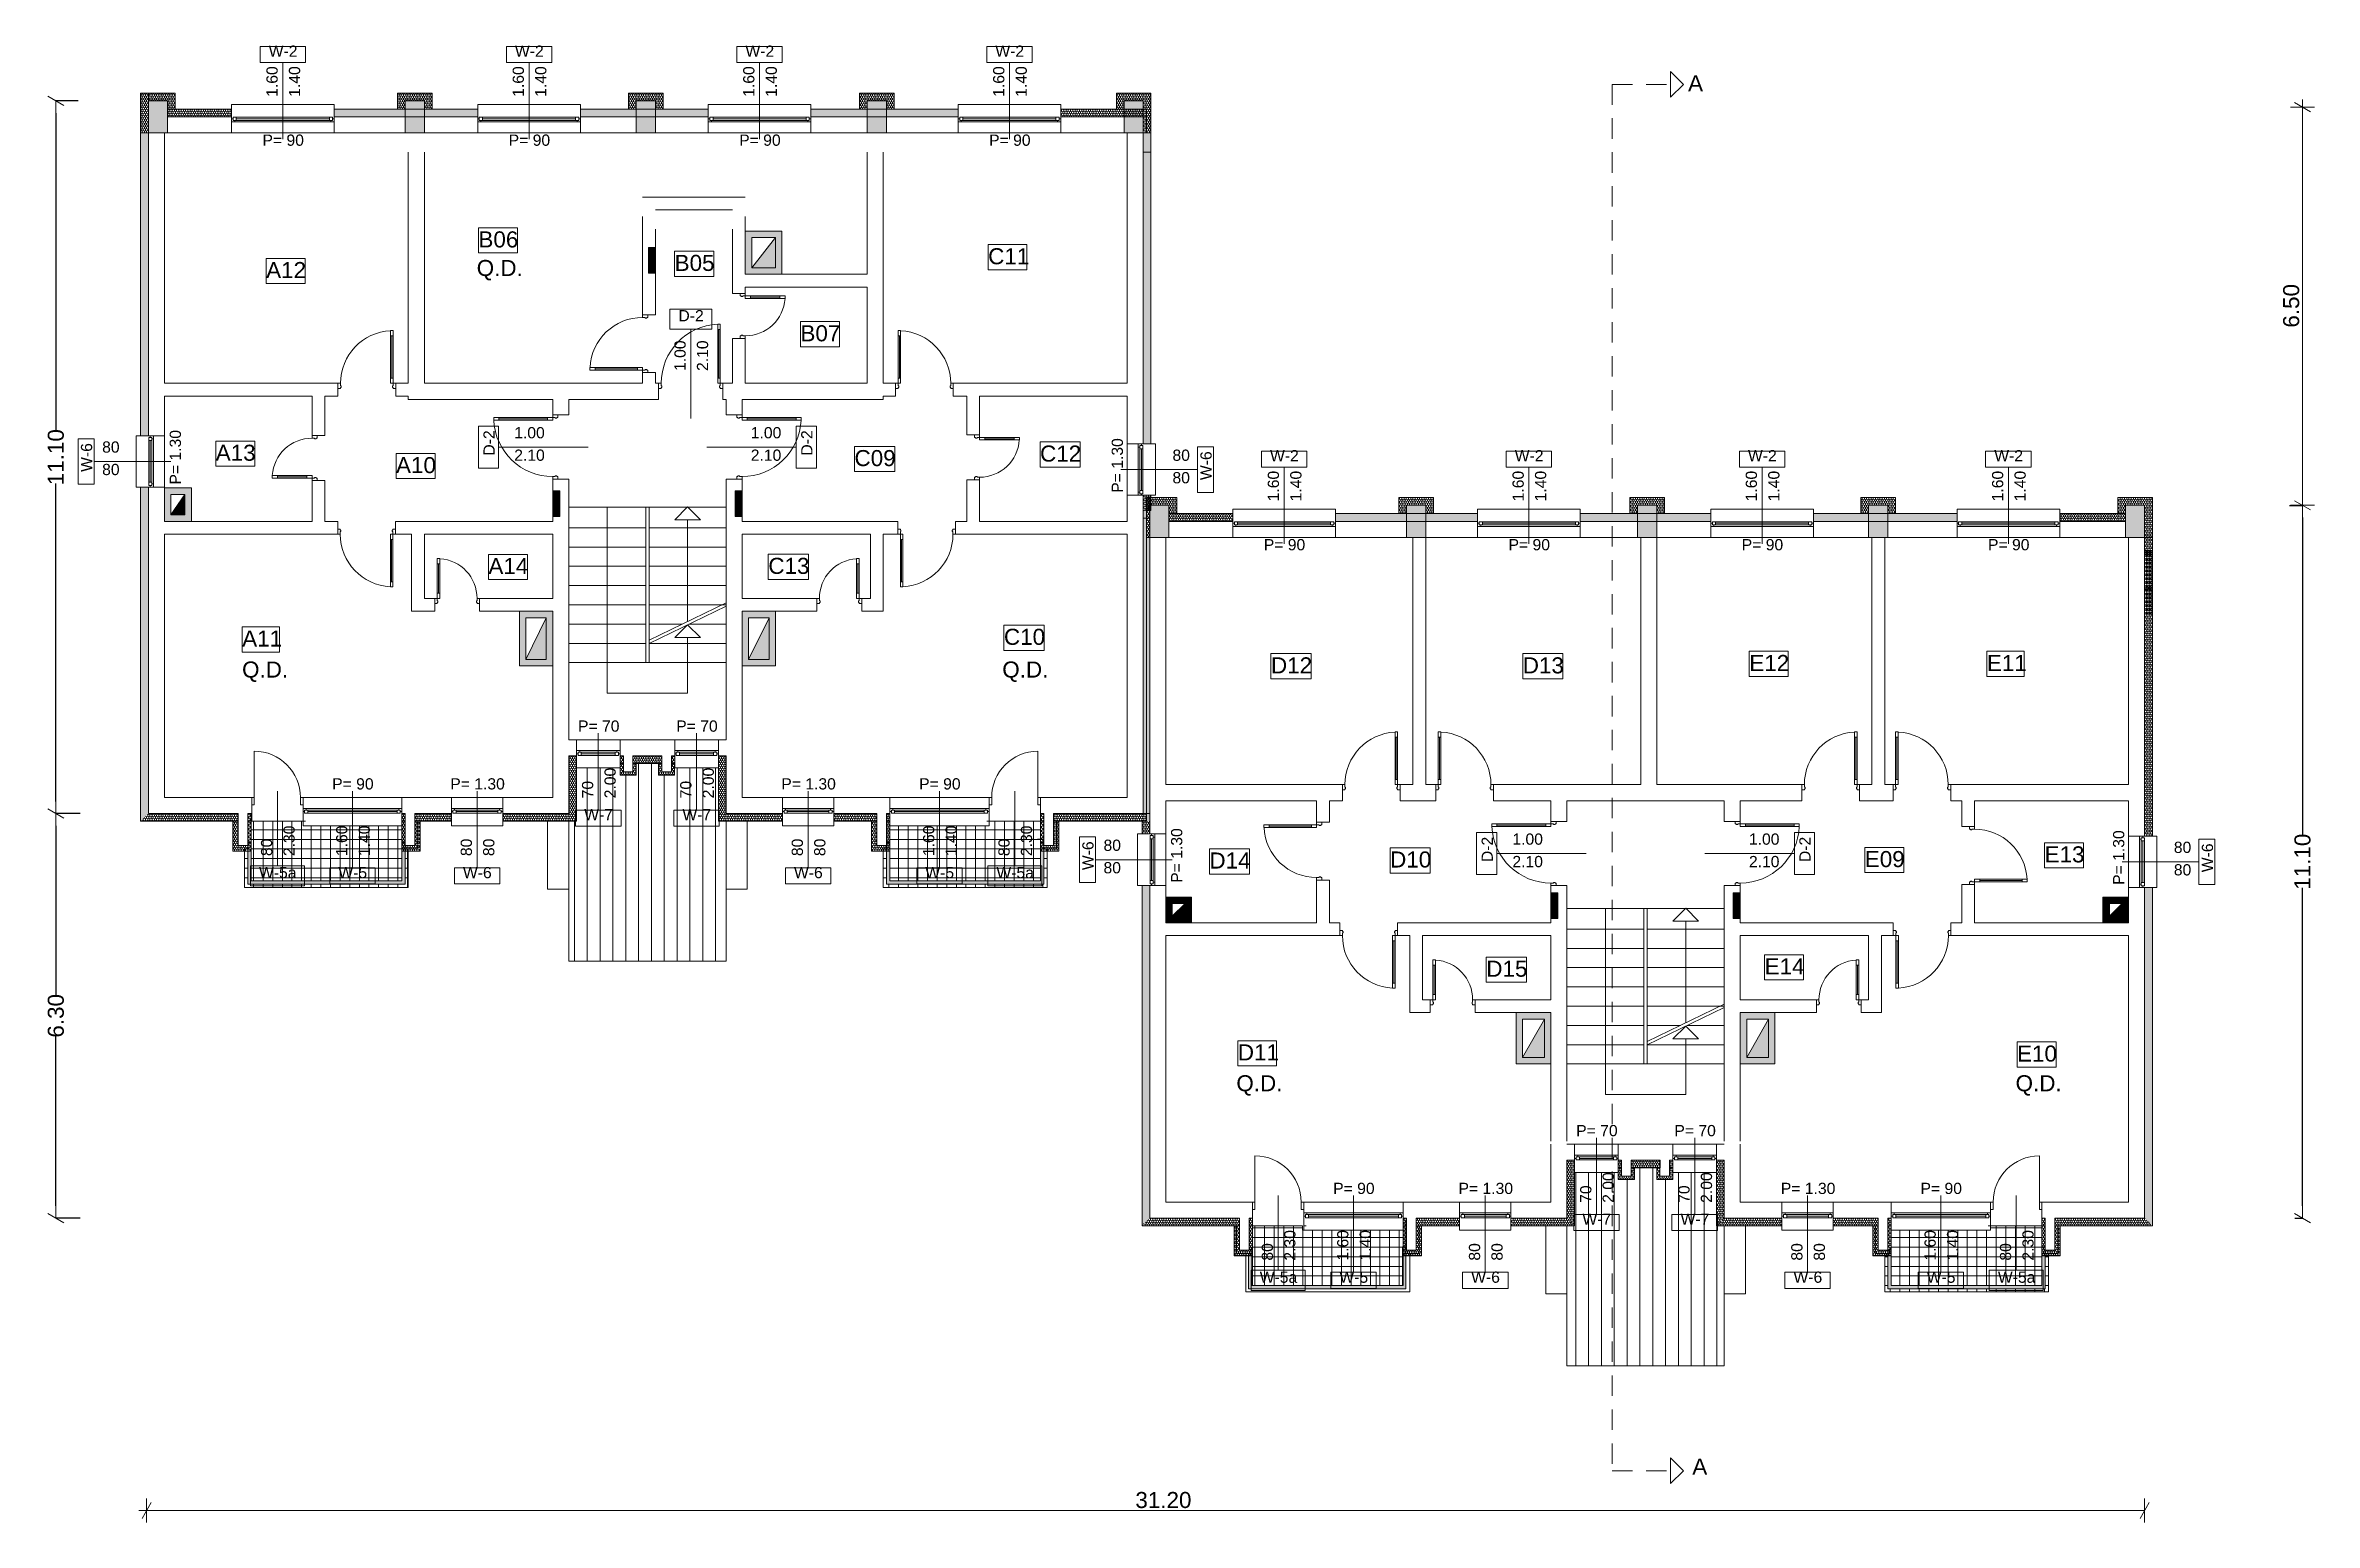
# Model space of a CAD drawing. Header units: feet. Extents: x 2791058 to 2855058, y -67651 to -26651.
# Drawn here: x 2804212 to 2839564, y -60215 to -37210 of the extents above; entities that cross this region are included whole.
import ezdxf
from ezdxf.enums import TextEntityAlignment as Align

# ---------------------------------------------------------------- set-up
doc = ezdxf.new("R2010")
doc.units = ezdxf.units.FT
doc.header["$MEASUREMENT"] = 0
doc.linetypes.add('Long Dashed', pattern=[529.166651, 317.499995, -211.666656])
for name, color, linetype in [('0_muret e jashtme', 7, 'Continuous'), ('Dimensioning - General', 7, 'Continuous'), ('Shell - Roof', 7, 'Continuous')]:
    doc.layers.add(name, color=color, linetype=linetype)
for name, color, linetype, lineweight in [('0_muret e jashtme_Pen_No__1', 7, 'Continuous', 0), ('0_muret e jashtme_Pen_No__19', 255, 'Continuous', 0), ('ARCHICAD Door Markers_Pen_No__20', 1, 'Continuous', 0), ('ARCHICAD Door Markers_Pen_No__60', 230, 'Continuous', 0), ('ARCHICAD Doors_Pen_No__1', 7, 'Continuous', 0), ('ARCHICAD Doors_Pen_No__20', 1, 'Continuous', 0), ('ARCHICAD Doors_Pen_No__60', 230, 'Continuous', 0), ('ARCHICAD Window Markers_Pen_No__20', 1, 'Continuous', 0), ('ARCHICAD Windows_Pen_No__20', 1, 'Continuous', 0), ('Shell - Roof_Pen_No__1', 7, 'Continuous', 0), ('Shell - Roof_Pen_No__20', 1, 'Continuous', 0), ('Shell - Roof_Pen_No__21', 7, 'Continuous', 0), ('Structural - Bearing_Pen_No__1', 7, 'Continuous', 0), ('Text blocks_Pen_No__1', 7, 'Continuous', 0), ('Text blocks_Pen_No__2', 8, 'Continuous', 0), ('Text blocks_Pen_No__20', 1, 'Continuous', 0)]:
    doc.layers.add(name, color=color, linetype=linetype, lineweight=lineweight)
for name, color, linetype, lineweight, true_color in [('0_muret e jashtme_Pen_No__14', 7, 'Continuous', 0, 0xbd8b17), ('Shell - Roof_Pen_No__102', 7, 'Continuous', 0, 0xcccccc), ('Structural - Bearing_Pen_No__102', 7, 'Continuous', 0, 0xcccccc), ('Structural - Bearing_Pen_No__61', 7, 'Continuous', 0, 0x6a6a6a), ('Structural - Bearing_Pen_No__65', 7, 'Continuous', 0, 0x80c2ff)]:
    doc.layers.add(name, color=color, linetype=linetype, lineweight=lineweight, true_color=true_color)
doc.styles.add('GENERATED_STYLE_1', font='arial.ttf')
doc.dimstyles.new('GENERATED_STYLE__2', dxfattribs={"dimtxt": 250, "dimasz": 190, "dimexe": 0.18, "dimexo": 3, "dimgap": 0.09, "dimtad": 1, "dimlfac": 0.001, "dimzin": 0, "dimdsep": 46, "dimtxsty": 'GENERATED_STYLE_1', "dimblk": 'ARROWHEAD_2', "dimblk1": 'ARROWHEAD_2', "dimblk2": 'ARROWHEAD_2', "dimcen": 0.09, "dimclrd": 7, "dimclre": 7, "dimclrt": 7, "dimadec": 0, "dimazin": 0, "dimtfac": 1, "dimtdec": 4, "dimtmove": 0, "dimatfit": 3, "dimfxl": 1, "dimtolj": 1, "dimtzin": 0, "dimarcsym": 0})
pattern_1 = [(90, (2247653.822, -76474.967), (-34.6410162, 0), [20, -40]), (90, (2247636.502, -76444.967), (-34.6410162, 0), [20, -40]), (150, (2247653.822, -76454.967), (17.320508, 30), [20, -40]), (150, (2247619.18, -76454.967), (17.320508, 30), [20, -40]), (210, (2247653.822, -76474.967), (-17.320508, 30), [20, -40]), (210, (2247619.18, -76474.967), (-17.320508, 30), [20, -40])]
pattern_2 = [(90, (2247653.822, -76424.967), (-34.6410162, 0), [20, -40]), (90, (2247636.502, -76394.967), (-34.6410162, 0), [20, -40]), (150, (2247653.822, -76404.967), (17.320508, 30), [20, -40]), (150, (2247619.18, -76404.967), (17.320508, 30), [20, -40]), (210, (2247653.822, -76424.967), (-17.320508, 30), [20, -40]), (210, (2247619.18, -76424.967), (-17.320508, 30), [20, -40])]
pattern_3 = [(0, (2247653.82, -76474.97), (0, 150), []), (90, (2247653.82, -76474.97), (-150, 0), [])]
pattern_4 = [(0, (2247653.82, -76424.97), (0, 150), []), (90, (2247653.82, -76424.97), (-150, 0), [])]
pattern_5 = [(90, (2247653.822, -76124.967), (-34.6410162, 0), [20, -40]), (90, (2247636.502, -76094.967), (-34.6410162, 0), [20, -40]), (150, (2247653.822, -76104.967), (17.320508, 30), [20, -40]), (150, (2247619.18, -76104.967), (17.320508, 30), [20, -40]), (210, (2247653.822, -76124.967), (-17.320508, 30), [20, -40]), (210, (2247619.18, -76124.967), (-17.320508, 30), [20, -40])]
pattern_6 = [(90, (2247653.822, -76224.967), (-34.6410162, 0), [20, -40]), (90, (2247636.502, -76194.967), (-34.6410162, 0), [20, -40]), (150, (2247653.822, -76204.967), (17.320508, 30), [20, -40]), (150, (2247619.18, -76204.967), (17.320508, 30), [20, -40]), (210, (2247653.822, -76224.967), (-17.320508, 30), [20, -40]), (210, (2247619.18, -76224.967), (-17.320508, 30), [20, -40])]

msp = doc.modelspace()

# ---------------------------------------------------------------- texts
at = {"layer": 'Dimensioning - General', "color": 7, "lineweight": 0, "insert": (2839326.637, -41605.375), "char_height": 250, "attachment_point": 7, "rotation": 90, "style": 'GENERATED_STYLE_1'}
msp.add_mtext('\\A1;\\pxql;6.50', dxfattribs=at)
at = {"layer": 'Dimensioning - General', "color": 7, "lineweight": 0, "insert": (2821192.802, -59991.866), "char_height": 250, "attachment_point": 7, "style": 'GENERATED_STYLE_1'}
msp.add_mtext('\\A1;\\pxql;31.20', dxfattribs=at)
at = {"layer": 'Text blocks_Pen_No__1', "color": 7, "linetype": 'Continuous', "lineweight": 0, "char_height": 250, "attachment_point": 1, "style": 'GENERATED_STYLE_1'}
for insert in [(2810931.907, -40551.738), (2807276.316, -46805.321), (2819119.719, -46805.321), (2822766.134, -53248.167), (2834905.596, -53248.167)]:
    msp.add_mtext('\\A1;{\\pql;\\fArial|b0|i0|c0|p34;Q.D.}', dxfattribs=dict(at, insert=insert))
at = {"layer": 'Text blocks_Pen_No__1', "color": 7, "linetype": 'Continuous', "lineweight": 0, "char_height": 75, "attachment_point": 1, "rotation": 90, "style": 'GENERATED_STYLE_1'}
for insert in [(2813620.375, -40667.502), (2812130.375, -44457.653), (2814970.375, -44457.653), (2827680.375, -50719.013), (2830520.375, -50719.013)]:
    msp.add_mtext('\\A1;{\\pql;\\fArial|b0|i0|c0|p34;KSH}', dxfattribs=dict(at, insert=insert))
at = {"layer": 'Text blocks_Pen_No__2', "color": 8, "linetype": 'Continuous', "lineweight": 0, "char_height": 250, "attachment_point": 1, "style": 'GENERATED_STYLE_1'}
for s, insert in [('\\A1;{\\pql;\\fArial|b0|i0|c0|p34;B0\\fArial|b0|i0|c0|p34;6}', (2810958.841, -40106.103)), ('\\A1;{\\pql;\\fArial|b0|i0|c0|p34;A1\\fArial|b0|i0|c0|p34;2}', (2807651.898, -40583.78)), ('\\A1;{\\pql;\\fArial|b0|i0|c0|p34;B0\\fArial|b0|i0|c0|p34;5}', (2814015.628, -40472.785)), ('\\A1;{\\pql;\\fArial|b0|i0|c0|p34;C1\\fArial|b0|i0|c0|p34;1}', (2818899.757, -40368.808)), ('\\A1;{\\pql;\\fArial|b0|i0|c0|p34;B0\\fArial|b0|i0|c0|p34;7}', (2815975.55, -41568.652)), ('\\A1;{\\pql;\\fArial|b0|i0|c0|p34;A1\\fArial|b0|i0|c0|p34;3}', (2806866.674, -43428.795)), ('\\A1;{\\pql;\\fArial|b0|i0|c0|p34;C1\\fArial|b0|i0|c0|p34;2}', (2819708.353, -43441.539)), ('\\A1;{\\pql;\\fArial|b0|i0|c0|p34;A\\fArial|b0|i0|c0|p34;10}', (2809674.996, -43621.827)), ('\\A1;{\\pql;\\fArial|b0|i0|c0|p34;C0\\fArial|b0|i0|c0|p34;9}', (2816817.567, -43512.081)), ('\\A1;{\\pql;\\fArial|b0|i0|c0|p34;A1\\fArial|b0|i0|c0|p34;4}', (2811114.44, -45193.759)), ('\\A1;{\\pql;\\fArial|b0|i0|c0|p34;C1\\fArial|b0|i0|c0|p34;3}', (2815474.932, -45190.438)), ('\\A1;{\\pql;\\fArial|b0|i0|c0|p34;C\\fArial|b0|i0|c0|p34;10}', (2819145.566, -46295.54)), ('\\A1;{\\pql;\\fArial|b0|i0|c0|p34;A1\\fArial|b0|i0|c0|p34;1}', (2807278.462, -46322.362)), ('\\A1;{\\pql;\\fArial|b0|i0|c0|p34;D1\\fArial|b0|i0|c0|p34;2}', (2823305.75, -46740.147)), ('\\A1;{\\pql;\\fArial|b0|i0|c0|p34;D1\\fArial|b0|i0|c0|p34;3}', (2827228.581, -46740.147)), ('\\A1;{\\pql;\\fArial|b0|i0|c0|p34;E1\\fArial|b0|i0|c0|p34;2}', (2830757.192, -46703.091)), ('\\A1;{\\pql;\\fArial|b0|i0|c0|p34;E1\\fArial|b0|i0|c0|p34;1}', (2834458.861, -46703.091)), ('\\A1;{\\pql;\\fArial|b0|i0|c0|p34;D1\\fArial|b0|i0|c0|p34;4}', (2822346.81, -49779.411)), ('\\A1;{\\pql;\\fArial|b0|i0|c0|p34;D\\fArial|b0|i0|c0|p34;10}', (2825161.565, -49763.264)), ('\\A1;{\\pql;\\fArial|b0|i0|c0|p34;E0\\fArial|b0|i0|c0|p34;9}', (2832556.958, -49756.82)), ('\\A1;{\\pql;\\fArial|b0|i0|c0|p34;E1\\fArial|b0|i0|c0|p34;3}', (2835357.62, -49683.657)), ('\\A1;{\\pql;\\fArial|b0|i0|c0|p34;D1\\fArial|b0|i0|c0|p34;5}', (2826660.42, -51464.243)), ('\\A1;{\\pql;\\fArial|b0|i0|c0|p34;E1\\fArial|b0|i0|c0|p34;4}', (2830995.899, -51428.309)), ('\\A1;{\\pql;\\fArial|b0|i0|c0|p34;D1\\fArial|b0|i0|c0|p34;1}', (2822789.347, -52767.209)), ('\\A1;{\\pql;\\fArial|b0|i0|c0|p34;E\\fArial|b0|i0|c0|p34;10}', (2834928.563, -52785.981))]:
    msp.add_mtext(s, dxfattribs=dict(at, insert=insert))
at = {"layer": 'Text blocks_Pen_No__20', "color": 1, "linetype": 'Continuous', "lineweight": 0, "char_height": 250, "attachment_point": 1, "style": 'GENERATED_STYLE_1'}
for insert in [(2829803.572, -37674.179), (2829869.131, -59218.426)]:
    msp.add_mtext('\\A1;{\\pql;\\fArial|b0|i0|c0|p34;A}', dxfattribs=dict(at, insert=insert))

# ---------------------------------------------------------------- blocks, each defined once
blk = doc.blocks.new('Window 22_2')
at = {"layer": 'ARCHICAD Windows_Pen_No__20', "color": 1, "linetype": 'Continuous', "lineweight": 0}
for p, q in [((-800, 150), (-800, 220)), ((-800, 220), (800, 220)), ((-800, 150), (-800, 30)), ((-800, 30), (-800, 0)), ((-800, 0), (-775, 0)), ((-800, 0), (-800, -50)), ((-800, 0), (-800, -50)), ((-775, 25), (-725, 25)), ((-775, -25), (-775, 25)), ((-775, 0), (-775, -25)), ((-725, 25), (725, 25)), ((-725, 25), (-725, -25)), ((-725, 25), (725, 25)), ((-725, 0), (725, 0)), ((725, -25), (725, 25)), ((725, 25), (775, 25)), ((775, 25), (775, -25)), ((775, -25), (775, 0)), ((775, 0), (800, 0)), ((800, 220), (800, 150)), ((800, 150), (800, 30)), ((800, 30), (800, 0)), ((800, 0), (800, -50)), ((800, 0), (800, -50)), ((-750, -50), (-800, -50)), ((-800, -50), (-800, -220)), ((-800, -220), (800, -220)), ((-775, -25), (-750, -25)), ((-725, -25), (-775, -25)), ((-750, -25), (-750, -50)), ((750, -50), (-750, -50)), ((725, -25), (-725, -25)), ((775, -25), (725, -25)), ((750, -50), (750, -25)), ((750, -25), (775, -25)), ((800, -50), (750, -50)), ((800, -50), (800, -220))]:
    blk.add_line(p, q, dxfattribs=at)
blk = doc.blocks.new('W Marker 22')
at = {"layer": 'ARCHICAD Window Markers_Pen_No__20', "color": 1, "linetype": 'Continuous', "lineweight": 0}
for p, q in [((354, 975), (-354, 975)), ((-354, 975), (-354, 725)), ((-354, 725), (354, 725)), ((0, 725), (0, -470)), ((354, 725), (354, 975))]:
    blk.add_line(p, q, dxfattribs=at)
at = {"layer": 'ARCHICAD Window Markers_Pen_No__20', "color": 1, "lineweight": 0, "style": 'GENERATED_STYLE_1'}
for tag, rotation, p in [('AC_MarkerText_1', 180, (220, 1055)), ('AC_MarkerText_2_0', 270, (-322, 657)), ('AC_MarkerText_2_1', 270, (28, 657)), ('AC_MarkerText_4', 180, (417, -328))]:
    blk.add_attdef(tag, text='', height=175, rotation=rotation, dxfattribs=at).set_placement(p, align=Align.BOTTOM_LEFT)
blk = doc.blocks.new('Wall_2', base_point=(2806116, -38873))
at = {"layer": '0_muret e jashtme_Pen_No__14', "linetype": 'Continuous', "lineweight": 0, "true_color": 0xbd8b17}
h = blk.add_hatch(dxfattribs=at)
h.set_pattern_fill('STYROFOAM_SM_INSULATION', color=42, style=0, pattern_type=2)
h.set_pattern_definition(pattern_2)
h.paths.add_polyline_path([(2806116, -38503), (2806116, -38623), (2807111, -38623), (2807111, -38503)])
h = blk.add_hatch(dxfattribs=at)
h.set_pattern_fill('STYROFOAM_SM_INSULATION', color=42, style=0, pattern_type=2)
h.set_pattern_definition(pattern_2)
h.paths.add_polyline_path([(2808711, -38623), (2810947, -38623), (2810947, -38503), (2808711, -38503)])
h = blk.add_hatch(dxfattribs=at)
h.set_pattern_fill('STYROFOAM_SM_INSULATION', color=42, style=0, pattern_type=2)
h.set_pattern_definition(pattern_2)
h.paths.add_polyline_path([(2814538, -38503), (2812547, -38503), (2812547, -38623), (2814538, -38623)])
h = blk.add_hatch(dxfattribs=at)
h.set_pattern_fill('STYROFOAM_SM_INSULATION', color=42, style=0, pattern_type=2)
h.set_pattern_definition(pattern_2)
h.paths.add_polyline_path([(2818431, -38503), (2816138, -38503), (2816138, -38623), (2818431, -38623)])
h = blk.add_hatch(dxfattribs=at)
h.set_pattern_fill('STYROFOAM_SM_INSULATION', color=42, style=0, pattern_type=2)
h.set_pattern_definition(pattern_2)
h.paths.add_polyline_path([(2820031, -38623), (2821366, -38623), (2821366, -38503), (2820031, -38503)])
at = {"layer": '0_muret e jashtme_Pen_No__1', "color": 7, "linetype": 'Continuous', "lineweight": 0}
for p, q in [((2807111, -38503), (2807111, -38623)), ((2808711, -38503), (2808711, -38623)), ((2810947, -38503), (2810947, -38623)), ((2812547, -38503), (2812547, -38623)), ((2814538, -38503), (2814538, -38623)), ((2816138, -38503), (2816138, -38623)), ((2818431, -38503), (2818431, -38623)), ((2820031, -38503), (2820031, -38623)), ((2807111, -38623), (2806116, -38623)), ((2807111, -38623), (2807111, -38653)), ((2807111, -38653), (2807111, -38703)), ((2807111, -38703), (2807111, -38873)), ((2810947, -38623), (2808711, -38623)), ((2808711, -38623), (2808711, -38653)), ((2808711, -38653), (2808711, -38703)), ((2808711, -38703), (2808711, -38873)), ((2810947, -38623), (2810947, -38653)), ((2810947, -38653), (2810947, -38703)), ((2810947, -38703), (2810947, -38873)), ((2814538, -38623), (2812547, -38623)), ((2812547, -38623), (2812547, -38653)), ((2812547, -38653), (2812547, -38703)), ((2812547, -38703), (2812547, -38873)), ((2814538, -38623), (2814538, -38653)), ((2814538, -38653), (2814538, -38703)), ((2814538, -38703), (2814538, -38873)), ((2818431, -38623), (2816138, -38623)), ((2816138, -38623), (2816138, -38653)), ((2816138, -38653), (2816138, -38703)), ((2816138, -38703), (2816138, -38873)), ((2818431, -38623), (2818431, -38653)), ((2818431, -38653), (2818431, -38703)), ((2818431, -38703), (2818431, -38873)), ((2821366, -38623), (2820031, -38623)), ((2820031, -38623), (2820031, -38653)), ((2820031, -38653), (2820031, -38703)), ((2820031, -38703), (2820031, -38873))]:
    blk.add_line(p, q, dxfattribs=at)
at = {"layer": '0_muret e jashtme_Pen_No__1', "color": 7, "linetype": 'Continuous', "lineweight": 0, "flags": 128}
for points in [[(2807111, -38503), (2806116, -38503)], [(2806116, -38503), (2806116, -38873)], [(2810947, -38503), (2808711, -38503)], [(2814538, -38503), (2812547, -38503)], [(2818431, -38503), (2816138, -38503)], [(2821366, -38503), (2820031, -38503)], [(2821366, -38873), (2821366, -38503)], [(2806116, -38873), (2807111, -38873)], [(2808711, -38873), (2809866, -38873)], [(2810116, -38873), (2810947, -38873)], [(2812547, -38873), (2814538, -38873)], [(2816138, -38873), (2817016, -38873)], [(2817266, -38873), (2818431, -38873)], [(2820031, -38873), (2821066, -38873)], [(2821316, -38873), (2821366, -38873)]]:
    blk.add_lwpolyline(points, dxfattribs=at)
at = {"layer": 'ARCHICAD Window Markers_Pen_No__20', "color": 1, "linetype": 'Continuous', "lineweight": 0}
ref = blk.add_blockref('W Marker 22', (2807911, -38503), dxfattribs=at)
ref.add_attrib('AC_MarkerText_1', 'W-2', dxfattribs={"color": 1, "lineweight": 0, "height": 175, "style": 'GENERATED_STYLE_1'}).set_placement((2807691, -37740), align=Align.BOTTOM_LEFT)
ref.add_attrib('AC_MarkerText_2', '1.60', dxfattribs={"color": 1, "lineweight": 0, "height": 175, "rotation": 90, "style": 'GENERATED_STYLE_1'}).set_placement((2807883, -38311), align=Align.BOTTOM_LEFT)
ref.add_attrib('AC_MarkerText_3', '1.40', dxfattribs={"color": 1, "lineweight": 0, "height": 175, "rotation": 90, "style": 'GENERATED_STYLE_1'}).set_placement((2808233, -38311), align=Align.BOTTOM_LEFT)
ref.add_attrib('AC_MarkerText_4', 'P= 90', dxfattribs={"color": 1, "lineweight": 0, "height": 175, "style": 'GENERATED_STYLE_1'}).set_placement((2807594, -39126), align=Align.BOTTOM_LEFT)
ref = blk.add_blockref('W Marker 22', (2811747, -38503), dxfattribs=at)
ref.add_attrib('AC_MarkerText_1', 'W-2', dxfattribs={"color": 1, "lineweight": 0, "height": 175, "style": 'GENERATED_STYLE_1'}).set_placement((2811527, -37740), align=Align.BOTTOM_LEFT)
ref.add_attrib('AC_MarkerText_2', '1.60', dxfattribs={"color": 1, "lineweight": 0, "height": 175, "rotation": 90, "style": 'GENERATED_STYLE_1'}).set_placement((2811719, -38311), align=Align.BOTTOM_LEFT)
ref.add_attrib('AC_MarkerText_3', '1.40', dxfattribs={"color": 1, "lineweight": 0, "height": 175, "rotation": 90, "style": 'GENERATED_STYLE_1'}).set_placement((2812069, -38311), align=Align.BOTTOM_LEFT)
ref.add_attrib('AC_MarkerText_4', 'P= 90', dxfattribs={"color": 1, "lineweight": 0, "height": 175, "style": 'GENERATED_STYLE_1'}).set_placement((2811430, -39126), align=Align.BOTTOM_LEFT)
ref = blk.add_blockref('W Marker 22', (2815338, -38503), dxfattribs=at)
ref.add_attrib('AC_MarkerText_1', 'W-2', dxfattribs={"color": 1, "lineweight": 0, "height": 175, "style": 'GENERATED_STYLE_1'}).set_placement((2815118, -37740), align=Align.BOTTOM_LEFT)
ref.add_attrib('AC_MarkerText_2', '1.60', dxfattribs={"color": 1, "lineweight": 0, "height": 175, "rotation": 90, "style": 'GENERATED_STYLE_1'}).set_placement((2815310, -38311), align=Align.BOTTOM_LEFT)
ref.add_attrib('AC_MarkerText_3', '1.40', dxfattribs={"color": 1, "lineweight": 0, "height": 175, "rotation": 90, "style": 'GENERATED_STYLE_1'}).set_placement((2815660, -38311), align=Align.BOTTOM_LEFT)
ref.add_attrib('AC_MarkerText_4', 'P= 90', dxfattribs={"color": 1, "lineweight": 0, "height": 175, "style": 'GENERATED_STYLE_1'}).set_placement((2815021, -39126), align=Align.BOTTOM_LEFT)
ref = blk.add_blockref('W Marker 22', (2819231, -38503), dxfattribs=at)
ref.add_attrib('AC_MarkerText_1', 'W-2', dxfattribs={"color": 1, "lineweight": 0, "height": 175, "style": 'GENERATED_STYLE_1'}).set_placement((2819011, -37740), align=Align.BOTTOM_LEFT)
ref.add_attrib('AC_MarkerText_2', '1.60', dxfattribs={"color": 1, "lineweight": 0, "height": 175, "rotation": 90, "style": 'GENERATED_STYLE_1'}).set_placement((2819204, -38311), align=Align.BOTTOM_LEFT)
ref.add_attrib('AC_MarkerText_3', '1.40', dxfattribs={"color": 1, "lineweight": 0, "height": 175, "rotation": 90, "style": 'GENERATED_STYLE_1'}).set_placement((2819554, -38311), align=Align.BOTTOM_LEFT)
ref.add_attrib('AC_MarkerText_4', 'P= 90', dxfattribs={"color": 1, "lineweight": 0, "height": 175, "style": 'GENERATED_STYLE_1'}).set_placement((2818914, -39126), align=Align.BOTTOM_LEFT)
at = {"layer": 'ARCHICAD Windows_Pen_No__20', "color": 1, "linetype": 'Continuous', "lineweight": 0, "xscale": -1, "zscale": 1000}
for p in [(2807911, -38653), (2811747, -38653), (2815338, -38653), (2819231, -38653)]:
    blk.add_blockref('Window 22_2', p, dxfattribs=at)
blk = doc.blocks.new('Window 22')
at = {"layer": 'ARCHICAD Windows_Pen_No__20', "color": 1, "linetype": 'Continuous', "lineweight": 0}
for p, q in [((-400, 150), (-400, 220)), ((-400, 220), (400, 220)), ((-400, 150), (-400, 30)), ((-400, 30), (-400, 0)), ((-400, 0), (-375, 0)), ((-400, 0), (-400, -50)), ((-400, 0), (-400, -50)), ((-375, 25), (-325, 25)), ((-375, -25), (-375, 25)), ((-375, 0), (-375, -25)), ((-325, 25), (325, 25)), ((-325, 25), (-325, -25)), ((-325, 25), (325, 25)), ((-325, 0), (325, 0)), ((325, -25), (325, 25)), ((325, 25), (375, 25)), ((375, 25), (375, -25)), ((375, -25), (375, 0)), ((375, 0), (400, 0)), ((400, 220), (400, 150)), ((400, 150), (400, 30)), ((400, 30), (400, 0)), ((400, 0), (400, -50)), ((400, 0), (400, -50)), ((-350, -50), (-400, -50)), ((-400, -50), (-400, -220)), ((-400, -220), (400, -220)), ((-375, -25), (-350, -25)), ((-325, -25), (-375, -25)), ((-350, -25), (-350, -50)), ((350, -50), (-350, -50)), ((325, -25), (-325, -25)), ((375, -25), (325, -25)), ((350, -50), (350, -25)), ((350, -25), (375, -25)), ((400, -50), (350, -50)), ((400, -50), (400, -220))]:
    blk.add_line(p, q, dxfattribs=at)
blk = doc.blocks.new('W Marker 22_2')
at = {"layer": 'ARCHICAD Window Markers_Pen_No__20', "color": 1, "linetype": 'Continuous', "lineweight": 0}
for p, q in [((0, -1095), (0, 100)), ((-354, -1095), (-354, -1345)), ((354, -1095), (-354, -1095)), ((-354, -1345), (354, -1345)), ((354, -1345), (354, -1095))]:
    blk.add_line(p, q, dxfattribs=at)
at = {"layer": 'ARCHICAD Window Markers_Pen_No__20', "color": 1, "lineweight": 0, "style": 'GENERATED_STYLE_1'}
for tag, rotation, p in [('AC_MarkerText_2_1', 90, (-28, -913)), ('AC_MarkerText_2_0', 90, (322, -913)), ('AC_MarkerText_4', 180, (417, 367)), ('AC_MarkerText_1', 180, (220, -1015))]:
    blk.add_attdef(tag, text='', height=175, rotation=rotation, dxfattribs=at).set_placement(p, align=Align.BOTTOM_LEFT)
blk = doc.blocks.new('Window 22_3')
at = {"layer": 'ARCHICAD Windows_Pen_No__20', "color": 1, "linetype": 'Continuous', "lineweight": 0}
for p, q in [((-770, 150), (-770, 220)), ((-770, 220), (770, 220)), ((-770, 150), (-770, 30)), ((-770, 30), (-770, 0)), ((-770, 0), (-745, 0)), ((-770, 0), (-770, -50)), ((-770, 0), (-770, -50)), ((-745, 25), (-695, 25)), ((-745, -25), (-745, 25)), ((-745, 0), (-745, -25)), ((-695, 25), (695, 25)), ((-695, 25), (-695, -25)), ((-695, 25), (695, 25)), ((-695, 0), (695, 0)), ((695, -25), (695, 25)), ((695, 25), (745, 25)), ((745, 25), (745, -25)), ((745, -25), (745, 0)), ((745, 0), (770, 0)), ((770, 220), (770, 150)), ((770, 150), (770, 30)), ((770, 30), (770, 0)), ((770, 0), (770, -50)), ((770, 0), (770, -50)), ((-720, -50), (-770, -50)), ((-770, -50), (-770, -220)), ((-770, -220), (770, -220)), ((-745, -25), (-720, -25)), ((-695, -25), (-745, -25)), ((-720, -25), (-720, -50)), ((720, -50), (-720, -50)), ((695, -25), (-695, -25)), ((745, -25), (695, -25)), ((720, -50), (720, -25)), ((720, -25), (745, -25)), ((770, -50), (720, -50)), ((770, -50), (770, -220))]:
    blk.add_line(p, q, dxfattribs=at)
blk = doc.blocks.new('Door 22')
at = {"layer": 'ARCHICAD Doors_Pen_No__20', "color": 1, "linetype": 'Continuous', "lineweight": 0}
for p, q in [((360, 0), (360, 720)), ((-400, 0), (-437, 0)), ((-400, 0), (-437, 0)), ((-360, 0), (-400, 0)), ((-400, 0), (-400, -115)), ((-400, 0), (-400, -115)), ((-400, 0), (-400, -115)), ((-360, -115), (-360, 0)), ((400, 0), (360, 0)), ((360, 0), (360, -115)), ((400, -115), (400, 0)), ((400, 0), (400, -115)), ((400, 0), (400, -115)), ((400, 0), (437, 0)), ((400, 0), (437, 0)), ((-400, -115), (-360, -115)), ((-400, -115), (-400, -250)), ((-400, -115), (-400, -250)), ((-400, -250), (-400, -370)), ((-400, -250), (-400, -370)), ((360, -115), (400, -115)), ((400, -115), (400, -250)), ((400, -115), (400, -250)), ((400, -250), (400, -370)), ((400, -250), (400, -370)), ((-400, -370), (-437, -370)), ((-400, -370), (-437, -370)), ((400, -370), (437, -370)), ((400, -370), (437, -370))]:
    blk.add_line(p, q, dxfattribs=at)
blk.add_arc((360, 0), 720, 90, 180, dxfattribs=at)
blk = doc.blocks.new('D Marker 22_3')
at = {"layer": 'ARCHICAD Door Markers_Pen_No__20', "color": 1, "linetype": 'Continuous', "lineweight": 0}
for p, q in [((0, -1063), (0, 100)), ((-421, -1063), (-421, -1377)), ((421, -1063), (-421, -1063)), ((-421, -1377), (421, -1377)), ((421, -1377), (421, -1063))]:
    blk.add_line(p, q, dxfattribs=at)
at = {"layer": 'ARCHICAD Door Markers_Pen_No__20', "color": 1, "lineweight": 0, "style": 'GENERATED_STYLE_1'}
for tag, p in [('AC_MarkerText_2', (-28, -913)), ('AC_MarkerText_3', (322, -913))]:
    blk.add_attdef(tag, text='', height=175, rotation=90, dxfattribs=at).set_placement(p, align=Align.BOTTOM_LEFT)
blk.add_attdef('AC_MarkerText_1', text='', height=175, dxfattribs=at).set_placement((-286, -1310), align=Align.BOTTOM_LEFT)
blk = doc.blocks.new('Wall_3', base_point=(2806066, -48923))
at = {"layer": '0_muret e jashtme_Pen_No__14', "linetype": 'Continuous', "lineweight": 0, "true_color": 0xbd8b17}
h = blk.add_hatch(dxfattribs=at)
h.set_pattern_fill('STYROFOAM_SM_INSULATION', color=42, style=0, pattern_type=2)
h.set_pattern_definition(pattern_2)
h.paths.add_polyline_path([(2807216, -49173), (2805816, -49173), (2805696, -49293), (2807216, -49293)])
h = blk.add_hatch(dxfattribs=at)
h.set_pattern_fill('STYROFOAM_SM_INSULATION', color=42, style=0, pattern_type=2)
h.set_pattern_definition(pattern_2)
h.paths.add_polyline_path([(2807366, -49173), (2807366, -49293), (2807426, -49293), (2807426, -49173)])
h = blk.add_hatch(dxfattribs=at)
h.set_pattern_fill('STYROFOAM_SM_INSULATION', color=42, style=0, pattern_type=2)
h.set_pattern_definition(pattern_2)
h.paths.add_polyline_path([(2809766, -49173), (2809766, -49293), (2809816, -49293), (2809816, -49173)])
h = blk.add_hatch(dxfattribs=at)
h.set_pattern_fill('STYROFOAM_SM_INSULATION', color=42, style=0, pattern_type=2)
h.set_pattern_definition(pattern_2)
h.paths.add_polyline_path([(2810537, -49173), (2809966, -49173), (2809966, -49293), (2810537, -49293)])
h = blk.add_hatch(dxfattribs=at)
h.set_pattern_fill('STYROFOAM_SM_INSULATION', color=42, style=0, pattern_type=2)
h.set_pattern_definition(pattern_2)
h.paths.add_polyline_path([(2812366, -49173), (2811337, -49173), (2811337, -49293), (2812486, -49293)])
at = {"layer": '0_muret e jashtme_Pen_No__1', "color": 7, "linetype": 'Continuous', "lineweight": 0}
for p, q in [((2807426, -48923), (2807389, -48923)), ((2807426, -48923), (2807426, -49038)), ((2807426, -49038), (2807426, -49173)), ((2809766, -49093), (2809766, -48923)), ((2809766, -49143), (2809766, -49093)), ((2810537, -49093), (2810537, -48923)), ((2810537, -49143), (2810537, -49093)), ((2811337, -49093), (2811337, -48923)), ((2811337, -49143), (2811337, -49093)), ((2805816, -49173), (2807216, -49173)), ((2807216, -49173), (2807216, -49293)), ((2807366, -49293), (2807366, -49173)), ((2807366, -49173), (2807426, -49173)), ((2807426, -49293), (2807389, -49293)), ((2807426, -49173), (2807426, -49293)), ((2809766, -49173), (2809766, -49143)), ((2809766, -49173), (2809816, -49173)), ((2809766, -49293), (2809766, -49173)), ((2809816, -49173), (2809816, -49293)), ((2809966, -49293), (2809966, -49173)), ((2809966, -49173), (2810537, -49173)), ((2810537, -49173), (2810537, -49143)), ((2810537, -49293), (2810537, -49173)), ((2811337, -49173), (2811337, -49143)), ((2811337, -49173), (2812366, -49173)), ((2811337, -49293), (2811337, -49173))]:
    blk.add_line(p, q, dxfattribs=at)
at = {"layer": '0_muret e jashtme_Pen_No__1', "color": 7, "linetype": 'Continuous', "lineweight": 0, "flags": 128}
for points in [[(2807426, -48923), (2806066, -48923)], [(2810537, -48923), (2809766, -48923)], [(2812116, -48923), (2811337, -48923)], [(2805696, -49293), (2807216, -49293)], [(2807366, -49293), (2807426, -49293)], [(2809766, -49293), (2809816, -49293)], [(2809966, -49293), (2810537, -49293)], [(2811337, -49293), (2812486, -49293)]]:
    blk.add_lwpolyline(points, dxfattribs=at)
at = {"layer": 'ARCHICAD Door Markers_Pen_No__20', "color": 1, "lineweight": 0}
blk.add_blockref('D Marker 22_3', (2807826, -48923), dxfattribs=at).add_auto_attribs({'AC_MarkerText_1': 'W-5a', 'AC_MarkerText_2': '80', 'AC_MarkerText_3': '2.30'})
at = {"layer": 'ARCHICAD Doors_Pen_No__20', "color": 1, "linetype": 'Continuous', "lineweight": 0, "xscale": -1, "zscale": 1000}
blk.add_blockref('Door 22', (2807826, -48923), dxfattribs=at)
at = {"layer": 'ARCHICAD Window Markers_Pen_No__20', "color": 1, "lineweight": 0}
ref = blk.add_blockref('W Marker 22_2', (2808996, -48923), dxfattribs=at)
ref.add_attrib('AC_MarkerText_1', 'W-5', dxfattribs={"color": 1, "lineweight": 0, "height": 175, "style": 'GENERATED_STYLE_1'}).set_placement((2808776, -50233), align=Align.BOTTOM_LEFT)
ref.add_attrib('AC_MarkerText_2', '1.60', dxfattribs={"color": 1, "lineweight": 0, "height": 175, "rotation": 90, "style": 'GENERATED_STYLE_1'}).set_placement((2808969, -49836), align=Align.BOTTOM_LEFT)
ref.add_attrib('AC_MarkerText_3', '1.40', dxfattribs={"color": 1, "lineweight": 0, "height": 175, "rotation": 90, "style": 'GENERATED_STYLE_1'}).set_placement((2809319, -49836), align=Align.BOTTOM_LEFT)
ref.add_attrib('AC_MarkerText_4', 'P= 90', dxfattribs={"color": 1, "lineweight": 0, "height": 175, "style": 'GENERATED_STYLE_1'}).set_placement((2808680, -48851), align=Align.BOTTOM_LEFT)
at = {"layer": 'ARCHICAD Window Markers_Pen_No__20', "color": 1, "linetype": 'Continuous', "lineweight": 0}
ref = blk.add_blockref('W Marker 22_2', (2810937, -48923), dxfattribs=at)
ref.add_attrib('AC_MarkerText_1', 'W-6', dxfattribs={"color": 1, "lineweight": 0, "height": 175, "style": 'GENERATED_STYLE_1'}).set_placement((2810717, -50233), align=Align.BOTTOM_LEFT)
ref.add_attrib('AC_MarkerText_2', '80', dxfattribs={"color": 1, "lineweight": 0, "height": 175, "rotation": 90, "style": 'GENERATED_STYLE_1'}).set_placement((2811259, -49836), align=Align.BOTTOM_LEFT)
ref.add_attrib('AC_MarkerText_2_1', '80', dxfattribs={"color": 1, "lineweight": 0, "height": 175, "rotation": 90, "style": 'GENERATED_STYLE_1'}).set_placement((2810909, -49836), align=Align.BOTTOM_LEFT)
ref.add_attrib('AC_MarkerText_4', 'P= 1.30', dxfattribs={"color": 1, "lineweight": 0, "height": 175, "style": 'GENERATED_STYLE_1'}).set_placement((2810520, -48851), align=Align.BOTTOM_LEFT)
at = {"layer": 'ARCHICAD Windows_Pen_No__20', "color": 1, "linetype": 'Continuous', "lineweight": 0, "zscale": 1000, "rotation": 180}
for name, p in [('Window 22_3', (2808996, -49143)), ('Window 22', (2810937, -49143))]:
    blk.add_blockref(name, p, dxfattribs=at)
blk = doc.blocks.new('Storefront 22')
at = {"layer": 'ARCHICAD Doors_Pen_No__1', "color": 7, "linetype": 'Continuous', "lineweight": 0}
for p, q in [((370, 740), (370, 820)), ((370, 820), (410, 820)), ((370, 740), (390, 740)), ((370, 80), (370, 740)), ((410, 740), (370, 740)), ((390, 740), (410, 740)), ((390, 80), (390, 740)), ((390, 740), (390, 80)), ((390, 740), (390, 80)), ((410, 820), (410, 740)), ((410, 740), (410, 80)), ((-450, 0), (-450, -80)), ((-410, 0), (-450, 0)), ((-450, 0), (-450, -80)), ((-450, 0), (-450, -80)), ((-410, -40), (-410, 0)), ((390, 80), (370, 80)), ((370, 0), (370, 80)), ((370, 80), (410, 80)), ((410, 0), (370, 0)), ((410, 80), (390, 80)), ((410, 80), (410, 0)), ((410, 0), (410, -40)), ((450, 0), (410, 0)), ((450, -80), (450, 0)), ((450, 0), (450, -80)), ((450, 0), (450, -80)), ((-450, -80), (-410, -80)), ((-450, -80), (-450, -250)), ((-400, -40), (-410, -40)), ((-410, -80), (-410, -65.4)), ((-410, -65.4), (-400, -65.4)), ((-400, -65.4), (-400, -40)), ((410, -40), (400, -40)), ((400, -40), (400, -65.4)), ((400, -65.4), (410, -65.4)), ((410, -65.4), (410, -80)), ((410, -80), (450, -80)), ((450, -80), (450, -250))]:
    blk.add_line(p, q, dxfattribs=at)
blk.add_arc((410, 0), 820, 92.79603, 180, dxfattribs=at)
blk = doc.blocks.new('Wall_11', base_point=(2836666, -48723))
at = {"layer": '0_muret e jashtme_Pen_No__1', "color": 7, "linetype": 'Continuous', "lineweight": 0}
for p, q in [((2824418, -48723), (2824418, -48803)), ((2825318, -48723), (2825318, -48803)), ((2825872, -48723), (2825872, -48803)), ((2826772, -48723), (2826772, -48803)), ((2831575, -48723), (2831575, -48803)), ((2832475, -48723), (2832475, -48803)), ((2832996, -48723), (2832996, -48803)), ((2833896, -48723), (2833896, -48803)), ((2824418, -48803), (2824418, -48973)), ((2825318, -48803), (2825318, -48973)), ((2825872, -48803), (2825872, -48973)), ((2826772, -48803), (2826772, -48973)), ((2831575, -48803), (2831575, -48973)), ((2832475, -48803), (2832475, -48973)), ((2832996, -48803), (2832996, -48973)), ((2833896, -48803), (2833896, -48973))]:
    blk.add_line(p, q, dxfattribs=at)
at = {"layer": '0_muret e jashtme_Pen_No__1', "color": 7, "linetype": 'Continuous', "lineweight": 0, "flags": 128}
for points in [[(2824418, -48723), (2821666, -48723)], [(2825516, -48723), (2825318, -48723)], [(2825872, -48723), (2825716, -48723)], [(2829066, -48723), (2826772, -48723)], [(2831575, -48723), (2829316, -48723)], [(2832666, -48723), (2832475, -48723)], [(2832996, -48723), (2832866, -48723)], [(2836666, -48723), (2833896, -48723)], [(2821666, -48973), (2824016, -48973)], [(2824216, -48973), (2824418, -48973)], [(2825318, -48973), (2825872, -48973)], [(2826772, -48973), (2827666, -48973)], [(2827916, -48973), (2830366, -48973)], [(2830616, -48973), (2831575, -48973)], [(2832475, -48973), (2832996, -48973)], [(2833896, -48973), (2834066, -48973)], [(2834266, -48973), (2836666, -48973)]]:
    blk.add_lwpolyline(points, dxfattribs=at)
at = {"layer": 'ARCHICAD Doors_Pen_No__1', "color": 7, "linetype": 'Continuous', "lineweight": 0, "zscale": 1000}
for p in [(2824868, -48723), (2832025, -48723)]:
    blk.add_blockref('Storefront 22', p, dxfattribs=at)
at = {"layer": 'ARCHICAD Doors_Pen_No__1', "color": 7, "linetype": 'Continuous', "lineweight": 0, "xscale": -1, "zscale": 1000}
for p in [(2826322, -48723), (2833446, -48723)]:
    blk.add_blockref('Storefront 22', p, dxfattribs=at)
blk = doc.blocks.new('Window 22_5')
at = {"layer": 'ARCHICAD Windows_Pen_No__20', "color": 1, "linetype": 'Continuous', "lineweight": 0}
for p, q in [((-340, 150), (-340, 220)), ((-340, 220), (340, 220)), ((-340, 150), (-340, 30)), ((-340, 30), (-340, 0)), ((-340, 0), (-315, 0)), ((-340, 0), (-340, -50)), ((-340, 0), (-340, -50)), ((-315, 25), (-265, 25)), ((-315, -25), (-315, 25)), ((-315, 0), (-315, -25)), ((-265, 25), (265, 25)), ((-265, 25), (-265, -25)), ((-265, 25), (265, 25)), ((-265, 0), (265, 0)), ((265, -25), (265, 25)), ((265, 25), (315, 25)), ((315, 25), (315, -25)), ((315, -25), (315, 0)), ((315, 0), (340, 0)), ((340, 220), (340, 150)), ((340, 150), (340, 30)), ((340, 30), (340, 0)), ((340, 0), (340, -50)), ((340, 0), (340, -50)), ((-290, -50), (-340, -50)), ((-340, -50), (-340, -220)), ((-340, -220), (340, -220)), ((-315, -25), (-290, -25)), ((-265, -25), (-315, -25)), ((-290, -25), (-290, -50)), ((290, -50), (-290, -50)), ((265, -25), (-265, -25)), ((315, -25), (265, -25)), ((290, -50), (290, -25)), ((290, -25), (315, -25)), ((340, -50), (290, -50)), ((340, -50), (340, -220))]:
    blk.add_line(p, q, dxfattribs=at)
blk = doc.blocks.new('Wall_12', base_point=(2827666, -54273))
at = {"layer": '0_muret e jashtme_Pen_No__14', "linetype": 'Continuous', "lineweight": 0, "true_color": 0xbd8b17}
h = blk.add_hatch(dxfattribs=at)
h.set_pattern_fill('STYROFOAM_SM_INSULATION', color=42, style=0, pattern_type=2)
h.set_pattern_definition(pattern_2)
h.paths.add_polyline_path([(2827916, -54523), (2828036, -54643), (2828036, -54523)])
h = blk.add_hatch(dxfattribs=at)
h.set_pattern_fill('STYROFOAM_SM_INSULATION', color=42, style=0, pattern_type=2)
h.set_pattern_definition(pattern_2)
h.paths.add_polyline_path([(2828716, -54523), (2828716, -54643), (2828766, -54643), (2828766, -54523)])
h = blk.add_hatch(dxfattribs=at)
h.set_pattern_fill('STYROFOAM_SM_INSULATION', color=42, style=0, pattern_type=2)
h.set_pattern_definition(pattern_2)
h.paths.add_polyline_path([(2829366, -54523), (2828916, -54523), (2828916, -54643), (2829366, -54643)])
h = blk.add_hatch(dxfattribs=at)
h.set_pattern_fill('STYROFOAM_SM_INSULATION', color=42, style=0, pattern_type=2)
h.set_pattern_definition(pattern_2)
h.paths.add_polyline_path([(2829566, -54523), (2829516, -54523), (2829516, -54643), (2829566, -54643)])
h = blk.add_hatch(dxfattribs=at)
h.set_pattern_fill('STYROFOAM_SM_INSULATION', color=42, style=0, pattern_type=2)
h.set_pattern_definition(pattern_2)
h.paths.add_polyline_path([(2830366, -54523), (2830246, -54523), (2830246, -54643)])
at = {"layer": '0_muret e jashtme_Pen_No__1', "color": 7, "linetype": 'Continuous', "lineweight": 0}
for p, q in [((2828036, -54443), (2828036, -54273)), ((2828716, -54443), (2828716, -54273)), ((2829566, -54443), (2829566, -54273)), ((2830246, -54443), (2830246, -54273)), ((2827916, -54523), (2828036, -54523)), ((2828036, -54493), (2828036, -54443)), ((2828036, -54523), (2828036, -54493)), ((2828036, -54643), (2828036, -54523)), ((2828716, -54493), (2828716, -54443)), ((2828716, -54523), (2828716, -54493)), ((2828716, -54523), (2828766, -54523)), ((2828716, -54643), (2828716, -54523)), ((2828766, -54523), (2828766, -54643)), ((2828916, -54643), (2828916, -54523)), ((2828916, -54523), (2829366, -54523)), ((2829366, -54523), (2829366, -54643)), ((2829516, -54643), (2829516, -54523)), ((2829516, -54523), (2829566, -54523)), ((2829566, -54493), (2829566, -54443)), ((2829566, -54523), (2829566, -54493)), ((2829566, -54643), (2829566, -54523)), ((2830246, -54493), (2830246, -54443)), ((2830246, -54523), (2830246, -54493)), ((2830246, -54523), (2830366, -54523)), ((2830246, -54643), (2830246, -54523))]:
    blk.add_line(p, q, dxfattribs=at)
at = {"layer": '0_muret e jashtme_Pen_No__1', "color": 7, "linetype": 'Continuous', "lineweight": 0, "flags": 128}
for points in [[(2828036, -54273), (2827916, -54273)], [(2829566, -54273), (2828716, -54273)], [(2830366, -54273), (2830246, -54273)], [(2828716, -54643), (2828766, -54643)], [(2828916, -54643), (2829366, -54643)], [(2829516, -54643), (2829566, -54643)]]:
    blk.add_lwpolyline(points, dxfattribs=at)
at = {"layer": 'ARCHICAD Window Markers_Pen_No__20', "color": 1, "linetype": 'Continuous', "lineweight": 0}
ref = blk.add_blockref('W Marker 22_2', (2828376, -54273), dxfattribs=at)
ref.add_attrib('iDimensionToShow', '2.00', dxfattribs={"color": 1, "lineweight": 0, "height": 175, "rotation": 90, "style": 'GENERATED_STYLE_1'}).set_placement((2828699, -55186), align=Align.BOTTOM_LEFT)
ref.add_attrib('AC_MarkerText_1', 'W-7', dxfattribs={"color": 1, "lineweight": 0, "height": 175, "style": 'GENERATED_STYLE_1'}).set_placement((2828156, -55580), align=Align.BOTTOM_LEFT)
ref.add_attrib('AC_MarkerText_2', '70', dxfattribs={"color": 1, "lineweight": 0, "height": 175, "rotation": 90, "style": 'GENERATED_STYLE_1'}).set_placement((2828349, -55186), align=Align.BOTTOM_LEFT)
ref.add_attrib('AC_MarkerText_4', 'P= 70', dxfattribs={"color": 1, "lineweight": 0, "height": 175, "style": 'GENERATED_STYLE_1'}).set_placement((2828060, -54201), align=Align.BOTTOM_LEFT)
ref = blk.add_blockref('W Marker 22_2', (2829906, -54273), dxfattribs=at)
ref.add_attrib('iDimensionToShow', '2.00', dxfattribs={"color": 1, "lineweight": 0, "height": 175, "rotation": 90, "style": 'GENERATED_STYLE_1'}).set_placement((2830229, -55186), align=Align.BOTTOM_LEFT)
ref.add_attrib('AC_MarkerText_1', 'W-7', dxfattribs={"color": 1, "lineweight": 0, "height": 175, "style": 'GENERATED_STYLE_1'}).set_placement((2829686, -55580), align=Align.BOTTOM_LEFT)
ref.add_attrib('AC_MarkerText_2', '70', dxfattribs={"color": 1, "lineweight": 0, "height": 175, "rotation": 90, "style": 'GENERATED_STYLE_1'}).set_placement((2829879, -55186), align=Align.BOTTOM_LEFT)
ref.add_attrib('AC_MarkerText_4', 'P= 70', dxfattribs={"color": 1, "lineweight": 0, "height": 175, "style": 'GENERATED_STYLE_1'}).set_placement((2829590, -54201), align=Align.BOTTOM_LEFT)
at = {"layer": 'ARCHICAD Windows_Pen_No__20', "color": 1, "linetype": 'Continuous', "lineweight": 0, "zscale": 1000, "rotation": 180}
for p in [(2828376, -54493), (2829906, -54493)]:
    blk.add_blockref('Window 22_5', p, dxfattribs=at)
blk = doc.blocks.new('Wall_13', base_point=(2830616, -55173))
at = {"layer": '0_muret e jashtme_Pen_No__14', "linetype": 'Continuous', "lineweight": 0, "true_color": 0xbd8b17}
h = blk.add_hatch(dxfattribs=at)
h.set_pattern_fill('STYROFOAM_SM_INSULATION', color=42, style=0, pattern_type=2)
h.set_pattern_definition(pattern_2)
h.paths.add_polyline_path([(2830246, -54643), (2830246, -55543), (2830366, -55423), (2830366, -54523)])
at = {"layer": '0_muret e jashtme_Pen_No__1', "color": 7, "linetype": 'Continuous', "lineweight": 0}
blk.add_line((2830366, -54523), (2830366, -55423), dxfattribs=at)
at = {"layer": '0_muret e jashtme_Pen_No__1', "color": 7, "linetype": 'Continuous', "lineweight": 0, "flags": 128}
for points in [[(2830616, -55173), (2830616, -54273)], [(2830246, -54643), (2830246, -55543)]]:
    blk.add_lwpolyline(points, dxfattribs=at)
blk = doc.blocks.new('Wall_14', base_point=(2827666, -55173))
at = {"layer": '0_muret e jashtme_Pen_No__14', "linetype": 'Continuous', "lineweight": 0, "true_color": 0xbd8b17}
h = blk.add_hatch(dxfattribs=at)
h.set_pattern_fill('STYROFOAM_SM_INSULATION', color=42, style=0, pattern_type=2)
h.set_pattern_definition(pattern_2)
h.paths.add_polyline_path([(2828036, -55543), (2828036, -54643), (2827916, -54523), (2827916, -55423)])
at = {"layer": '0_muret e jashtme_Pen_No__1', "color": 7, "linetype": 'Continuous', "lineweight": 0}
blk.add_line((2827916, -55423), (2827916, -54523), dxfattribs=at)
at = {"layer": '0_muret e jashtme_Pen_No__1', "color": 7, "linetype": 'Continuous', "lineweight": 0, "flags": 128}
for points in [[(2827666, -54273), (2827666, -55173)], [(2828036, -55543), (2828036, -54643)]]:
    blk.add_lwpolyline(points, dxfattribs=at)
blk = doc.blocks.new('Storefront 22_2')
at = {"layer": 'ARCHICAD Doors_Pen_No__60', "color": 230, "linetype": 'Continuous', "lineweight": 0}
for p, q in [((420, 840), (420, 920)), ((420, 920), (460, 920)), ((420, 840), (440, 840)), ((420, 80), (420, 840)), ((460, 840), (420, 840)), ((440, 840), (460, 840)), ((440, 80), (440, 840)), ((440, 840), (440, 80)), ((440, 840), (440, 80)), ((460, 920), (460, 840)), ((460, 840), (460, 80)), ((-500, 0), (-500, -80)), ((-460, 0), (-500, 0)), ((-500, 0), (-500, -80)), ((-500, 0), (-500, -80)), ((-460, -40), (-460, 0)), ((440, 80), (420, 80)), ((420, 0), (420, 80)), ((420, 80), (460, 80)), ((460, 0), (420, 0)), ((460, 80), (440, 80)), ((460, 80), (460, 0)), ((460, 0), (460, -40)), ((500, 0), (460, 0)), ((500, -80), (500, 0)), ((500, 0), (500, -80)), ((500, 0), (500, -80)), ((-500, -80), (-460, -80)), ((-500, -80), (-500, -250)), ((-450, -40), (-460, -40)), ((-460, -80), (-460, -65.4)), ((-460, -65.4), (-450, -65.4)), ((-450, -65.4), (-450, -40)), ((460, -40), (450, -40)), ((450, -40), (450, -65.4)), ((450, -65.4), (460, -65.4)), ((460, -65.4), (460, -80)), ((460, -80), (500, -80)), ((500, -80), (500, -250))]:
    blk.add_line(p, q, dxfattribs=at)
blk.add_arc((460, 0), 920, 92.49191, 180, dxfattribs=at)
blk = doc.blocks.new('D Marker 22')
at = {"layer": 'ARCHICAD Door Markers_Pen_No__60', "color": 230, "linetype": 'Continuous', "lineweight": 0}
for p, q in [((0, -1093), (0, 300)), ((-327, -1093), (-327, -1407)), ((327, -1093), (-327, -1093)), ((-327, -1407), (327, -1407)), ((327, -1407), (327, -1093))]:
    blk.add_line(p, q, dxfattribs=at)
at = {"layer": 'ARCHICAD Door Markers_Pen_No__60', "color": 230, "lineweight": 0, "style": 'GENERATED_STYLE_1'}
for tag, rotation, p in [('AC_MarkerText_3', 270, (-323, -327)), ('A', 270, (27, -327)), ('AC_MarkerText_1', 180, (193, -1042))]:
    blk.add_attdef(tag, text='', height=175, rotation=rotation, dxfattribs=at).set_placement(p, align=Align.BOTTOM_LEFT)
blk = doc.blocks.new('Wall_15', base_point=(2817016, -42473))
at = {"layer": '0_muret e jashtme_Pen_No__1', "color": 7, "linetype": 'Continuous', "lineweight": 0}
for p, q in [((2813766, -42473), (2813766, -42553)), ((2813766, -42553), (2813766, -42723)), ((2814766, -42473), (2814766, -42553)), ((2814766, -42553), (2814766, -42723))]:
    blk.add_line(p, q, dxfattribs=at)
at = {"layer": '0_muret e jashtme_Pen_No__1', "color": 7, "linetype": 'Continuous', "lineweight": 0, "flags": 128}
for points in [[(2809866, -42723), (2812116, -42723)], [(2813516, -42473), (2810116, -42473)], [(2812366, -42723), (2813766, -42723)], [(2813766, -42473), (2813716, -42473)], [(2814916, -42473), (2814766, -42473)], [(2814766, -42723), (2814816, -42723)], [(2815066, -42723), (2817266, -42723)], [(2817016, -42473), (2815116, -42473)]]:
    blk.add_lwpolyline(points, dxfattribs=at)
at = {"layer": 'ARCHICAD Door Markers_Pen_No__60', "color": 230, "linetype": 'Continuous', "lineweight": 0}
ref = blk.add_blockref('D Marker 22', (2814266, -42723), dxfattribs=dict(at, rotation=180))
ref.add_attrib('A', '1.00', dxfattribs={"color": 230, "lineweight": 0, "height": 175, "rotation": 90, "style": 'GENERATED_STYLE_1'}).set_placement((2814239, -42281), align=Align.BOTTOM_LEFT)
ref.add_attrib('AC_MarkerText_1', 'D-2', dxfattribs={"color": 230, "lineweight": 0, "height": 175, "rotation": 360, "style": 'GENERATED_STYLE_1'}).set_placement((2814074, -41560), align=Align.BOTTOM_LEFT)
ref.add_attrib('AC_MarkerText_3', '2.10', dxfattribs={"color": 230, "lineweight": 0, "height": 175, "rotation": 90, "style": 'GENERATED_STYLE_1'}).set_placement((2814589, -42281), align=Align.BOTTOM_LEFT)
at = {"layer": 'ARCHICAD Doors_Pen_No__60', "color": 230, "linetype": 'Continuous', "lineweight": 0, "zscale": 1000}
blk.add_blockref('Storefront 22_2', (2814266, -42473), dxfattribs=at)
blk = doc.blocks.new('Wall_16', base_point=(2814816, -48023))
at = {"layer": '0_muret e jashtme_Pen_No__1', "color": 7, "linetype": 'Continuous', "lineweight": 0}
for p, q in [((2814986, -42966), (2814816, -42966)), ((2815066, -42966), (2814986, -42966)), ((2814986, -43966), (2814816, -43966)), ((2815066, -43966), (2814986, -43966))]:
    blk.add_line(p, q, dxfattribs=at)
at = {"layer": '0_muret e jashtme_Pen_No__1', "color": 7, "linetype": 'Continuous', "lineweight": 0, "flags": 128}
for points in [[(2814816, -42723), (2814816, -42966)], [(2815066, -42966), (2815066, -42723)], [(2814816, -43966), (2814816, -48023)], [(2815066, -44623), (2815066, -43966)], [(2815066, -45823), (2815066, -44823)], [(2815066, -48023), (2815066, -46023)]]:
    blk.add_lwpolyline(points, dxfattribs=at)
at = {"layer": 'ARCHICAD Door Markers_Pen_No__60', "color": 230, "linetype": 'Continuous', "lineweight": 0}
ref = blk.add_blockref('D Marker 22', (2814816, -43466), dxfattribs=dict(at, rotation=90))
ref.add_attrib('A', '1.00', dxfattribs={"color": 230, "lineweight": 0, "height": 175, "rotation": 360, "style": 'GENERATED_STYLE_1'}).set_placement((2815201, -43382), align=Align.BOTTOM_LEFT)
ref.add_attrib('AC_MarkerText_1', 'D-2', dxfattribs={"color": 230, "lineweight": 0, "height": 175, "rotation": 90, "style": 'GENERATED_STYLE_1'}).set_placement((2816214, -43599), align=Align.BOTTOM_LEFT)
ref.add_attrib('AC_MarkerText_3', '2.10', dxfattribs={"color": 230, "lineweight": 0, "height": 175, "rotation": 360, "style": 'GENERATED_STYLE_1'}).set_placement((2815201, -43732), align=Align.BOTTOM_LEFT)
at = {"layer": 'ARCHICAD Doors_Pen_No__60', "color": 230, "linetype": 'Continuous', "lineweight": 0, "xscale": -1, "zscale": 1000, "rotation": 270}
blk.add_blockref('Storefront 22_2', (2815066, -43466), dxfattribs=at)
blk = doc.blocks.new('D Marker 22_2')
at = {"layer": 'ARCHICAD Door Markers_Pen_No__60', "color": 230, "linetype": 'Continuous', "lineweight": 0}
for p, q in [((327, 1157), (-327, 1157)), ((-327, 1157), (-327, 843)), ((327, 843), (327, 1157)), ((-327, 843), (327, 843)), ((0, 843), (0, -550))]:
    blk.add_line(p, q, dxfattribs=at)
at = {"layer": 'ARCHICAD Door Markers_Pen_No__60', "color": 230, "lineweight": 0, "style": 'GENERATED_STYLE_1'}
blk.add_attdef('AC_MarkerText_1', text='', height=175, dxfattribs=at).set_placement((-193, 913), align=Align.BOTTOM_LEFT)
for tag, p in [('AC_MarkerText_3', (-322, 657)), ('A', (28, 657))]:
    blk.add_attdef(tag, text='', height=175, rotation=270, dxfattribs=at).set_placement(p, align=Align.BOTTOM_LEFT)
blk = doc.blocks.new('Wall_17', base_point=(2812366, -48023))
at = {"layer": '0_muret e jashtme_Pen_No__1', "color": 7, "linetype": 'Continuous', "lineweight": 0}
for p, q in [((2812116, -42966), (2812196, -42966)), ((2812196, -42966), (2812366, -42966)), ((2812116, -43966), (2812196, -43966)), ((2812196, -43966), (2812366, -43966))]:
    blk.add_line(p, q, dxfattribs=at)
at = {"layer": '0_muret e jashtme_Pen_No__1', "color": 7, "linetype": 'Continuous', "lineweight": 0, "flags": 128}
for points in [[(2812116, -42723), (2812116, -42966)], [(2812366, -42966), (2812366, -42723)], [(2812116, -43966), (2812116, -44623)], [(2812366, -48023), (2812366, -43966)], [(2812116, -44823), (2812116, -45823)], [(2812116, -46023), (2812116, -48023)]]:
    blk.add_lwpolyline(points, dxfattribs=at)
at = {"layer": 'ARCHICAD Door Markers_Pen_No__60', "color": 230, "linetype": 'Continuous', "lineweight": 0}
ref = blk.add_blockref('D Marker 22_2', (2812116, -43466), dxfattribs=dict(at, rotation=90))
ref.add_attrib('A', '1.00', dxfattribs={"color": 230, "lineweight": 0, "height": 175, "rotation": 360, "style": 'GENERATED_STYLE_1'}).set_placement((2811516, -43382), align=Align.BOTTOM_LEFT)
ref.add_attrib('AC_MarkerText_1', 'D-2', dxfattribs={"color": 230, "lineweight": 0, "height": 175, "rotation": 90, "style": 'GENERATED_STYLE_1'}).set_placement((2811264, -43599), align=Align.BOTTOM_LEFT)
ref.add_attrib('AC_MarkerText_3', '2.10', dxfattribs={"color": 230, "lineweight": 0, "height": 175, "rotation": 360, "style": 'GENERATED_STYLE_1'}).set_placement((2811516, -43732), align=Align.BOTTOM_LEFT)
at = {"layer": 'ARCHICAD Doors_Pen_No__60', "color": 230, "linetype": 'Continuous', "lineweight": 0, "zscale": 1000, "rotation": 90}
blk.add_blockref('Storefront 22_2', (2812116, -43466), dxfattribs=at)
blk = doc.blocks.new('Window 22_6')
at = {"layer": 'ARCHICAD Windows_Pen_No__20', "color": 1, "linetype": 'Continuous', "lineweight": 0}
for p, q in [((-774, 150), (-774, 220)), ((-774, 220), (774, 220)), ((-774, 150), (-774, 30)), ((-774, 30), (-774, 0)), ((-774, 0), (-749, 0)), ((-774, 0), (-774, -50)), ((-774, 0), (-774, -50)), ((-749, 25), (-699, 25)), ((-749, -25), (-749, 25)), ((-749, 0), (-749, -25)), ((-699, 25), (699, 25)), ((-699, 25), (-699, -25)), ((-699, 25), (699, 25)), ((-699, 0), (699, 0)), ((699, -25), (699, 25)), ((699, 25), (749, 25)), ((749, 25), (749, -25)), ((749, -25), (749, 0)), ((749, 0), (774, 0)), ((774, 220), (774, 150)), ((774, 150), (774, 30)), ((774, 30), (774, 0)), ((774, 0), (774, -50)), ((774, 0), (774, -50)), ((-724, -50), (-774, -50)), ((-774, -50), (-774, -220)), ((-774, -220), (774, -220)), ((-749, -25), (-724, -25)), ((-699, -25), (-749, -25)), ((-724, -25), (-724, -50)), ((724, -50), (-724, -50)), ((699, -25), (-699, -25)), ((749, -25), (699, -25)), ((724, -50), (724, -25)), ((724, -25), (749, -25)), ((774, -50), (724, -50)), ((774, -50), (774, -220))]:
    blk.add_line(p, q, dxfattribs=at)
blk = doc.blocks.new('Wall_19', base_point=(2815066, -48923))
at = {"layer": '0_muret e jashtme_Pen_No__14', "linetype": 'Continuous', "lineweight": 0, "true_color": 0xbd8b17}
h = blk.add_hatch(dxfattribs=at)
h.set_pattern_fill('STYROFOAM_SM_INSULATION', color=42, style=0, pattern_type=2)
h.set_pattern_definition(pattern_2)
h.paths.add_polyline_path([(2814816, -49173), (2814696, -49293), (2815694, -49293), (2815694, -49173)])
h = blk.add_hatch(dxfattribs=at)
h.set_pattern_fill('STYROFOAM_SM_INSULATION', color=42, style=0, pattern_type=2)
h.set_pattern_definition(pattern_2)
h.paths.add_polyline_path([(2816494, -49173), (2816494, -49293), (2817166, -49293), (2817166, -49173)])
h = blk.add_hatch(dxfattribs=at)
h.set_pattern_fill('STYROFOAM_SM_INSULATION', color=42, style=0, pattern_type=2)
h.set_pattern_definition(pattern_2)
h.paths.add_polyline_path([(2817316, -49173), (2817316, -49293), (2817366, -49293), (2817366, -49173)])
h = blk.add_hatch(dxfattribs=at)
h.set_pattern_fill('STYROFOAM_SM_INSULATION', color=42, style=0, pattern_type=2)
h.set_pattern_definition(pattern_2)
h.paths.add_polyline_path([(2819714, -49293), (2819766, -49293), (2819766, -49173), (2819714, -49173)])
h = blk.add_hatch(dxfattribs=at)
h.set_pattern_fill('STYROFOAM_SM_INSULATION', color=42, style=0, pattern_type=2)
h.set_pattern_definition(pattern_2)
h.paths.add_polyline_path([(2821316, -49231), (2821269, -49173), (2819916, -49173), (2819916, -49293), (2821316, -49293)])
h = blk.add_hatch(dxfattribs=at)
h.set_pattern_fill('STYROFOAM_SM_INSULATION', color=42, style=0, pattern_type=2)
h.set_pattern_definition(pattern_2)
h.paths.add_polyline_path([(2821269, -49173), (2821316, -49231), (2821316, -49173)])
h = blk.add_hatch(dxfattribs=at)
h.set_pattern_fill('STYROFOAM_SM_INSULATION', color=42, style=0, pattern_type=2)
h.set_pattern_definition(pattern_2)
h.paths.add_polyline_path([(2821316, -49231), (2821366, -49293), (2821366, -49173), (2821316, -49173)])
h = blk.add_hatch(dxfattribs=at)
h.set_pattern_fill('STYROFOAM_SM_INSULATION', color=42, style=0, pattern_type=2)
h.set_pattern_definition(pattern_2)
h.paths.add_polyline_path([(2821316, -49231), (2821316, -49293), (2821366, -49293)])
at = {"layer": '0_muret e jashtme_Pen_No__1', "color": 7, "linetype": 'Continuous', "lineweight": 0}
for p, q in [((2815694, -49093), (2815694, -48923)), ((2815694, -49143), (2815694, -49093)), ((2816494, -49093), (2816494, -48923)), ((2816494, -49143), (2816494, -49093)), ((2817366, -49093), (2817366, -48923)), ((2817366, -49143), (2817366, -49093)), ((2819714, -48923), (2819751, -48923)), ((2819714, -48923), (2819714, -49038)), ((2819714, -49038), (2819714, -49173)), ((2821316, -49173), (2821316, -48923)), ((2814816, -49173), (2815694, -49173)), ((2815694, -49173), (2815694, -49143)), ((2815694, -49293), (2815694, -49173)), ((2816494, -49173), (2816494, -49143)), ((2816494, -49173), (2817166, -49173)), ((2816494, -49293), (2816494, -49173)), ((2817166, -49173), (2817166, -49293)), ((2817316, -49293), (2817316, -49173)), ((2817316, -49173), (2817366, -49173)), ((2817366, -49173), (2817366, -49143)), ((2817366, -49293), (2817366, -49173)), ((2819714, -49173), (2819766, -49173)), ((2819714, -49173), (2819714, -49293)), ((2819714, -49293), (2819751, -49293)), ((2819766, -49173), (2819766, -49293)), ((2819916, -49293), (2819916, -49173)), ((2819916, -49173), (2821066, -49173)), ((2821066, -49173), (2821269, -49173)), ((2821269, -49173), (2821316, -49173))]:
    blk.add_line(p, q, dxfattribs=at)
at = {"layer": '0_muret e jashtme_Pen_No__1', "color": 7, "linetype": 'Continuous', "lineweight": 0, "flags": 128}
for points in [[(2815694, -48923), (2815066, -48923)], [(2817366, -48923), (2816494, -48923)], [(2821066, -48923), (2819714, -48923)], [(2814696, -49293), (2815694, -49293)], [(2816494, -49293), (2817166, -49293)], [(2817316, -49293), (2817366, -49293)], [(2819714, -49293), (2819766, -49293)], [(2819916, -49293), (2821366, -49293)], [(2821366, -49293), (2821366, -49173)]]:
    blk.add_lwpolyline(points, dxfattribs=at)
at = {"layer": 'ARCHICAD Door Markers_Pen_No__20', "color": 1, "lineweight": 0}
blk.add_blockref('D Marker 22_3', (2819314, -48923), dxfattribs=at).add_auto_attribs({'AC_MarkerText_1': 'W-5a', 'AC_MarkerText_2': '80', 'AC_MarkerText_3': '2.30'})
at = {"layer": 'ARCHICAD Doors_Pen_No__20', "color": 1, "linetype": 'Continuous', "lineweight": 0, "zscale": 1000}
blk.add_blockref('Door 22', (2819314, -48923), dxfattribs=at)
at = {"layer": 'ARCHICAD Window Markers_Pen_No__20', "color": 1, "linetype": 'Continuous', "lineweight": 0}
ref = blk.add_blockref('W Marker 22_2', (2816094, -48923), dxfattribs=at)
ref.add_attrib('AC_MarkerText_1', 'W-6', dxfattribs={"color": 1, "lineweight": 0, "height": 175, "style": 'GENERATED_STYLE_1'}).set_placement((2815874, -50233), align=Align.BOTTOM_LEFT)
ref.add_attrib('AC_MarkerText_2', '80', dxfattribs={"color": 1, "lineweight": 0, "height": 175, "rotation": 90, "style": 'GENERATED_STYLE_1'}).set_placement((2816416, -49836), align=Align.BOTTOM_LEFT)
ref.add_attrib('AC_MarkerText_2_1', '80', dxfattribs={"color": 1, "lineweight": 0, "height": 175, "rotation": 90, "style": 'GENERATED_STYLE_1'}).set_placement((2816066, -49836), align=Align.BOTTOM_LEFT)
ref.add_attrib('AC_MarkerText_4', 'P= 1.30', dxfattribs={"color": 1, "lineweight": 0, "height": 175, "style": 'GENERATED_STYLE_1'}).set_placement((2815677, -48851), align=Align.BOTTOM_LEFT)
at = {"layer": 'ARCHICAD Window Markers_Pen_No__20', "color": 1, "lineweight": 0}
ref = blk.add_blockref('W Marker 22_2', (2818140, -48923), dxfattribs=at)
ref.add_attrib('AC_MarkerText_1', 'W-5', dxfattribs={"color": 1, "lineweight": 0, "height": 175, "style": 'GENERATED_STYLE_1'}).set_placement((2817920, -50233), align=Align.BOTTOM_LEFT)
ref.add_attrib('AC_MarkerText_2', '1.60', dxfattribs={"color": 1, "lineweight": 0, "height": 175, "rotation": 90, "style": 'GENERATED_STYLE_1'}).set_placement((2818113, -49836), align=Align.BOTTOM_LEFT)
ref.add_attrib('AC_MarkerText_3', '1.40', dxfattribs={"color": 1, "lineweight": 0, "height": 175, "rotation": 90, "style": 'GENERATED_STYLE_1'}).set_placement((2818463, -49836), align=Align.BOTTOM_LEFT)
ref.add_attrib('AC_MarkerText_4', 'P= 90', dxfattribs={"color": 1, "lineweight": 0, "height": 175, "style": 'GENERATED_STYLE_1'}).set_placement((2817824, -48851), align=Align.BOTTOM_LEFT)
at = {"layer": 'ARCHICAD Windows_Pen_No__20', "color": 1, "linetype": 'Continuous', "lineweight": 0, "zscale": 1000, "rotation": 180}
blk.add_blockref('Window 22', (2816094, -49143), dxfattribs=at)
at = {"layer": 'ARCHICAD Windows_Pen_No__20', "color": 1, "linetype": 'Continuous', "lineweight": 0, "xscale": -1, "zscale": 1000, "rotation": 180}
blk.add_blockref('Window 22_6', (2818140, -49143), dxfattribs=at)
blk = doc.blocks.new('Wall_20', base_point=(2830616, -54273))
at = {"layer": '0_muret e jashtme_Pen_No__1', "color": 7, "linetype": 'Continuous', "lineweight": 0}
for p, q in [((2830536, -49296), (2830366, -49296)), ((2830616, -49296), (2830536, -49296)), ((2830536, -50296), (2830366, -50296)), ((2830616, -50296), (2830536, -50296))]:
    blk.add_line(p, q, dxfattribs=at)
at = {"layer": '0_muret e jashtme_Pen_No__1', "color": 7, "linetype": 'Continuous', "lineweight": 0, "flags": 128}
for points in [[(2830366, -48973), (2830366, -49296)], [(2830616, -49296), (2830616, -48973)], [(2830366, -50296), (2830366, -54273)], [(2830616, -50873), (2830616, -50296)], [(2830616, -52073), (2830616, -51073)], [(2830616, -54273), (2830616, -52273)]]:
    blk.add_lwpolyline(points, dxfattribs=at)
at = {"layer": 'ARCHICAD Door Markers_Pen_No__60', "color": 230, "linetype": 'Continuous', "lineweight": 0}
ref = blk.add_blockref('D Marker 22', (2830366, -49796), dxfattribs=dict(at, rotation=90))
ref.add_attrib('A', '1.00', dxfattribs={"color": 230, "lineweight": 0, "height": 175, "rotation": 360, "style": 'GENERATED_STYLE_1'}).set_placement((2830751, -49711), align=Align.BOTTOM_LEFT)
ref.add_attrib('AC_MarkerText_1', 'D-2', dxfattribs={"color": 230, "lineweight": 0, "height": 175, "rotation": 90, "style": 'GENERATED_STYLE_1'}).set_placement((2831764, -49929), align=Align.BOTTOM_LEFT)
ref.add_attrib('AC_MarkerText_3', '2.10', dxfattribs={"color": 230, "lineweight": 0, "height": 175, "rotation": 360, "style": 'GENERATED_STYLE_1'}).set_placement((2830751, -50061), align=Align.BOTTOM_LEFT)
at = {"layer": 'ARCHICAD Doors_Pen_No__60', "color": 230, "linetype": 'Continuous', "lineweight": 0, "xscale": -1, "zscale": 1000, "rotation": 270}
blk.add_blockref('Storefront 22_2', (2830616, -49796), dxfattribs=at)
blk = doc.blocks.new('Wall_21', base_point=(2827666, -54273))
at = {"layer": '0_muret e jashtme_Pen_No__1', "color": 7, "linetype": 'Continuous', "lineweight": 0}
for p, q in [((2827666, -49296), (2827746, -49296)), ((2827746, -49296), (2827916, -49296)), ((2827666, -50296), (2827746, -50296)), ((2827746, -50296), (2827916, -50296))]:
    blk.add_line(p, q, dxfattribs=at)
at = {"layer": '0_muret e jashtme_Pen_No__1', "color": 7, "linetype": 'Continuous', "lineweight": 0, "flags": 128}
for points in [[(2827666, -48973), (2827666, -49296)], [(2827916, -49296), (2827916, -48973)], [(2827666, -50296), (2827666, -50873)], [(2827916, -54273), (2827916, -50296)], [(2827666, -51073), (2827666, -52073)], [(2827666, -52273), (2827666, -54273)]]:
    blk.add_lwpolyline(points, dxfattribs=at)
at = {"layer": 'ARCHICAD Door Markers_Pen_No__60', "color": 230, "linetype": 'Continuous', "lineweight": 0}
ref = blk.add_blockref('D Marker 22_2', (2827666, -49796), dxfattribs=dict(at, rotation=90))
ref.add_attrib('A', '1.00', dxfattribs={"color": 230, "lineweight": 0, "height": 175, "rotation": 360, "style": 'GENERATED_STYLE_1'}).set_placement((2827066, -49711), align=Align.BOTTOM_LEFT)
ref.add_attrib('AC_MarkerText_1', 'D-2', dxfattribs={"color": 230, "lineweight": 0, "height": 175, "rotation": 90, "style": 'GENERATED_STYLE_1'}).set_placement((2826814, -49929), align=Align.BOTTOM_LEFT)
ref.add_attrib('AC_MarkerText_3', '2.10', dxfattribs={"color": 230, "lineweight": 0, "height": 175, "rotation": 360, "style": 'GENERATED_STYLE_1'}).set_placement((2827066, -50061), align=Align.BOTTOM_LEFT)
at = {"layer": 'ARCHICAD Doors_Pen_No__60', "color": 230, "linetype": 'Continuous', "lineweight": 0, "zscale": 1000, "rotation": 90}
blk.add_blockref('Storefront 22_2', (2827666, -49796), dxfattribs=at)
blk = doc.blocks.new('Wall_22', base_point=(2812116, -48023))
at = {"layer": '0_muret e jashtme_Pen_No__14', "linetype": 'Continuous', "lineweight": 0, "true_color": 0xbd8b17}
h = blk.add_hatch(dxfattribs=at)
h.set_pattern_fill('STYROFOAM_SM_INSULATION', color=42, style=0, pattern_type=2)
h.set_pattern_definition(pattern_2)
h.paths.add_polyline_path([(2812366, -48273), (2812486, -48393), (2812486, -48273)])
h = blk.add_hatch(dxfattribs=at)
h.set_pattern_fill('STYROFOAM_SM_INSULATION', color=42, style=0, pattern_type=2)
h.set_pattern_definition(pattern_2)
h.paths.add_polyline_path([(2813166, -48273), (2813166, -48393), (2813216, -48393), (2813216, -48273)])
h = blk.add_hatch(dxfattribs=at)
h.set_pattern_fill('STYROFOAM_SM_INSULATION', color=42, style=0, pattern_type=2)
h.set_pattern_definition(pattern_2)
h.paths.add_polyline_path([(2813816, -48273), (2813366, -48273), (2813366, -48393), (2813816, -48393)])
h = blk.add_hatch(dxfattribs=at)
h.set_pattern_fill('STYROFOAM_SM_INSULATION', color=42, style=0, pattern_type=2)
h.set_pattern_definition(pattern_2)
h.paths.add_polyline_path([(2814016, -48273), (2813966, -48273), (2813966, -48393), (2814016, -48393)])
h = blk.add_hatch(dxfattribs=at)
h.set_pattern_fill('STYROFOAM_SM_INSULATION', color=42, style=0, pattern_type=2)
h.set_pattern_definition(pattern_2)
h.paths.add_polyline_path([(2814816, -48273), (2814696, -48273), (2814696, -48393)])
at = {"layer": '0_muret e jashtme_Pen_No__1', "color": 7, "linetype": 'Continuous', "lineweight": 0}
for p, q in [((2812486, -48193), (2812486, -48023)), ((2813166, -48193), (2813166, -48023)), ((2814016, -48193), (2814016, -48023)), ((2814696, -48193), (2814696, -48023)), ((2812366, -48273), (2812486, -48273)), ((2812486, -48243), (2812486, -48193)), ((2812486, -48273), (2812486, -48243)), ((2812486, -48393), (2812486, -48273)), ((2813166, -48243), (2813166, -48193)), ((2813166, -48273), (2813166, -48243)), ((2813166, -48273), (2813216, -48273)), ((2813166, -48393), (2813166, -48273)), ((2813216, -48273), (2813216, -48393)), ((2813366, -48393), (2813366, -48273)), ((2813366, -48273), (2813816, -48273)), ((2813816, -48273), (2813816, -48393)), ((2813966, -48393), (2813966, -48273)), ((2813966, -48273), (2814016, -48273)), ((2814016, -48243), (2814016, -48193)), ((2814016, -48273), (2814016, -48243)), ((2814016, -48393), (2814016, -48273)), ((2814696, -48243), (2814696, -48193)), ((2814696, -48273), (2814696, -48243)), ((2814696, -48273), (2814816, -48273)), ((2814696, -48393), (2814696, -48273))]:
    blk.add_line(p, q, dxfattribs=at)
at = {"layer": '0_muret e jashtme_Pen_No__1', "color": 7, "linetype": 'Continuous', "lineweight": 0, "flags": 128}
for points in [[(2812486, -48023), (2812366, -48023)], [(2814016, -48023), (2813166, -48023)], [(2814816, -48023), (2814696, -48023)], [(2813166, -48393), (2813216, -48393)], [(2813366, -48393), (2813816, -48393)], [(2813966, -48393), (2814016, -48393)]]:
    blk.add_lwpolyline(points, dxfattribs=at)
at = {"layer": 'ARCHICAD Window Markers_Pen_No__20', "color": 1, "linetype": 'Continuous', "lineweight": 0}
ref = blk.add_blockref('W Marker 22_2', (2812826, -48023), dxfattribs=at)
ref.add_attrib('iDimensionToShow', '2.00', dxfattribs={"color": 1, "lineweight": 0, "height": 175, "rotation": 90, "style": 'GENERATED_STYLE_1'}).set_placement((2813149, -48936), align=Align.BOTTOM_LEFT)
ref.add_attrib('AC_MarkerText_1', 'W-7', dxfattribs={"color": 1, "lineweight": 0, "height": 175, "style": 'GENERATED_STYLE_1'}).set_placement((2812606, -49330), align=Align.BOTTOM_LEFT)
ref.add_attrib('AC_MarkerText_2', '70', dxfattribs={"color": 1, "lineweight": 0, "height": 175, "rotation": 90, "style": 'GENERATED_STYLE_1'}).set_placement((2812799, -48936), align=Align.BOTTOM_LEFT)
ref.add_attrib('AC_MarkerText_4', 'P= 70', dxfattribs={"color": 1, "lineweight": 0, "height": 175, "style": 'GENERATED_STYLE_1'}).set_placement((2812510, -47951), align=Align.BOTTOM_LEFT)
ref = blk.add_blockref('W Marker 22_2', (2814356, -48023), dxfattribs=at)
ref.add_attrib('iDimensionToShow', '2.00', dxfattribs={"color": 1, "lineweight": 0, "height": 175, "rotation": 90, "style": 'GENERATED_STYLE_1'}).set_placement((2814679, -48936), align=Align.BOTTOM_LEFT)
ref.add_attrib('AC_MarkerText_1', 'W-7', dxfattribs={"color": 1, "lineweight": 0, "height": 175, "style": 'GENERATED_STYLE_1'}).set_placement((2814136, -49330), align=Align.BOTTOM_LEFT)
ref.add_attrib('AC_MarkerText_2', '70', dxfattribs={"color": 1, "lineweight": 0, "height": 175, "rotation": 90, "style": 'GENERATED_STYLE_1'}).set_placement((2814329, -48936), align=Align.BOTTOM_LEFT)
ref.add_attrib('AC_MarkerText_4', 'P= 70', dxfattribs={"color": 1, "lineweight": 0, "height": 175, "style": 'GENERATED_STYLE_1'}).set_placement((2814040, -47951), align=Align.BOTTOM_LEFT)
at = {"layer": 'ARCHICAD Windows_Pen_No__20', "color": 1, "linetype": 'Continuous', "lineweight": 0, "xscale": -1, "zscale": 1000, "rotation": 180}
for p in [(2812826, -48243), (2814356, -48243)]:
    blk.add_blockref('Window 22_5', p, dxfattribs=at)
blk = doc.blocks.new('Wall_23', base_point=(2815066, -48923))
at = {"layer": '0_muret e jashtme_Pen_No__14', "linetype": 'Continuous', "lineweight": 0, "true_color": 0xbd8b17}
h = blk.add_hatch(dxfattribs=at)
h.set_pattern_fill('STYROFOAM_SM_INSULATION', color=42, style=0, pattern_type=2)
h.set_pattern_definition(pattern_2)
h.paths.add_polyline_path([(2814696, -48393), (2814696, -49293), (2814816, -49173), (2814816, -48273)])
at = {"layer": '0_muret e jashtme_Pen_No__1', "color": 7, "linetype": 'Continuous', "lineweight": 0}
blk.add_line((2814816, -48273), (2814816, -49173), dxfattribs=at)
at = {"layer": '0_muret e jashtme_Pen_No__1', "color": 7, "linetype": 'Continuous', "lineweight": 0, "flags": 128}
for points in [[(2815066, -48923), (2815066, -48023)], [(2814696, -48393), (2814696, -49293)]]:
    blk.add_lwpolyline(points, dxfattribs=at)
blk = doc.blocks.new('Wall_24', base_point=(2812116, -48923))
at = {"layer": '0_muret e jashtme_Pen_No__14', "linetype": 'Continuous', "lineweight": 0, "true_color": 0xbd8b17}
h = blk.add_hatch(dxfattribs=at)
h.set_pattern_fill('STYROFOAM_SM_INSULATION', color=42, style=0, pattern_type=2)
h.set_pattern_definition(pattern_2)
h.paths.add_polyline_path([(2812486, -49293), (2812486, -48393), (2812366, -48273), (2812366, -49173)])
at = {"layer": '0_muret e jashtme_Pen_No__1', "color": 7, "linetype": 'Continuous', "lineweight": 0}
blk.add_line((2812366, -49173), (2812366, -48273), dxfattribs=at)
at = {"layer": '0_muret e jashtme_Pen_No__1', "color": 7, "linetype": 'Continuous', "lineweight": 0, "flags": 128}
for points in [[(2812116, -48023), (2812116, -48923)], [(2812486, -49293), (2812486, -48393)]]:
    blk.add_lwpolyline(points, dxfattribs=at)
blk = doc.blocks.new('Storefront 22_3')
at = {"layer": 'ARCHICAD Doors_Pen_No__1', "color": 7, "linetype": 'Continuous', "lineweight": 0}
for p, q in [((370, 740), (370, 820)), ((370, 820), (410, 820)), ((370, 740), (390, 740)), ((370, 80), (370, 740)), ((410, 740), (370, 740)), ((390, 740), (410, 740)), ((390, 80), (390, 740)), ((390, 740), (390, 80)), ((390, 740), (390, 80)), ((410, 820), (410, 740)), ((410, 740), (410, 80)), ((-450, 0), (-450, -80)), ((-410, 0), (-450, 0)), ((-450, 0), (-450, -80)), ((-450, 0), (-450, -80)), ((-410, -40), (-410, 0)), ((390, 80), (370, 80)), ((370, 0), (370, 80)), ((370, 80), (410, 80)), ((410, 0), (370, 0)), ((410, 80), (390, 80)), ((410, 80), (410, 0)), ((410, 0), (410, -40)), ((450, 0), (410, 0)), ((450, -80), (450, 0)), ((450, 0), (450, -80)), ((450, 0), (450, -80)), ((-450, -80), (-410, -80)), ((-450, -80), (-450, -200)), ((-400, -40), (-410, -40)), ((-410, -80), (-410, -65.4)), ((-410, -65.4), (-400, -65.4)), ((-400, -65.4), (-400, -40)), ((410, -40), (400, -40)), ((400, -40), (400, -65.4)), ((400, -65.4), (410, -65.4)), ((410, -65.4), (410, -80)), ((410, -80), (450, -80)), ((450, -80), (450, -200))]:
    blk.add_line(p, q, dxfattribs=at)
blk.add_arc((410, 0), 820, 92.79603, 180, dxfattribs=at)
blk = doc.blocks.new('Wall_25', base_point=(2834066, -48723))
at = {"layer": '0_muret e jashtme_Pen_No__1', "color": 7, "linetype": 'Continuous', "lineweight": 0}
for p, q in [((2834186, -49377), (2834066, -49377)), ((2834266, -49377), (2834186, -49377)), ((2834186, -50277), (2834066, -50277)), ((2834266, -50277), (2834186, -50277))]:
    blk.add_line(p, q, dxfattribs=at)
at = {"layer": '0_muret e jashtme_Pen_No__1', "color": 7, "linetype": 'Continuous', "lineweight": 0, "flags": 128}
for points in [[(2834066, -48973), (2834066, -49377)], [(2834266, -49377), (2834266, -48973)], [(2834066, -50277), (2834066, -50873)], [(2834266, -50873), (2834266, -50277)]]:
    blk.add_lwpolyline(points, dxfattribs=at)
at = {"layer": 'ARCHICAD Doors_Pen_No__1', "color": 7, "linetype": 'Continuous', "lineweight": 0, "zscale": 1000, "rotation": 270}
blk.add_blockref('Storefront 22_3', (2834266, -49827), dxfattribs=at)
blk = doc.blocks.new('Wall_26', base_point=(2836666, -50873))
at = {"layer": '0_muret e jashtme_Pen_No__1', "color": 7, "linetype": 'Continuous', "lineweight": 0}
for p, q in [((2832999, -50993), (2832999, -50873)), ((2833899, -50993), (2833899, -50873)), ((2832999, -51073), (2832999, -50993)), ((2833899, -51073), (2833899, -50993))]:
    blk.add_line(p, q, dxfattribs=at)
at = {"layer": '0_muret e jashtme_Pen_No__1', "color": 7, "linetype": 'Continuous', "lineweight": 0, "flags": 128}
for points in [[(2832999, -50873), (2830616, -50873)], [(2834066, -50873), (2833899, -50873)], [(2836666, -50873), (2834266, -50873)], [(2830616, -51073), (2832616, -51073)], [(2832816, -51073), (2832999, -51073)], [(2833899, -51073), (2836666, -51073)]]:
    blk.add_lwpolyline(points, dxfattribs=at)
at = {"layer": 'ARCHICAD Doors_Pen_No__1', "color": 7, "linetype": 'Continuous', "lineweight": 0, "zscale": 1000, "rotation": 180}
blk.add_blockref('Storefront 22_3', (2833449, -51073), dxfattribs=at)
blk = doc.blocks.new('Wall_27', base_point=(2832616, -50873))
at = {"layer": '0_muret e jashtme_Pen_No__1', "color": 7, "linetype": 'Continuous', "lineweight": 0, "flags": 128}
for points in [[(2832616, -51073), (2832616, -52073)], [(2832816, -52273), (2832816, -51073)]]:
    blk.add_lwpolyline(points, dxfattribs=at)
blk = doc.blocks.new('Storefront 22_4')
at = {"layer": 'ARCHICAD Doors_Pen_No__1', "color": 7, "linetype": 'Continuous', "lineweight": 0}
for p, q in [((270, 540), (270, 620)), ((270, 620), (310, 620)), ((270, 540), (290, 540)), ((270, 80), (270, 540)), ((310, 540), (270, 540)), ((290, 540), (310, 540)), ((290, 80), (290, 540)), ((290, 540), (290, 80)), ((290, 540), (290, 80)), ((310, 620), (310, 540)), ((310, 540), (310, 80)), ((-350, 0), (-350, -80)), ((-310, 0), (-350, 0)), ((-350, 0), (-350, -80)), ((-350, 0), (-350, -80)), ((-310, -40), (-310, 0)), ((290, 80), (270, 80)), ((270, 0), (270, 80)), ((270, 80), (310, 80)), ((310, 0), (270, 0)), ((310, 80), (290, 80)), ((310, 80), (310, 0)), ((310, 0), (310, -40)), ((350, 0), (310, 0)), ((350, -80), (350, 0)), ((350, 0), (350, -80)), ((350, 0), (350, -80)), ((-350, -80), (-310, -80)), ((-350, -80), (-350, -200)), ((-300, -40), (-310, -40)), ((-310, -80), (-310, -65.4)), ((-310, -65.4), (-300, -65.4)), ((-300, -65.4), (-300, -40)), ((310, -40), (300, -40)), ((300, -40), (300, -65.4)), ((300, -65.4), (310, -65.4)), ((310, -65.4), (310, -80)), ((310, -80), (350, -80)), ((350, -80), (350, -200))]:
    blk.add_line(p, q, dxfattribs=at)
blk.add_arc((310, 0), 620, 93.69907, 180, dxfattribs=at)
blk = doc.blocks.new('Wall_28', base_point=(2832616, -52073))
at = {"layer": '0_muret e jashtme_Pen_No__1', "color": 7, "linetype": 'Continuous', "lineweight": 0}
for p, q in [((2831802, -52073), (2831802, -52153)), ((2831802, -52153), (2831802, -52273)), ((2832502, -52073), (2832502, -52153)), ((2832502, -52153), (2832502, -52273))]:
    blk.add_line(p, q, dxfattribs=at)
at = {"layer": '0_muret e jashtme_Pen_No__1', "color": 7, "linetype": 'Continuous', "lineweight": 0, "flags": 128}
for points in [[(2831802, -52073), (2830616, -52073)], [(2830616, -52273), (2831802, -52273)], [(2832616, -52073), (2832502, -52073)], [(2832502, -52273), (2832816, -52273)]]:
    blk.add_lwpolyline(points, dxfattribs=at)
at = {"layer": 'ARCHICAD Doors_Pen_No__1', "color": 7, "linetype": 'Continuous', "lineweight": 0, "zscale": 1000}
blk.add_blockref('Storefront 22_4', (2832152, -52073), dxfattribs=at)
blk = doc.blocks.new('Wall_29', base_point=(2824216, -48723))
at = {"layer": '0_muret e jashtme_Pen_No__1', "color": 7, "linetype": 'Continuous', "lineweight": 0}
for p, q in [((2824016, -49310), (2824096, -49310)), ((2824096, -49310), (2824216, -49310)), ((2824016, -50210), (2824096, -50210)), ((2824096, -50210), (2824216, -50210))]:
    blk.add_line(p, q, dxfattribs=at)
at = {"layer": '0_muret e jashtme_Pen_No__1', "color": 7, "linetype": 'Continuous', "lineweight": 0, "flags": 128}
for points in [[(2824016, -48973), (2824016, -49310)], [(2824216, -49310), (2824216, -48973)], [(2824016, -50210), (2824016, -50873)], [(2824216, -50873), (2824216, -50210)]]:
    blk.add_lwpolyline(points, dxfattribs=at)
at = {"layer": 'ARCHICAD Doors_Pen_No__1', "color": 7, "linetype": 'Continuous', "lineweight": 0, "zscale": 1000, "rotation": 90}
blk.add_blockref('Storefront 22_3', (2824016, -49760), dxfattribs=at)
blk = doc.blocks.new('Wall_30', base_point=(2821666, -50873))
at = {"layer": '0_muret e jashtme_Pen_No__1', "color": 7, "linetype": 'Continuous', "lineweight": 0}
for p, q in [((2824378, -50993), (2824378, -50873)), ((2825278, -50993), (2825278, -50873)), ((2824378, -51073), (2824378, -50993)), ((2825278, -51073), (2825278, -50993))]:
    blk.add_line(p, q, dxfattribs=at)
at = {"layer": '0_muret e jashtme_Pen_No__1', "color": 7, "linetype": 'Continuous', "lineweight": 0, "flags": 128}
for points in [[(2824016, -50873), (2821666, -50873)], [(2824378, -50873), (2824216, -50873)], [(2827666, -50873), (2825278, -50873)], [(2821666, -51073), (2824378, -51073)], [(2825278, -51073), (2825466, -51073)], [(2825666, -51073), (2827666, -51073)]]:
    blk.add_lwpolyline(points, dxfattribs=at)
at = {"layer": 'ARCHICAD Doors_Pen_No__1', "color": 7, "linetype": 'Continuous', "lineweight": 0, "xscale": -1, "zscale": 1000, "rotation": 180}
blk.add_blockref('Storefront 22_3', (2824828, -51073), dxfattribs=at)
blk = doc.blocks.new('Wall_31', base_point=(2825666, -50873))
at = {"layer": '0_muret e jashtme_Pen_No__1', "color": 7, "linetype": 'Continuous', "lineweight": 0, "flags": 128}
for points in [[(2825466, -51073), (2825466, -52273)], [(2825666, -52073), (2825666, -51073)]]:
    blk.add_lwpolyline(points, dxfattribs=at)
blk = doc.blocks.new('Wall_32', base_point=(2825666, -52073))
at = {"layer": '0_muret e jashtme_Pen_No__1', "color": 7, "linetype": 'Continuous', "lineweight": 0}
for p, q in [((2825787, -52073), (2825787, -52153)), ((2825787, -52153), (2825787, -52273)), ((2826487, -52073), (2826487, -52153)), ((2826487, -52153), (2826487, -52273))]:
    blk.add_line(p, q, dxfattribs=at)
at = {"layer": '0_muret e jashtme_Pen_No__1', "color": 7, "linetype": 'Continuous', "lineweight": 0, "flags": 128}
for points in [[(2825466, -52273), (2825787, -52273)], [(2825787, -52073), (2825666, -52073)], [(2827666, -52073), (2826487, -52073)], [(2826487, -52273), (2827666, -52273)]]:
    blk.add_lwpolyline(points, dxfattribs=at)
at = {"layer": 'ARCHICAD Doors_Pen_No__1', "color": 7, "linetype": 'Continuous', "lineweight": 0, "xscale": -1, "zscale": 1000}
blk.add_blockref('Storefront 22_4', (2826137, -52073), dxfattribs=at)
blk = doc.blocks.new('Wall_34', base_point=(2817016, -38873))
at = {"layer": '0_muret e jashtme_Pen_No__1', "color": 7, "linetype": 'Continuous', "lineweight": 0, "flags": 128}
for points in [[(2817016, -38873), (2817016, -40773)], [(2817266, -42473), (2817266, -38873)], [(2817016, -40973), (2817016, -42473)], [(2817266, -42723), (2817266, -42673)]]:
    blk.add_lwpolyline(points, dxfattribs=at)
blk = doc.blocks.new('Wall_35', base_point=(2810116, -38873))
at = {"layer": '0_muret e jashtme_Pen_No__1', "color": 7, "linetype": 'Continuous', "lineweight": 0, "flags": 128}
for points in [[(2809866, -38873), (2809866, -42473)], [(2810116, -42473), (2810116, -38873)], [(2809866, -42673), (2809866, -42723)]]:
    blk.add_lwpolyline(points, dxfattribs=at)
blk = doc.blocks.new('Wall_36', base_point=(2817016, -40973))
at = {"layer": '0_muret e jashtme_Pen_No__1', "color": 7, "linetype": 'Continuous', "lineweight": 0, "flags": 128}
for points in [[(2817016, -40773), (2815116, -40773)], [(2815116, -40973), (2817016, -40973)]]:
    blk.add_lwpolyline(points, dxfattribs=at)
blk = doc.blocks.new('Wall_37', base_point=(2814916, -42473))
at = {"layer": '0_muret e jashtme_Pen_No__1', "color": 7, "linetype": 'Continuous', "lineweight": 0}
for p, q in [((2815036, -41073), (2814916, -41073)), ((2815116, -41073), (2815036, -41073)), ((2815036, -41773), (2814916, -41773)), ((2815116, -41773), (2815036, -41773))]:
    blk.add_line(p, q, dxfattribs=at)
at = {"layer": '0_muret e jashtme_Pen_No__1', "color": 7, "linetype": 'Continuous', "lineweight": 0, "flags": 128}
for points in [[(2815116, -40773), (2815116, -39873)], [(2814916, -40073), (2814916, -41073)], [(2815116, -41073), (2815116, -40973)], [(2814916, -41773), (2814916, -42473)], [(2815116, -42473), (2815116, -41773)]]:
    blk.add_lwpolyline(points, dxfattribs=at)
at = {"layer": 'ARCHICAD Doors_Pen_No__1', "color": 7, "linetype": 'Continuous', "lineweight": 0, "xscale": -1, "zscale": 1000, "rotation": 270}
blk.add_blockref('Storefront 22_4', (2815116, -41423), dxfattribs=at)
blk = doc.blocks.new('Wall_38', base_point=(2814916, -40073))
at = {"layer": '0_muret e jashtme_Pen_No__1', "color": 7, "linetype": 'Continuous', "lineweight": 0, "flags": 128}
for points in [[(2815116, -39873), (2813516, -39873)], [(2813716, -40073), (2814916, -40073)]]:
    blk.add_lwpolyline(points, dxfattribs=at)
blk = doc.blocks.new('Wall_39', base_point=(2813716, -40073))
at = {"layer": '0_muret e jashtme_Pen_No__1', "color": 7, "linetype": 'Continuous', "lineweight": 0}
for p, q in [((2813516, -41407), (2813596, -41407)), ((2813596, -41407), (2813716, -41407)), ((2813516, -42307), (2813596, -42307)), ((2813596, -42307), (2813716, -42307))]:
    blk.add_line(p, q, dxfattribs=at)
at = {"layer": '0_muret e jashtme_Pen_No__1', "color": 7, "linetype": 'Continuous', "lineweight": 0, "flags": 128}
for points in [[(2813516, -39873), (2813516, -41407)], [(2813716, -41407), (2813716, -40073)], [(2813516, -42307), (2813516, -42473)], [(2813716, -42473), (2813716, -42307)]]:
    blk.add_lwpolyline(points, dxfattribs=at)
at = {"layer": 'ARCHICAD Doors_Pen_No__1', "color": 7, "linetype": 'Continuous', "lineweight": 0, "xscale": -1, "zscale": 1000, "rotation": 90}
blk.add_blockref('Storefront 22_3', (2813516, -41857), dxfattribs=at)
blk = doc.blocks.new('Wall_40', base_point=(2817016, -42473))
at = {"layer": '0_muret e jashtme_Pen_No__1', "color": 7, "linetype": 'Continuous', "lineweight": 0}
for p, q in [((2817456, -42473), (2817456, -42553)), ((2817456, -42553), (2817456, -42673)), ((2818356, -42473), (2818356, -42553)), ((2818356, -42553), (2818356, -42673))]:
    blk.add_line(p, q, dxfattribs=at)
at = {"layer": '0_muret e jashtme_Pen_No__1', "color": 7, "linetype": 'Continuous', "lineweight": 0, "flags": 128}
for points in [[(2817456, -42473), (2817266, -42473)], [(2817266, -42673), (2817456, -42673)], [(2821066, -42473), (2818356, -42473)], [(2818356, -42673), (2818566, -42673)], [(2818766, -42673), (2821066, -42673)]]:
    blk.add_lwpolyline(points, dxfattribs=at)
at = {"layer": 'ARCHICAD Doors_Pen_No__1', "color": 7, "linetype": 'Continuous', "lineweight": 0, "xscale": -1, "zscale": 1000}
blk.add_blockref('Storefront 22_3', (2817906, -42473), dxfattribs=at)
blk = doc.blocks.new('Wall_41', base_point=(2806066, -42473))
at = {"layer": '0_muret e jashtme_Pen_No__1', "color": 7, "linetype": 'Continuous', "lineweight": 0}
for p, q in [((2808769, -42473), (2808769, -42553)), ((2808769, -42553), (2808769, -42673)), ((2809669, -42473), (2809669, -42553)), ((2809669, -42553), (2809669, -42673))]:
    blk.add_line(p, q, dxfattribs=at)
at = {"layer": '0_muret e jashtme_Pen_No__1', "color": 7, "linetype": 'Continuous', "lineweight": 0, "flags": 128}
for points in [[(2808769, -42473), (2806066, -42473)], [(2806066, -42673), (2808366, -42673)], [(2808566, -42673), (2808769, -42673)], [(2809866, -42473), (2809669, -42473)], [(2809669, -42673), (2809866, -42673)]]:
    blk.add_lwpolyline(points, dxfattribs=at)
at = {"layer": 'ARCHICAD Doors_Pen_No__1', "color": 7, "linetype": 'Continuous', "lineweight": 0, "zscale": 1000}
blk.add_blockref('Storefront 22_3', (2809219, -42473), dxfattribs=at)
blk = doc.blocks.new('Wall_42', base_point=(2814816, -44823))
at = {"layer": '0_muret e jashtme_Pen_No__1', "color": 7, "linetype": 'Continuous', "lineweight": 0}
for p, q in [((2817491, -44743), (2817491, -44623)), ((2817491, -44823), (2817491, -44743)), ((2818391, -44743), (2818391, -44623)), ((2818391, -44823), (2818391, -44743))]:
    blk.add_line(p, q, dxfattribs=at)
at = {"layer": '0_muret e jashtme_Pen_No__1', "color": 7, "linetype": 'Continuous', "lineweight": 0, "flags": 128}
for points in [[(2817491, -44623), (2815066, -44623)], [(2815066, -44823), (2817066, -44823)], [(2817266, -44823), (2817491, -44823)], [(2818566, -44623), (2818391, -44623)], [(2818391, -44823), (2821066, -44823)], [(2821066, -44623), (2818766, -44623)]]:
    blk.add_lwpolyline(points, dxfattribs=at)
at = {"layer": 'ARCHICAD Doors_Pen_No__1', "color": 7, "linetype": 'Continuous', "lineweight": 0, "zscale": 1000, "rotation": 180}
blk.add_blockref('Storefront 22_3', (2817941, -44823), dxfattribs=at)
blk = doc.blocks.new('Wall_43', base_point=(2806066, -44823))
at = {"layer": '0_muret e jashtme_Pen_No__1', "color": 7, "linetype": 'Continuous', "lineweight": 0}
for p, q in [((2808766, -44743), (2808766, -44623)), ((2808766, -44823), (2808766, -44743)), ((2809666, -44743), (2809666, -44623)), ((2809666, -44823), (2809666, -44743))]:
    blk.add_line(p, q, dxfattribs=at)
at = {"layer": '0_muret e jashtme_Pen_No__1', "color": 7, "linetype": 'Continuous', "lineweight": 0, "flags": 128}
for points in [[(2808366, -44623), (2806066, -44623)], [(2806066, -44823), (2808766, -44823)], [(2808766, -44623), (2808566, -44623)], [(2812116, -44623), (2809666, -44623)], [(2809666, -44823), (2809916, -44823)], [(2810116, -44823), (2812116, -44823)]]:
    blk.add_lwpolyline(points, dxfattribs=at)
at = {"layer": 'ARCHICAD Doors_Pen_No__1', "color": 7, "linetype": 'Continuous', "lineweight": 0, "xscale": -1, "zscale": 1000, "rotation": 180}
blk.add_blockref('Storefront 22_3', (2809216, -44823), dxfattribs=at)
blk = doc.blocks.new('Wall_44', base_point=(2818766, -44823))
at = {"layer": '0_muret e jashtme_Pen_No__1', "color": 7, "linetype": 'Continuous', "lineweight": 0}
for p, q in [((2818686, -43275), (2818566, -43275)), ((2818766, -43275), (2818686, -43275)), ((2818686, -43975), (2818566, -43975)), ((2818766, -43975), (2818686, -43975))]:
    blk.add_line(p, q, dxfattribs=at)
at = {"layer": '0_muret e jashtme_Pen_No__1', "color": 7, "linetype": 'Continuous', "lineweight": 0, "flags": 128}
for points in [[(2818566, -42673), (2818566, -43275)], [(2818766, -43275), (2818766, -42673)], [(2818566, -43975), (2818566, -44623)], [(2818766, -44623), (2818766, -43975)]]:
    blk.add_lwpolyline(points, dxfattribs=at)
at = {"layer": 'ARCHICAD Doors_Pen_No__1', "color": 7, "linetype": 'Continuous', "lineweight": 0, "xscale": -1, "zscale": 1000, "rotation": 270}
blk.add_blockref('Storefront 22_4', (2818766, -43625), dxfattribs=at)
blk = doc.blocks.new('Wall_45', base_point=(2808366, -44823))
at = {"layer": '0_muret e jashtme_Pen_No__1', "color": 7, "linetype": 'Continuous', "lineweight": 0}
for p, q in [((2808366, -43288), (2808446, -43288)), ((2808446, -43288), (2808566, -43288)), ((2808366, -43988), (2808446, -43988)), ((2808446, -43988), (2808566, -43988))]:
    blk.add_line(p, q, dxfattribs=at)
at = {"layer": '0_muret e jashtme_Pen_No__1', "color": 7, "linetype": 'Continuous', "lineweight": 0, "flags": 128}
for points in [[(2808366, -42673), (2808366, -43288)], [(2808566, -43288), (2808566, -42673)], [(2808366, -43988), (2808366, -44623)], [(2808566, -44623), (2808566, -43988)]]:
    blk.add_lwpolyline(points, dxfattribs=at)
at = {"layer": 'ARCHICAD Doors_Pen_No__1', "color": 7, "linetype": 'Continuous', "lineweight": 0, "xscale": -1, "zscale": 1000, "rotation": 90}
blk.add_blockref('Storefront 22_4', (2808366, -43638), dxfattribs=at)
blk = doc.blocks.new('Wall_46', base_point=(2817066, -44823))
at = {"layer": '0_muret e jashtme_Pen_No__1', "color": 7, "linetype": 'Continuous', "lineweight": 0, "flags": 128}
for points in [[(2817066, -44823), (2817066, -45823)], [(2817266, -46023), (2817266, -44823)]]:
    blk.add_lwpolyline(points, dxfattribs=at)
blk = doc.blocks.new('Wall_47', base_point=(2817066, -45823))
at = {"layer": '0_muret e jashtme_Pen_No__1', "color": 7, "linetype": 'Continuous', "lineweight": 0}
for p, q in [((2816230, -45823), (2816230, -45903)), ((2816230, -45903), (2816230, -46023)), ((2816930, -45823), (2816930, -45903)), ((2816930, -45903), (2816930, -46023))]:
    blk.add_line(p, q, dxfattribs=at)
at = {"layer": '0_muret e jashtme_Pen_No__1', "color": 7, "linetype": 'Continuous', "lineweight": 0, "flags": 128}
for points in [[(2816230, -45823), (2815066, -45823)], [(2817066, -45823), (2816930, -45823)], [(2815066, -46023), (2816230, -46023)], [(2816930, -46023), (2817266, -46023)]]:
    blk.add_lwpolyline(points, dxfattribs=at)
at = {"layer": 'ARCHICAD Doors_Pen_No__1', "color": 7, "linetype": 'Continuous', "lineweight": 0, "zscale": 1000}
blk.add_blockref('Storefront 22_4', (2816580, -45823), dxfattribs=at)
blk = doc.blocks.new('Wall_48', base_point=(2810116, -44823))
at = {"layer": '0_muret e jashtme_Pen_No__1', "color": 7, "linetype": 'Continuous', "lineweight": 0, "flags": 128}
for points in [[(2809916, -44823), (2809916, -46023)], [(2810116, -45823), (2810116, -44823)]]:
    blk.add_lwpolyline(points, dxfattribs=at)
blk = doc.blocks.new('Wall_49', base_point=(2810116, -45823))
at = {"layer": '0_muret e jashtme_Pen_No__1', "color": 7, "linetype": 'Continuous', "lineweight": 0}
for p, q in [((2810277, -45823), (2810277, -45903)), ((2810277, -45903), (2810277, -46023)), ((2810977, -45823), (2810977, -45903)), ((2810977, -45903), (2810977, -46023))]:
    blk.add_line(p, q, dxfattribs=at)
at = {"layer": '0_muret e jashtme_Pen_No__1', "color": 7, "linetype": 'Continuous', "lineweight": 0, "flags": 128}
for points in [[(2810277, -45823), (2810116, -45823)], [(2812116, -45823), (2810977, -45823)], [(2809916, -46023), (2810277, -46023)], [(2810977, -46023), (2812116, -46023)]]:
    blk.add_lwpolyline(points, dxfattribs=at)
at = {"layer": 'ARCHICAD Doors_Pen_No__1', "color": 7, "linetype": 'Continuous', "lineweight": 0, "xscale": -1, "zscale": 1000}
blk.add_blockref('Storefront 22_4', (2810627, -45823), dxfattribs=at)
blk = doc.blocks.new('Wall_50', base_point=(2832916, -55173))
at = {"layer": '0_muret e jashtme_Pen_No__1', "color": 7, "linetype": 'Continuous', "lineweight": 0}
for p, q in [((2832766, -55423), (2832766, -55543)), ((2832916, -55543), (2832916, -55423))]:
    blk.add_line(p, q, dxfattribs=at)
at = {"layer": '0_muret e jashtme_Pen_No__1', "color": 7, "linetype": 'Continuous', "lineweight": 0, "flags": 128}
for points in [[(2832766, -55543), (2832766, -55923)], [(2832916, -55923), (2832916, -55543)], [(2832766, -55923), (2832916, -55923)]]:
    blk.add_lwpolyline(points, dxfattribs=at)
blk = doc.blocks.new('Wall_51', base_point=(2835366, -55173))
at = {"layer": '0_muret e jashtme_Pen_No__1', "color": 7, "linetype": 'Continuous', "lineweight": 0}
for p, q in [((2835366, -55423), (2835366, -55543)), ((2835516, -55543), (2835516, -55423))]:
    blk.add_line(p, q, dxfattribs=at)
at = {"layer": '0_muret e jashtme_Pen_No__1', "color": 7, "linetype": 'Continuous', "lineweight": 0, "flags": 128}
for points in [[(2835366, -55543), (2835366, -55923)], [(2835516, -55923), (2835516, -55543)], [(2835516, -55923), (2835366, -55923)]]:
    blk.add_lwpolyline(points, dxfattribs=at)
blk = doc.blocks.new('Wall_52', base_point=(2829516, -54273))
at = {"layer": '0_muret e jashtme_Pen_No__1', "color": 7, "linetype": 'Continuous', "lineweight": 0}
for p, q in [((2829366, -54523), (2829366, -54643)), ((2829516, -54643), (2829516, -54523))]:
    blk.add_line(p, q, dxfattribs=at)
at = {"layer": '0_muret e jashtme_Pen_No__1', "color": 7, "linetype": 'Continuous', "lineweight": 0, "flags": 128}
for points in [[(2829366, -54643), (2829366, -54773)], [(2829366, -54773), (2829516, -54773)], [(2829516, -54773), (2829516, -54643)]]:
    blk.add_lwpolyline(points, dxfattribs=at)
blk = doc.blocks.new('Wall_53', base_point=(2828766, -54273))
at = {"layer": '0_muret e jashtme_Pen_No__1', "color": 7, "linetype": 'Continuous', "lineweight": 0}
for p, q in [((2828766, -54523), (2828766, -54643)), ((2828916, -54643), (2828916, -54523))]:
    blk.add_line(p, q, dxfattribs=at)
at = {"layer": '0_muret e jashtme_Pen_No__1', "color": 7, "linetype": 'Continuous', "lineweight": 0, "flags": 128}
for points in [[(2828766, -54643), (2828766, -54773)], [(2828916, -54773), (2828766, -54773)], [(2828916, -54773), (2828916, -54643)]]:
    blk.add_lwpolyline(points, dxfattribs=at)
blk = doc.blocks.new('Wall_54', base_point=(2813966, -48023))
at = {"layer": '0_muret e jashtme_Pen_No__1', "color": 7, "linetype": 'Continuous', "lineweight": 0}
for p, q in [((2813816, -48273), (2813816, -48393)), ((2813966, -48393), (2813966, -48273))]:
    blk.add_line(p, q, dxfattribs=at)
at = {"layer": '0_muret e jashtme_Pen_No__1', "color": 7, "linetype": 'Continuous', "lineweight": 0, "flags": 128}
for points in [[(2813816, -48393), (2813816, -48523)], [(2813966, -48523), (2813966, -48393)], [(2813816, -48523), (2813966, -48523)]]:
    blk.add_lwpolyline(points, dxfattribs=at)
blk = doc.blocks.new('Wall_55', base_point=(2813216, -48023))
at = {"layer": '0_muret e jashtme_Pen_No__1', "color": 7, "linetype": 'Continuous', "lineweight": 0}
for p, q in [((2813216, -48273), (2813216, -48393)), ((2813366, -48393), (2813366, -48273))]:
    blk.add_line(p, q, dxfattribs=at)
at = {"layer": '0_muret e jashtme_Pen_No__1', "color": 7, "linetype": 'Continuous', "lineweight": 0, "flags": 128}
for points in [[(2813216, -48393), (2813216, -48523)], [(2813366, -48523), (2813366, -48393)], [(2813366, -48523), (2813216, -48523)]]:
    blk.add_lwpolyline(points, dxfattribs=at)
blk = doc.blocks.new('Wall_56', base_point=(2825416, -55173))
at = {"layer": '0_muret e jashtme_Pen_No__1', "color": 7, "linetype": 'Continuous', "lineweight": 0}
for p, q in [((2825416, -55423), (2825416, -55543)), ((2825566, -55543), (2825566, -55423))]:
    blk.add_line(p, q, dxfattribs=at)
at = {"layer": '0_muret e jashtme_Pen_No__1', "color": 7, "linetype": 'Continuous', "lineweight": 0, "flags": 128}
for points in [[(2825416, -55543), (2825416, -55923)], [(2825566, -55923), (2825566, -55543)], [(2825566, -55923), (2825416, -55923)]]:
    blk.add_lwpolyline(points, dxfattribs=at)
blk = doc.blocks.new('Wall_57', base_point=(2822966, -55173))
at = {"layer": '0_muret e jashtme_Pen_No__1', "color": 7, "linetype": 'Continuous', "lineweight": 0}
for p, q in [((2822816, -55423), (2822816, -55543)), ((2822966, -55543), (2822966, -55423))]:
    blk.add_line(p, q, dxfattribs=at)
at = {"layer": '0_muret e jashtme_Pen_No__1', "color": 7, "linetype": 'Continuous', "lineweight": 0, "flags": 128}
for points in [[(2822816, -55543), (2822816, -55923)], [(2822966, -55923), (2822966, -55543)], [(2822816, -55923), (2822966, -55923)]]:
    blk.add_lwpolyline(points, dxfattribs=at)
blk = doc.blocks.new('Wall_58', base_point=(2817316, -48923))
at = {"layer": '0_muret e jashtme_Pen_No__1', "color": 7, "linetype": 'Continuous', "lineweight": 0}
for p, q in [((2817166, -49173), (2817166, -49293)), ((2817316, -49293), (2817316, -49173))]:
    blk.add_line(p, q, dxfattribs=at)
at = {"layer": '0_muret e jashtme_Pen_No__1', "color": 7, "linetype": 'Continuous', "lineweight": 0, "flags": 128}
for points in [[(2817166, -49293), (2817166, -49673)], [(2817316, -49673), (2817316, -49293)], [(2817166, -49673), (2817316, -49673)]]:
    blk.add_lwpolyline(points, dxfattribs=at)
blk = doc.blocks.new('Wall_59', base_point=(2819766, -48923))
at = {"layer": '0_muret e jashtme_Pen_No__1', "color": 7, "linetype": 'Continuous', "lineweight": 0}
for p, q in [((2819766, -49173), (2819766, -49293)), ((2819916, -49293), (2819916, -49173))]:
    blk.add_line(p, q, dxfattribs=at)
at = {"layer": '0_muret e jashtme_Pen_No__1', "color": 7, "linetype": 'Continuous', "lineweight": 0, "flags": 128}
for points in [[(2819766, -49293), (2819766, -49673)], [(2819916, -49673), (2819916, -49293)], [(2819916, -49673), (2819766, -49673)]]:
    blk.add_lwpolyline(points, dxfattribs=at)
blk = doc.blocks.new('Wall_60', base_point=(2809816, -48923))
at = {"layer": '0_muret e jashtme_Pen_No__1', "color": 7, "linetype": 'Continuous', "lineweight": 0}
for p, q in [((2809816, -49173), (2809816, -49293)), ((2809966, -49293), (2809966, -49173))]:
    blk.add_line(p, q, dxfattribs=at)
at = {"layer": '0_muret e jashtme_Pen_No__1', "color": 7, "linetype": 'Continuous', "lineweight": 0, "flags": 128}
for points in [[(2809816, -49293), (2809816, -49673)], [(2809966, -49673), (2809966, -49293)], [(2809966, -49673), (2809816, -49673)]]:
    blk.add_lwpolyline(points, dxfattribs=at)
blk = doc.blocks.new('Wall_61', base_point=(2807366, -48923))
at = {"layer": '0_muret e jashtme_Pen_No__1', "color": 7, "linetype": 'Continuous', "lineweight": 0}
for p, q in [((2807216, -49173), (2807216, -49293)), ((2807366, -49293), (2807366, -49173))]:
    blk.add_line(p, q, dxfattribs=at)
at = {"layer": '0_muret e jashtme_Pen_No__1', "color": 7, "linetype": 'Continuous', "lineweight": 0, "flags": 128}
for points in [[(2807216, -49293), (2807216, -49673)], [(2807366, -49673), (2807366, -49293)], [(2807216, -49673), (2807366, -49673)]]:
    blk.add_lwpolyline(points, dxfattribs=at)
blk = doc.blocks.new('Wall_62', base_point=(2821066, -44453))
at = {"layer": '0_muret e jashtme_Pen_No__14', "linetype": 'Continuous', "lineweight": 0, "true_color": 0xbd8b17}
h = blk.add_hatch(dxfattribs=at)
h.set_pattern_fill('STYROFOAM_SM_INSULATION', color=42, style=0, pattern_type=2)
h.set_pattern_definition(pattern_2)
h.paths.add_polyline_path([(2821366, -49173), (2821366, -44453), (2821316, -44453), (2821316, -49173)])
at = {"layer": '0_muret e jashtme_Pen_No__1', "color": 7, "linetype": 'Continuous', "lineweight": 0}
for p, q in [((2821316, -48923), (2821316, -44453)), ((2821316, -49173), (2821316, -48923))]:
    blk.add_line(p, q, dxfattribs=at)
at = {"layer": '0_muret e jashtme_Pen_No__1', "color": 7, "linetype": 'Continuous', "lineweight": 0, "flags": 128}
for points in [[(2821066, -44453), (2821066, -44623)], [(2821366, -49173), (2821366, -44453)], [(2821066, -44823), (2821066, -48923)]]:
    blk.add_lwpolyline(points, dxfattribs=at)
blk = doc.blocks.new('Line_1', base_point=(2829766, -53549))
at = {"layer": 'Shell - Roof_Pen_No__1', "color": 7, "linetype": 'Continuous', "lineweight": 0}
for p, q in [((2829766, -52483), (2829566, -52683)), ((2829766, -52483), (2829966, -52683)), ((2829966, -52683), (2829566, -52683)), ((2829766, -53549), (2829766, -52683))]:
    blk.add_line(p, q, dxfattribs=at)
blk = doc.blocks.new('Line_2', base_point=(2829766, -52433))
at = {"layer": 'Shell - Roof_Pen_No__1', "color": 7, "linetype": 'Continuous', "lineweight": 0}
for p, q in [((2829766, -50649), (2829566, -50849)), ((2829966, -50849), (2829566, -50849)), ((2829766, -50649), (2829966, -50849)), ((2829766, -52433), (2829766, -50849))]:
    blk.add_line(p, q, dxfattribs=at)
blk = doc.blocks.new('Line_3', base_point=(2814216, -47299))
at = {"layer": 'Shell - Roof_Pen_No__1', "color": 7, "linetype": 'Continuous', "lineweight": 0}
for p, q in [((2814216, -46233), (2814016, -46433)), ((2814216, -46233), (2814416, -46433)), ((2814416, -46433), (2814016, -46433)), ((2814216, -47299), (2814216, -46433))]:
    blk.add_line(p, q, dxfattribs=at)
blk = doc.blocks.new('Line_4', base_point=(2814216, -46183))
at = {"layer": 'Shell - Roof_Pen_No__1', "color": 7, "linetype": 'Continuous', "lineweight": 0}
for p, q in [((2814216, -44399), (2814016, -44599)), ((2814216, -44399), (2814416, -44599)), ((2814416, -44599), (2814016, -44599)), ((2814216, -46183), (2814216, -44599))]:
    blk.add_line(p, q, dxfattribs=at)
blk = doc.blocks.new('Line_5', base_point=(2828621, -37817))
at = {"layer": 'Shell - Roof_Pen_No__20', "color": 1, "linetype": 'Long Dashed', "lineweight": 0}
blk.add_line((2828621, -37817), (2829531, -37817), dxfattribs=at)
at = {"layer": 'Shell - Roof_Pen_No__20', "color": 1, "linetype": 'Continuous', "lineweight": 0}
for p, q in [((2829731, -37817), (2829531, -37617)), ((2829531, -38017), (2829531, -37617)), ((2829731, -37817), (2829531, -38017))]:
    blk.add_line(p, q, dxfattribs=at)
blk = doc.blocks.new('Line_6', base_point=(2828621, -59408))
at = {"layer": 'Shell - Roof_Pen_No__20', "color": 1, "linetype": 'Continuous', "lineweight": 0}
for p, q in [((2829731, -59408), (2829531, -59208)), ((2829531, -59608), (2829531, -59208)), ((2829731, -59408), (2829531, -59608))]:
    blk.add_line(p, q, dxfattribs=at)
at = {"layer": 'Shell - Roof_Pen_No__20', "color": 1, "linetype": 'Long Dashed', "lineweight": 0}
blk.add_line((2828621, -59408), (2829531, -59408), dxfattribs=at)
blk = doc.blocks.new('ARROWHEAD_2')
at = {"color": 0, "linetype": 'Continuous', "lineweight": 0}
for p, q in [((0, 0), (-1, 0)), ((-0.38, -0.66), (0.38, 0.66))]:
    blk.add_line(p, q, dxfattribs=at)
blk = doc.blocks.new('*D132')
at = {"layer": 'Defpoints', "color": 0}
for p in [(2804376, -38073), (2804726, -38073), (2804716, -49173)]:
    blk.add_point(p, dxfattribs=at)
at = {"layer": 'Dimensioning - General', "color": 7, "linetype": 'Continuous', "lineweight": -2}
for p, q in [((2804723, -38073), (2804376, -38073)), ((2804376, -38263), (2804376, -43213)), ((2804376, -48983), (2804376, -44032)), ((2804713, -49173), (2804376, -49173))]:
    blk.add_line(p, q, dxfattribs=at)
at = {"layer": 'Dimensioning - General', "color": 7, "lineweight": -2, "xscale": 190, "yscale": 190, "zscale": 190}
for p, rotation in [((2804376, -38073), 90), ((2804376, -49173), 270)]:
    blk.add_blockref('ARROWHEAD_2', p, dxfattribs=dict(at, rotation=rotation))
at = {"layer": 'Dimensioning - General', "color": 7, "lineweight": 0, "insert": (2804376, -43623), "char_height": 250, "attachment_point": 5, "rotation": 90, "style": 'GENERATED_STYLE_1'}
blk.add_mtext('\\A1;11.10', dxfattribs=at)
blk = doc.blocks.new('Window 22_4')
at = {"layer": 'ARCHICAD Windows_Pen_No__20', "color": 1, "linetype": 'Continuous', "lineweight": 0}
for p, q in [((-775, 150), (-775, 220)), ((-775, 220), (775, 220)), ((-775, 150), (-775, 30)), ((-775, 30), (-775, 0)), ((-775, 0), (-750, 0)), ((-775, 0), (-775, -50)), ((-775, 0), (-775, -50)), ((-750, 25), (-700, 25)), ((-750, -25), (-750, 25)), ((-750, 0), (-750, -25)), ((-700, 25), (700, 25)), ((-700, 25), (-700, -25)), ((-700, 25), (700, 25)), ((-700, 0), (700, 0)), ((700, -25), (700, 25)), ((700, 25), (750, 25)), ((750, 25), (750, -25)), ((750, -25), (750, 0)), ((750, 0), (775, 0)), ((775, 220), (775, 150)), ((775, 150), (775, 30)), ((775, 30), (775, 0)), ((775, 0), (775, -50)), ((775, 0), (775, -50)), ((-725, -50), (-775, -50)), ((-775, -50), (-775, -220)), ((-775, -220), (775, -220)), ((-750, -25), (-725, -25)), ((-700, -25), (-750, -25)), ((-725, -25), (-725, -50)), ((725, -50), (-725, -50)), ((700, -25), (-700, -25)), ((750, -25), (700, -25)), ((725, -50), (725, -25)), ((725, -25), (750, -25)), ((775, -50), (725, -50)), ((775, -50), (775, -220))]:
    blk.add_line(p, q, dxfattribs=at)
blk = doc.blocks.new('D Marker 22_4')
at = {"layer": 'ARCHICAD Door Markers_Pen_No__20', "color": 1, "linetype": 'Continuous', "lineweight": 0}
for p, q in [((421, 1007), (-421, 1007)), ((-421, 1007), (-421, 693)), ((421, 693), (421, 1007)), ((-421, 693), (421, 693)), ((0, 693), (0, -470))]:
    blk.add_line(p, q, dxfattribs=at)
at = {"layer": 'ARCHICAD Door Markers_Pen_No__20', "color": 1, "lineweight": 0, "style": 'GENERATED_STYLE_1'}
for tag, rotation, p in [('AC_MarkerText_1', 180, (286, 1055)), ('AC_MarkerText_3', 270, (-322, 657)), ('AC_MarkerText_2', 270, (28, 657))]:
    blk.add_attdef(tag, text='', height=175, rotation=rotation, dxfattribs=at).set_placement(p, align=Align.BOTTOM_LEFT)
blk = doc.blocks.new('*D133')
at = {"layer": 'Defpoints', "color": 0}
for p in [(2804756, -49173), (2804376, -55473), (2804756, -55473)]:
    blk.add_point(p, dxfattribs=at)
at = {"layer": 'Dimensioning - General', "color": 7, "linetype": 'Continuous', "lineweight": -2}
for p, q in [((2804753, -49173), (2804376, -49173)), ((2804376, -49363), (2804376, -51998)), ((2804376, -55283), (2804376, -52647)), ((2804753, -55473), (2804376, -55473))]:
    blk.add_line(p, q, dxfattribs=at)
at = {"layer": 'Dimensioning - General', "color": 7, "lineweight": -2, "xscale": 190, "yscale": 190, "zscale": 190}
for p, rotation in [((2804376, -49173), 90), ((2804376, -55473), 270)]:
    blk.add_blockref('ARROWHEAD_2', p, dxfattribs=dict(at, rotation=rotation))
at = {"layer": 'Dimensioning - General', "color": 7, "lineweight": 0, "insert": (2804376, -52323), "char_height": 250, "attachment_point": 5, "rotation": 90, "style": 'GENERATED_STYLE_1'}
blk.add_mtext('\\A1;6.30', dxfattribs=at)
blk = doc.blocks.new('*D134')
at = {"layer": 'Defpoints', "color": 0}
for p in [(2839169, -44373), (2839376, -44373), (2839255, -55473)]:
    blk.add_point(p, dxfattribs=at)
at = {"layer": 'Dimensioning - General', "color": 7, "linetype": 'Continuous', "lineweight": -2}
for p, q in [((2839172, -44373), (2839377, -44373)), ((2839376, -44563), (2839376, -49513)), ((2839376, -55283), (2839376, -50332)), ((2839258, -55473), (2839377, -55473))]:
    blk.add_line(p, q, dxfattribs=at)
at = {"layer": 'Dimensioning - General', "color": 7, "lineweight": -2, "xscale": 190, "yscale": 190, "zscale": 190}
for p, rotation in [((2839376, -44373), 90), ((2839376, -55473), 270)]:
    blk.add_blockref('ARROWHEAD_2', p, dxfattribs=dict(at, rotation=rotation))
at = {"layer": 'Dimensioning - General', "color": 7, "lineweight": 0, "insert": (2839376, -49923), "char_height": 250, "attachment_point": 5, "rotation": 90, "style": 'GENERATED_STYLE_1'}
blk.add_mtext('\\A1;11.10', dxfattribs=at)

# ---------------------------------------------------------------- dimensions: what is measured, and where the dimension line sits
at = {"layer": 'Dimensioning - General', "color": 7, "linetype": 'Continuous', "lineweight": 0}
for base, p1, p2, picture, middle in [((2804376.457, -38072.699), (2804716.457, -49172.699), (2804726.457, -38072.699), '*D132', (2804376.457, -43622.699)), ((2839376.457, -44372.699), (2839255.45, -55472.699), (2839168.847, -44372.699), '*D134', (2839376.457, -49922.699)), ((2804376.457, -55472.699), (2804756.457, -49172.699), (2804756.457, -55472.699), '*D133', (2804376.457, -52322.699))]:
    dim = msp.add_linear_dim(base=base, p1=p1, p2=p2, angle=90, dimstyle='GENERATED_STYLE__2', dxfattribs=at)
    dim.commit()
    dim.dimension.update_dxf_attribs({"geometry": picture, "text_midpoint": middle, "text_rotation": 90})

# ---------------------------------------------------------------- hatches: boundary and pattern name
at = {"layer": '0_muret e jashtme_Pen_No__14', "linetype": 'Continuous', "lineweight": 0, "true_color": 0xbd8b17}
h = msp.add_hatch(dxfattribs=at)
h.set_pattern_fill('STYROFOAM_SM_INSULATION', color=42, style=0, pattern_type=2)
h.set_pattern_definition(pattern_5)
h.paths.add_polyline_path([(2805696.457, -38572.699), (2805696.457, -37952.699), (2806236.457, -37952.699), (2806236.457, -38202.699), (2806116.457, -38202.699), (2806116.457, -38072.699), (2805816.457, -38072.699), (2805816.457, -38572.699)])
h = msp.add_hatch(dxfattribs=at)
h.set_pattern_fill('STYROFOAM_SM_INSULATION', color=42, style=0, pattern_type=2)
h.set_pattern_definition(pattern_5)
h.paths.add_polyline_path([(2810236.457, -38202.699), (2810236.457, -37952.699), (2809696.457, -37952.699), (2809696.457, -38202.699), (2809816.457, -38202.699), (2809816.457, -38072.699), (2810116.457, -38072.699), (2810116.457, -38202.699)])
h = msp.add_hatch(dxfattribs=at)
h.set_pattern_fill('STYROFOAM_SM_INSULATION', color=42, style=0, pattern_type=2)
h.set_pattern_definition(pattern_5)
h.paths.add_polyline_path([(2813836.457, -38202.699), (2813836.457, -37952.699), (2813296.457, -37952.699), (2813296.457, -38202.699), (2813416.457, -38202.699), (2813416.457, -38072.699), (2813716.457, -38072.699), (2813716.457, -38202.699)])
h = msp.add_hatch(dxfattribs=at)
h.set_pattern_fill('STYROFOAM_SM_INSULATION', color=42, style=0, pattern_type=2)
h.set_pattern_definition(pattern_5)
h.paths.add_polyline_path([(2817436.457, -38202.699), (2817436.457, -37952.699), (2816896.457, -37952.699), (2816896.457, -38202.699), (2817016.457, -38202.699), (2817016.457, -38072.699), (2817316.457, -38072.699), (2817316.457, -38202.699)])
h = msp.add_hatch(dxfattribs=at)
h.set_pattern_fill('STYROFOAM_SM_INSULATION', color=42, style=0, pattern_type=2)
h.set_pattern_definition(pattern_5)
h.paths.add_polyline_path([(2821436.457, -38572.699), (2821436.457, -37952.699), (2820896.457, -37952.699), (2820896.457, -38202.699), (2821016.457, -38202.699), (2821016.457, -38072.699), (2821316.457, -38072.699), (2821316.457, -38572.699)])
h = msp.add_hatch(dxfattribs=at)
h.set_pattern_fill('STYROFOAM_SM_INSULATION', color=42, style=0, pattern_type=2)
h.set_pattern_definition(pattern_2)
h.paths.add_polyline_path([(2805696.457, -38572.699), (2805696.457, -43289.451), (2805816.457, -43289.451), (2805816.457, -38572.699)])
h = msp.add_hatch(dxfattribs=at)
h.set_pattern_fill('STYROFOAM_SM_INSULATION', color=42, style=0, pattern_type=2)
h.set_pattern_definition(pattern_2)
h.paths.add_polyline_path([(2821316.457, -38572.699), (2821316.457, -43417.135), (2821436.457, -43417.135), (2821436.457, -38572.699)])
h = msp.add_hatch(dxfattribs=at)
h.set_pattern_fill('STYROFOAM_SM_INSULATION', color=42, style=0, pattern_type=2)
h.set_pattern_definition(pattern_2)
h.paths.add_polyline_path([(2805696.457, -49292.699), (2805816.457, -49172.699), (2805816.457, -44089.451), (2805696.457, -44089.451)])
h = msp.add_hatch(dxfattribs=at)
h.set_pattern_fill('STYROFOAM_SM_INSULATION', color=42, style=0, pattern_type=2)
h.set_pattern_definition(pattern_2)
h.paths.add_polyline_path([(2821436.457, -44217.135), (2821316.457, -44217.135), (2821316.457, -44452.699), (2821436.457, -44452.699)])
h = msp.add_hatch(dxfattribs=at)
h.set_pattern_fill('STYROFOAM_SM_INSULATION', color=42, style=0, pattern_type=2)
h.set_pattern_definition(pattern_6)
h.paths.add_polyline_path([(2826523.359, -44502.699), (2824310.411, -44502.699), (2824310.411, -44622.699), (2826523.359, -44622.699)])
h = msp.add_hatch(dxfattribs=at)
h.set_pattern_fill('STYROFOAM_SM_INSULATION', color=42, style=0, pattern_type=2)
h.set_pattern_definition(pattern_6)
h.paths.add_polyline_path([(2825836.457, -44502.699), (2825836.457, -44252.699), (2825296.457, -44252.699), (2825296.457, -44502.699), (2825416.457, -44502.699), (2825416.457, -44372.699), (2825716.457, -44372.699), (2825716.457, -44502.699)])
h = msp.add_hatch(dxfattribs=at)
h.set_pattern_fill('STYROFOAM_SM_INSULATION', color=42, style=0, pattern_type=2)
h.set_pattern_definition(pattern_6)
h.paths.add_polyline_path([(2828123.359, -44622.699), (2830156.397, -44622.699), (2830156.397, -44502.699), (2828123.359, -44502.699)])
h = msp.add_hatch(dxfattribs=at)
h.set_pattern_fill('STYROFOAM_SM_INSULATION', color=42, style=0, pattern_type=2)
h.set_pattern_definition(pattern_6)
h.paths.add_polyline_path([(2829436.457, -44502.699), (2829436.457, -44252.699), (2828896.457, -44252.699), (2828896.457, -44502.699), (2829016.457, -44502.699), (2829016.457, -44372.699), (2829316.457, -44372.699), (2829316.457, -44502.699)])
h = msp.add_hatch(dxfattribs=at)
h.set_pattern_fill('STYROFOAM_SM_INSULATION', color=42, style=0, pattern_type=2)
h.set_pattern_definition(pattern_6)
h.paths.add_polyline_path([(2833993.303, -44502.699), (2831756.397, -44502.699), (2831756.397, -44622.699), (2833993.303, -44622.699)])
h = msp.add_hatch(dxfattribs=at)
h.set_pattern_fill('STYROFOAM_SM_INSULATION', color=42, style=0, pattern_type=2)
h.set_pattern_definition(pattern_6)
h.paths.add_polyline_path([(2833036.457, -44502.699), (2833036.457, -44252.699), (2832496.457, -44252.699), (2832496.457, -44502.699), (2832616.457, -44502.699), (2832616.457, -44372.699), (2832916.457, -44372.699), (2832916.457, -44502.699)])
h = msp.add_hatch(dxfattribs=at)
h.set_pattern_fill('STYROFOAM_SM_INSULATION', color=42, style=0, pattern_type=2)
h.set_pattern_definition(pattern_6)
h.paths.add_polyline_path([(2835593.303, -44622.699), (2836616.457, -44622.699), (2836616.457, -44502.699), (2835593.303, -44502.699)])
h = msp.add_hatch(dxfattribs=at)
h.set_pattern_fill('STYROFOAM_SM_INSULATION', color=42, style=0, pattern_type=2)
h.set_pattern_definition(pattern_2)
h.paths.add_polyline_path([(2821366.457, -44872.699), (2821366.457, -49292.699), (2821416.457, -49292.699), (2821416.457, -44872.699)])
h = msp.add_hatch(dxfattribs=at)
h.set_pattern_fill('STYROFOAM_SM_INSULATION', color=42, style=0, pattern_type=2)
h.set_pattern_definition(pattern_2)
h.paths.add_polyline_path([(2813366.457, -48392.699), (2813416.457, -48392.699), (2813416.457, -48572.699), (2813166.457, -48572.699), (2813166.457, -48392.699), (2813216.457, -48392.699), (2813216.457, -48522.699), (2813366.457, -48522.699)])
h = msp.add_hatch(dxfattribs=at)
h.set_pattern_fill('STYROFOAM_SM_INSULATION', color=42, style=0, pattern_type=2)
h.set_pattern_definition(pattern_2)
h.paths.add_polyline_path([(2813815.614, -48392.699), (2813815.614, -48522.699), (2813965.614, -48522.699), (2813965.614, -48392.699), (2814015.614, -48392.699), (2814015.614, -48572.699), (2813765.614, -48572.699), (2813765.614, -48392.699)])
h = msp.add_hatch(dxfattribs=at)
h.set_pattern_fill('STYROFOAM_SM_INSULATION', color=42, style=0, pattern_type=2)
h.set_pattern_definition(pattern_2)
h.paths.add_polyline_path([(2807216.457, -49292.699), (2807216.457, -49672.699), (2807366.457, -49672.699), (2807366.457, -49172.699), (2807416.457, -49172.699), (2807416.457, -49759.853), (2807132.229, -49759.853), (2807132.229, -49292.699)])
h = msp.add_hatch(dxfattribs=at)
h.set_pattern_fill('STYROFOAM_SM_INSULATION', color=42, style=0, pattern_type=2)
h.set_pattern_definition(pattern_2)
h.paths.add_polyline_path([(2809966.457, -49292.699), (2809966.457, -49672.699), (2809816.457, -49672.699), (2809816.457, -49172.699), (2809766.457, -49172.699), (2809766.457, -49722.699), (2810016.457, -49722.699), (2810016.457, -49292.699)])
h = msp.add_hatch(dxfattribs=at)
h.set_pattern_fill('STYROFOAM_SM_INSULATION', color=42, style=0, pattern_type=2)
h.set_pattern_definition(pattern_2)
h.paths.add_polyline_path([(2809966.457, -49292.699), (2809966.457, -49672.699), (2809816.457, -49672.699), (2809816.457, -49172.699), (2809766.457, -49172.699), (2809766.457, -49759.853), (2810050.685, -49759.853), (2810050.685, -49292.699)])
h = msp.add_hatch(dxfattribs=at)
h.set_pattern_fill('STYROFOAM_SM_INSULATION', color=42, style=0, pattern_type=2)
h.set_pattern_definition(pattern_2)
h.paths.add_polyline_path([(2817166.457, -49292.699), (2817166.457, -49672.699), (2817316.457, -49672.699), (2817316.457, -49172.699), (2817366.457, -49172.699), (2817366.457, -49759.853), (2817082.229, -49759.853), (2817082.229, -49292.699)])
h = msp.add_hatch(dxfattribs=at)
h.set_pattern_fill('STYROFOAM_SM_INSULATION', color=42, style=0, pattern_type=2)
h.set_pattern_definition(pattern_2)
h.paths.add_polyline_path([(2819916.457, -49292.699), (2819916.457, -49672.699), (2819766.457, -49672.699), (2819766.457, -49172.699), (2819716.457, -49172.699), (2819716.457, -49722.699), (2819966.457, -49722.699), (2819966.457, -49292.699)])
h = msp.add_hatch(dxfattribs=at)
h.set_pattern_fill('STYROFOAM_SM_INSULATION', color=42, style=0, pattern_type=2)
h.set_pattern_definition(pattern_2)
h.paths.add_polyline_path([(2819916.457, -49292.699), (2819916.457, -49672.699), (2819766.457, -49672.699), (2819766.457, -49172.699), (2819716.457, -49172.699), (2819716.457, -49759.853), (2820000.685, -49759.853), (2820000.685, -49292.699)])
h = msp.add_hatch(dxfattribs=at)
h.set_pattern_fill('STYROFOAM_SM_INSULATION', color=42, style=0, pattern_type=2)
h.set_pattern_definition(pattern_2)
h.paths.add_polyline_path([(2821296.457, -49292.699), (2821296.457, -49491.229), (2821416.457, -49491.229), (2821416.457, -49292.699)])
h = msp.add_hatch(dxfattribs=at)
h.set_pattern_fill('STYROFOAM_SM_INSULATION', color=42, style=0, pattern_type=2)
h.set_pattern_definition(pattern_2)
h.paths.add_polyline_path([(2821296.457, -55592.699), (2821416.457, -55472.699), (2821416.457, -50291.228), (2821296.457, -50291.228)])
h = msp.add_hatch(dxfattribs=at)
h.set_pattern_fill('STYROFOAM_SM_INSULATION', color=42, style=0, pattern_type=2)
h.set_pattern_definition(pattern_2)
h.paths.add_polyline_path([(2837036.457, -50323.624), (2836916.457, -50323.624), (2836916.457, -55472.699), (2837036.457, -55592.699)])
h = msp.add_hatch(dxfattribs=at)
h.set_pattern_fill('STYROFOAM_SM_INSULATION', color=42, style=0, pattern_type=2)
h.set_pattern_definition(pattern_1)
h.paths.add_polyline_path([(2828916.457, -54692.699), (2828966.457, -54692.699), (2828966.457, -54872.699), (2828716.457, -54872.699), (2828716.457, -54692.699), (2828766.457, -54692.699), (2828766.457, -54822.699), (2828916.457, -54822.699)])
h = msp.add_hatch(dxfattribs=at)
h.set_pattern_fill('STYROFOAM_SM_INSULATION', color=42, style=0, pattern_type=2)
h.set_pattern_definition(pattern_1)
h.paths.add_polyline_path([(2829365.614, -54692.699), (2829365.614, -54822.699), (2829515.614, -54822.699), (2829515.614, -54692.699), (2829565.614, -54692.699), (2829565.614, -54872.699), (2829315.614, -54872.699), (2829315.614, -54692.699)])
h = msp.add_hatch(dxfattribs=at)
h.set_pattern_fill('STYROFOAM_SM_INSULATION', color=42, style=0, pattern_type=2)
h.set_pattern_definition(pattern_1)
h.paths.add_polyline_path([(2822816.457, -55472.699), (2821416.457, -55472.699), (2821296.457, -55592.699), (2822816.457, -55592.699)])
h = msp.add_hatch(dxfattribs=at)
h.set_pattern_fill('STYROFOAM_SM_INSULATION', color=42, style=0, pattern_type=2)
h.set_pattern_definition(pattern_1)
h.paths.add_polyline_path([(2822816.457, -55592.699), (2822816.457, -55972.699), (2822966.457, -55972.699), (2822966.457, -55472.699), (2823016.457, -55472.699), (2823016.457, -56059.853), (2822732.229, -56059.853), (2822732.229, -55592.699)])
h = msp.add_hatch(dxfattribs=at)
h.set_pattern_fill('STYROFOAM_SM_INSULATION', color=42, style=0, pattern_type=2)
h.set_pattern_definition(pattern_1)
h.paths.add_polyline_path([(2822816.457, -55592.699), (2822816.457, -55972.699), (2822966.457, -55972.699), (2822966.457, -55472.699), (2823016.457, -55472.699), (2823016.457, -56022.699), (2822766.457, -56022.699), (2822766.457, -55592.699)])
h = msp.add_hatch(dxfattribs=at)
h.set_pattern_fill('STYROFOAM_SM_INSULATION', color=42, style=0, pattern_type=2)
h.set_pattern_definition(pattern_1)
h.paths.add_polyline_path([(2822966.457, -55472.699), (2822966.457, -55592.699), (2823016.457, -55592.699), (2823016.457, -55472.699)])
h = msp.add_hatch(dxfattribs=at)
h.set_pattern_fill('STYROFOAM_SM_INSULATION', color=42, style=0, pattern_type=2)
h.set_pattern_definition(pattern_1)
h.paths.add_polyline_path([(2825566.457, -55592.699), (2825566.457, -55972.699), (2825416.457, -55972.699), (2825416.457, -55472.699), (2825366.457, -55472.699), (2825366.457, -56022.699), (2825616.457, -56022.699), (2825616.457, -55592.699)])
h = msp.add_hatch(dxfattribs=at)
h.set_pattern_fill('STYROFOAM_SM_INSULATION', color=42, style=0, pattern_type=2)
h.set_pattern_definition(pattern_1)
h.paths.add_polyline_path([(2825566.457, -55592.699), (2825566.457, -55972.699), (2825416.457, -55972.699), (2825416.457, -55472.699), (2825366.457, -55472.699), (2825366.457, -56059.853), (2825650.685, -56059.853), (2825650.685, -55592.699)])
h = msp.add_hatch(dxfattribs=at)
h.set_pattern_fill('STYROFOAM_SM_INSULATION', color=42, style=0, pattern_type=2)
h.set_pattern_definition(pattern_1)
h.paths.add_polyline_path([(2825366.457, -55472.699), (2825366.457, -55592.699), (2825416.457, -55592.699), (2825416.457, -55472.699)])
h = msp.add_hatch(dxfattribs=at)
h.set_pattern_fill('STYROFOAM_SM_INSULATION', color=42, style=0, pattern_type=2)
h.set_pattern_definition(pattern_1)
h.paths.add_polyline_path([(2826244.099, -55472.699), (2825566.457, -55472.699), (2825566.457, -55592.699), (2826244.099, -55592.699)])
h = msp.add_hatch(dxfattribs=at)
h.set_pattern_fill('STYROFOAM_SM_INSULATION', color=42, style=0, pattern_type=2)
h.set_pattern_definition(pattern_1)
h.paths.add_polyline_path([(2827916.457, -55472.699), (2827044.099, -55472.699), (2827044.099, -55592.699), (2828036.457, -55592.699)])
h = msp.add_hatch(dxfattribs=at)
h.set_pattern_fill('STYROFOAM_SM_INSULATION', color=42, style=0, pattern_type=2)
h.set_pattern_definition(pattern_1)
h.paths.add_polyline_path([(2830366.457, -55472.699), (2830246.457, -55592.699), (2831265.637, -55592.699), (2831265.637, -55472.699)])
h = msp.add_hatch(dxfattribs=at)
h.set_pattern_fill('STYROFOAM_SM_INSULATION', color=42, style=0, pattern_type=2)
h.set_pattern_definition(pattern_1)
h.paths.add_polyline_path([(2832065.637, -55472.699), (2832065.637, -55592.699), (2832766.457, -55592.699), (2832766.457, -55472.699)])
h = msp.add_hatch(dxfattribs=at)
h.set_pattern_fill('STYROFOAM_SM_INSULATION', color=42, style=0, pattern_type=2)
h.set_pattern_definition(pattern_1)
h.paths.add_polyline_path([(2832766.457, -55592.699), (2832766.457, -55972.699), (2832916.457, -55972.699), (2832916.457, -55472.699), (2832966.457, -55472.699), (2832966.457, -56059.853), (2832682.229, -56059.853), (2832682.229, -55592.699)])
h = msp.add_hatch(dxfattribs=at)
h.set_pattern_fill('STYROFOAM_SM_INSULATION', color=42, style=0, pattern_type=2)
h.set_pattern_definition(pattern_1)
h.paths.add_polyline_path([(2832766.457, -55592.699), (2832766.457, -55972.699), (2832916.457, -55972.699), (2832916.457, -55472.699), (2832966.457, -55472.699), (2832966.457, -56022.699), (2832716.457, -56022.699), (2832716.457, -55592.699)])
h = msp.add_hatch(dxfattribs=at)
h.set_pattern_fill('STYROFOAM_SM_INSULATION', color=42, style=0, pattern_type=2)
h.set_pattern_definition(pattern_1)
h.paths.add_polyline_path([(2832916.457, -55472.699), (2832916.457, -55592.699), (2832966.457, -55592.699), (2832966.457, -55472.699)])
h = msp.add_hatch(dxfattribs=at)
h.set_pattern_fill('STYROFOAM_SM_INSULATION', color=42, style=0, pattern_type=2)
h.set_pattern_definition(pattern_1)
h.paths.add_polyline_path([(2835516.457, -55592.699), (2835516.457, -55972.699), (2835366.457, -55972.699), (2835366.457, -55472.699), (2835316.457, -55472.699), (2835316.457, -56022.699), (2835566.457, -56022.699), (2835566.457, -55592.699)])
h = msp.add_hatch(dxfattribs=at)
h.set_pattern_fill('STYROFOAM_SM_INSULATION', color=42, style=0, pattern_type=2)
h.set_pattern_definition(pattern_1)
h.paths.add_polyline_path([(2835516.457, -55592.699), (2835516.457, -55972.699), (2835366.457, -55972.699), (2835366.457, -55472.699), (2835316.457, -55472.699), (2835316.457, -56059.853), (2835600.685, -56059.853), (2835600.685, -55592.699)])
h = msp.add_hatch(dxfattribs=at)
h.set_pattern_fill('STYROFOAM_SM_INSULATION', color=42, style=0, pattern_type=2)
h.set_pattern_definition(pattern_1)
h.paths.add_polyline_path([(2835316.457, -55592.699), (2835366.457, -55592.699), (2835366.457, -55472.699), (2835316.457, -55472.699)])
h = msp.add_hatch(dxfattribs=at)
h.set_pattern_fill('STYROFOAM_SM_INSULATION', color=42, style=0, pattern_type=2)
h.set_pattern_definition(pattern_1)
h.paths.add_polyline_path([(2835516.457, -55592.699), (2837036.457, -55592.699), (2836916.457, -55472.699), (2835516.457, -55472.699)])
at = {"layer": '0_muret e jashtme_Pen_No__19', "linetype": 'Continuous', "lineweight": 0}
for points in [[(2806116.457, -38572.699), (2806116.457, -38072.699), (2805816.457, -38072.699), (2805816.457, -38572.699)], [(2810116.457, -38572.699), (2810116.457, -38072.699), (2809816.457, -38072.699), (2809816.457, -38572.699)], [(2813716.457, -38572.699), (2813716.457, -38072.699), (2813416.457, -38072.699), (2813416.457, -38572.699)], [(2817316.457, -38572.699), (2817316.457, -38072.699), (2817016.457, -38072.699), (2817016.457, -38572.699)], [(2821316.457, -38572.699), (2821316.457, -38072.699), (2821016.457, -38072.699), (2821016.457, -38572.699)], [(2825716.457, -44872.699), (2825716.457, -44372.699), (2825416.457, -44372.699), (2825416.457, -44872.699)], [(2829316.457, -44872.699), (2829316.457, -44372.699), (2829016.457, -44372.699), (2829016.457, -44872.699)], [(2832916.457, -44872.699), (2832916.457, -44372.699), (2832616.457, -44372.699), (2832616.457, -44872.699)]]:
    msp.add_hatch(color=255, dxfattribs=at).paths.add_polyline_path(points)
at = {"layer": 'Structural - Bearing_Pen_No__1', "linetype": 'Continuous', "lineweight": 0}
h = msp.add_hatch(color=9, dxfattribs=at)
h.paths.add_polyline_path([(2815686.457, -40102.699), (2815686.457, -40772.699), (2815116.457, -40772.699), (2815116.457, -40102.699)])
h.paths.add_polyline_path([(2815586.457, -40202.699), (2815216.457, -40202.699), (2815216.457, -40672.699)], flags=0)
for points in [[(2815586.457, -40202.699), (2815586.457, -40672.699), (2815216.457, -40672.699)], [(2806386.457, -44202.699), (2806386.457, -44522.699), (2806166.457, -44522.699)], [(2811696.457, -46772.699), (2812016.457, -46772.699), (2812016.457, -46122.699)], [(2815166.457, -46772.699), (2815486.457, -46772.699), (2815486.457, -46122.699)], [(2821766.457, -50772.699), (2821966.457, -50772.699), (2821966.457, -50572.699)], [(2836366.457, -50772.699), (2836566.457, -50772.699), (2836566.457, -50572.699)], [(2827566.457, -52372.699), (2827226.457, -52972.699), (2827566.457, -52972.699)], [(2831056.457, -52372.699), (2830716.457, -52972.699), (2831056.457, -52972.699)]]:
    msp.add_hatch(color=8, dxfattribs=at).paths.add_polyline_path(points)
h = msp.add_hatch(color=9, dxfattribs=at)
h.paths.add_polyline_path([(2806486.457, -44102.699), (2806486.457, -44622.699), (2806066.457, -44622.699), (2806066.457, -44102.699)])
h.paths.add_polyline_path([(2806166.457, -44522.699), (2806166.457, -44202.699), (2806386.457, -44202.699)], flags=0)
h = msp.add_hatch(color=9, dxfattribs=at)
h.paths.add_polyline_path([(2811596.457, -46022.699), (2811596.457, -46872.699), (2812116.457, -46872.699), (2812116.457, -46022.699)])
h.paths.add_polyline_path([(2811696.457, -46772.699), (2812016.457, -46122.699), (2811696.457, -46122.699)], flags=0)
h = msp.add_hatch(color=9, dxfattribs=at)
h.paths.add_polyline_path([(2815066.457, -46022.699), (2815066.457, -46872.699), (2815586.457, -46872.699), (2815586.457, -46022.699)])
h.paths.add_polyline_path([(2815166.457, -46772.699), (2815166.457, -46122.699), (2815486.457, -46122.699)], flags=0)
h = msp.add_hatch(color=9, dxfattribs=at)
h.paths.add_polyline_path([(2822066.457, -50472.699), (2821666.457, -50472.699), (2821666.457, -50872.699), (2822066.457, -50872.699)])
h.paths.add_polyline_path([(2821766.457, -50772.699), (2821966.457, -50772.699), (2821966.457, -50572.699), (2821766.457, -50572.699)], flags=0)
h = msp.add_hatch(color=9, dxfattribs=at)
h.paths.add_polyline_path([(2836666.457, -50472.699), (2836266.457, -50472.699), (2836266.457, -50872.699), (2836666.457, -50872.699)])
h.paths.add_polyline_path([(2836366.457, -50772.699), (2836566.457, -50772.699), (2836566.457, -50572.699), (2836366.457, -50572.699)], flags=0)
h = msp.add_hatch(color=9, dxfattribs=at)
h.paths.add_polyline_path([(2827666.457, -52272.699), (2827126.457, -52272.699), (2827126.457, -53072.699), (2827666.457, -53072.699)])
h.paths.add_polyline_path([(2827566.457, -52372.699), (2827226.457, -52372.699), (2827226.457, -52972.699), (2827566.457, -52972.699)], flags=0)
h = msp.add_hatch(color=9, dxfattribs=at)
h.paths.add_polyline_path([(2831156.457, -52272.699), (2830616.457, -52272.699), (2830616.457, -53072.699), (2831156.457, -53072.699)])
h.paths.add_polyline_path([(2830716.457, -52972.699), (2831056.457, -52972.699), (2831056.457, -52372.699), (2830716.457, -52372.699)], flags=0)
at = {"layer": 'Structural - Bearing_Pen_No__102', "linetype": 'Continuous', "lineweight": 0, "true_color": 0xcccccc}
h = msp.add_hatch(dxfattribs=at)
h.set_pattern_fill('SOLDIER_COURSE', color=254, style=0, pattern_type=2)
h.set_pattern_definition([(90, (2247653.82, -76424.97), (-200, 0), [])])
h.paths.add_polyline_path([(2814816.457, -49292.699), (2814696.457, -49292.699), (2814696.457, -48462.699), (2814015.614, -48462.699), (2814015.614, -48572.699), (2813765.614, -48572.699), (2813765.614, -48392.699), (2813416.457, -48392.699), (2813416.457, -48572.699), (2813166.457, -48572.699), (2813166.457, -48462.699), (2812486.457, -48462.699), (2812486.457, -49292.699), (2812366.457, -49292.699), (2812366.457, -51472.699), (2814816.457, -51472.699)])
h = msp.add_hatch(dxfattribs=at)
h.set_pattern_fill('GRID_15X15', color=254, style=0, pattern_type=2)
h.set_pattern_definition(pattern_4)
h.paths.add_polyline_path([(2809766.457, -49622.699), (2809766.457, -49362.699), (2808226.246, -49362.699), (2808226.246, -49292.699), (2807416.457, -49292.699), (2807416.457, -49722.699), (2807416.457, -50222.699), (2809766.457, -50222.699)])
h = msp.add_hatch(dxfattribs=at)
h.set_pattern_fill('GRID_15X15', color=254, style=0, pattern_type=2)
h.set_pattern_definition(pattern_4)
h.paths.add_polyline_path([(2819716.457, -49572.699), (2819716.457, -49292.699), (2818914.401, -49292.699), (2818914.401, -49362.699), (2817366.457, -49362.699), (2817366.457, -49622.699), (2817366.457, -50222.699), (2819716.457, -50222.699), (2819716.457, -49622.699)])
h = msp.add_hatch(dxfattribs=at)
h.set_pattern_fill('GRID_15X15', color=254, style=0, pattern_type=2)
h.set_pattern_definition(pattern_4)
h.paths.add_polyline_path([(2809866.457, -49722.699), (2809816.457, -49722.699), (2809816.457, -50272.699), (2807366.457, -50272.699), (2807366.457, -49722.699), (2807316.457, -49722.699), (2807316.457, -50322.699), (2809866.457, -50322.699)])
h = msp.add_hatch(dxfattribs=at)
h.set_pattern_fill('GRID_15X15', color=254, style=0, pattern_type=2)
h.set_pattern_definition(pattern_4)
h.paths.add_polyline_path([(2817266.457, -49722.699), (2817266.457, -50322.699), (2819816.457, -50322.699), (2819816.457, -49722.699), (2819766.457, -49722.699), (2819766.457, -50272.699), (2817316.457, -50272.699), (2817316.457, -49722.699)])
h = msp.add_hatch(dxfattribs=at)
h.set_pattern_fill('SOLDIER_COURSE', color=254, style=0, pattern_type=2)
h.set_pattern_definition([(90, (2247653.82, -76474.97), (-200, 0), [])])
h.paths.add_polyline_path([(2830366.457, -55592.699), (2830246.457, -55592.699), (2830246.457, -54762.699), (2829565.614, -54762.699), (2829565.614, -54872.699), (2829315.614, -54872.699), (2829315.614, -54692.699), (2828966.457, -54692.699), (2828966.457, -54872.699), (2828716.457, -54872.699), (2828716.457, -54762.699), (2828036.457, -54762.699), (2828036.457, -55592.699), (2827916.457, -55592.699), (2827916.457, -57772.699), (2830366.457, -57772.699)])
h = msp.add_hatch(dxfattribs=at)
h.set_pattern_fill('GRID_15X15', color=254, style=0, pattern_type=2)
h.set_pattern_definition(pattern_3)
h.paths.add_polyline_path([(2823016.457, -56522.699), (2825366.457, -56522.699), (2825366.457, -55922.699), (2825366.457, -55662.699), (2823796.457, -55662.699), (2823796.457, -55592.699), (2823016.457, -55592.699), (2823016.457, -56022.699)])
h = msp.add_hatch(dxfattribs=at)
h.set_pattern_fill('GRID_15X15', color=254, style=0, pattern_type=2)
h.set_pattern_definition(pattern_3)
h.paths.add_polyline_path([(2835316.118, -56522.699), (2835316.118, -55922.699), (2835316.457, -55922.699), (2835316.457, -55592.699), (2834516.457, -55592.699), (2834516.457, -55662.699), (2832966.457, -55662.699), (2832966.457, -56022.699), (2832966.118, -56022.699), (2832966.118, -56522.699)])
h = msp.add_hatch(dxfattribs=at)
h.set_pattern_fill('GRID_15X15', color=254, style=0, pattern_type=2)
h.set_pattern_definition(pattern_3)
h.paths.add_polyline_path([(2835416.457, -56022.699), (2835366.457, -56022.699), (2835366.457, -56572.699), (2832916.457, -56572.699), (2832916.457, -56022.699), (2832866.457, -56022.699), (2832866.457, -56622.699), (2835416.457, -56622.699)])
at = {"layer": 'Structural - Bearing_Pen_No__61', "linetype": 'Continuous', "lineweight": 0, "true_color": 0x6a6a6a}
for points in [[(2807366.457, -50272.699), (2807366.457, -49622.699), (2807416.457, -49622.699), (2807416.457, -50222.699), (2809766.457, -50222.699), (2809766.457, -49622.699), (2809816.118, -49622.699), (2809816.118, -50272.699)], [(2819766.457, -50272.699), (2819766.457, -49622.699), (2819716.457, -49622.699), (2819716.457, -50222.699), (2817366.457, -50222.699), (2817366.457, -49622.699), (2817316.796, -49622.699), (2817316.796, -50272.699)], [(2825407.011, -56572.699), (2825407.011, -55922.699), (2825357.011, -55922.699), (2825357.011, -56522.699), (2823007.011, -56522.699), (2823007.011, -55922.699), (2822957.349, -56059.853), (2822957.349, -56572.699)], [(2835366.457, -56572.699), (2835366.457, -55922.699), (2835316.457, -55922.699), (2835316.457, -56522.699), (2832966.457, -56522.699), (2832966.457, -55922.699), (2832916.796, -56059.853), (2832916.796, -56572.699)]]:
    msp.add_hatch(color=251, dxfattribs=at).paths.add_polyline_path(points)
at = {"layer": 'Structural - Bearing_Pen_No__65', "linetype": 'Continuous', "lineweight": 0, "true_color": 0x80c2ff}
for points in [[(2813716.457, -40758.042), (2813606.457, -40758.042), (2813606.457, -40358.042), (2813716.457, -40358.042)], [(2812226.457, -44548.193), (2812116.457, -44548.193), (2812116.457, -44148.193), (2812226.457, -44148.193)], [(2815066.457, -44548.193), (2814956.457, -44548.193), (2814956.457, -44148.193), (2815066.457, -44148.193)], [(2827776.457, -50809.552), (2827666.457, -50809.552), (2827666.457, -50409.552), (2827776.457, -50409.552)], [(2830616.457, -50809.552), (2830506.457, -50809.552), (2830506.457, -50409.552), (2830616.457, -50409.552)]]:
    msp.add_hatch(color=151, dxfattribs=at).paths.add_polyline_path(points)

# ---------------------------------------------------------------- linework, layer by layer
at = {"layer": '0_muret e jashtme_Pen_No__1', "color": 7, "linetype": 'Continuous', "lineweight": 0}
for p, q in [((2805816.457, -37952.699), (2805816.457, -43289.452)), ((2821316.457, -43417.135), (2821316.457, -38572.699)), ((2805696.457, -43289.451), (2805816.457, -43289.451)), ((2805816.457, -43289.451), (2805846.457, -43289.451)), ((2805846.457, -43289.451), (2805896.457, -43289.451)), ((2805896.457, -43289.451), (2806066.457, -43289.451)), ((2821236.457, -43417.135), (2821066.457, -43417.135)), ((2821286.457, -43417.135), (2821236.457, -43417.135)), ((2821316.457, -43417.135), (2821286.457, -43417.135)), ((2821436.457, -43417.135), (2821316.457, -43417.135)), ((2805696.457, -44089.451), (2805816.457, -44089.451)), ((2805816.457, -44089.451), (2805846.457, -44089.451)), ((2805816.457, -44089.452), (2805816.457, -49172.699)), ((2805846.457, -44089.451), (2805896.457, -44089.451)), ((2805896.457, -44089.451), (2806066.457, -44089.451)), ((2821236.457, -44217.135), (2821066.457, -44217.135)), ((2821286.457, -44217.135), (2821236.457, -44217.135)), ((2821316.457, -44217.135), (2821286.457, -44217.135)), ((2821316.457, -44452.699), (2821316.457, -44217.135)), ((2821436.457, -44217.135), (2821316.457, -44217.135)), ((2821836.457, -44252.699), (2821366.457, -44252.699)), ((2821366.457, -44252.699), (2821366.457, -44872.699)), ((2821416.457, -44872.699), (2821416.457, -44372.699)), ((2821416.457, -44372.699), (2821716.457, -44372.699)), ((2821716.457, -44372.699), (2821416.457, -44372.699)), ((2821416.457, -44372.699), (2821416.457, -44872.699)), ((2821716.457, -44372.699), (2821716.457, -44502.699)), ((2821716.457, -44872.699), (2821716.457, -44372.699)), ((2821716.457, -44502.699), (2821836.457, -44502.699)), ((2821716.457, -44502.699), (2821716.457, -44872.699)), ((2822710.411, -44502.699), (2821716.457, -44502.699)), ((2821836.457, -44502.699), (2821836.457, -44252.699)), ((2822710.411, -44502.699), (2822710.411, -44622.699)), ((2824310.411, -44502.699), (2824310.411, -44622.699)), ((2826523.359, -44502.699), (2826523.359, -44622.699)), ((2828123.359, -44502.699), (2828123.359, -44622.699)), ((2830156.397, -44502.699), (2830156.397, -44622.699)), ((2831756.397, -44502.699), (2831756.397, -44622.699)), ((2833993.303, -44502.699), (2833993.303, -44622.699)), ((2835593.303, -44502.699), (2835593.303, -44622.699)), ((2837036.457, -44252.699), (2836496.457, -44252.699)), ((2836496.457, -44252.699), (2836496.457, -44502.699)), ((2836496.457, -44502.699), (2836616.457, -44502.699)), ((2836616.457, -44502.699), (2836616.457, -44372.699)), ((2836616.457, -44372.699), (2836916.457, -44372.699)), ((2836916.457, -44372.699), (2836616.457, -44372.699)), ((2836616.457, -44372.699), (2836616.457, -44872.699)), ((2836916.457, -44372.699), (2836916.457, -44872.699)), ((2836916.457, -44872.699), (2836916.457, -44372.699)), ((2837036.457, -44872.699), (2837036.457, -44252.699)), ((2821366.457, -44872.699), (2821416.457, -44872.699)), ((2821416.457, -44872.699), (2821716.457, -44872.699)), ((2822710.411, -44622.699), (2821716.457, -44622.699)), ((2821716.457, -44872.699), (2822710.411, -44872.699)), ((2822710.411, -44622.699), (2822710.411, -44652.699)), ((2822710.411, -44652.699), (2822710.411, -44702.699)), ((2822710.411, -44702.699), (2822710.411, -44872.699)), ((2826523.359, -44622.699), (2824310.411, -44622.699)), ((2824310.411, -44622.699), (2824310.411, -44652.699)), ((2824310.411, -44652.699), (2824310.411, -44702.699)), ((2824310.411, -44702.699), (2824310.411, -44872.699)), ((2826523.359, -44622.699), (2826523.359, -44652.699)), ((2826523.359, -44652.699), (2826523.359, -44702.699)), ((2826523.359, -44702.699), (2826523.359, -44872.699)), ((2830156.397, -44622.699), (2828123.359, -44622.699)), ((2828123.359, -44622.699), (2828123.359, -44652.699)), ((2828123.359, -44652.699), (2828123.359, -44702.699)), ((2828123.359, -44702.699), (2828123.359, -44872.699)), ((2830156.397, -44622.699), (2830156.397, -44652.699)), ((2830156.397, -44652.699), (2830156.397, -44702.699)), ((2830156.397, -44702.699), (2830156.397, -44872.699)), ((2833993.303, -44622.699), (2831756.397, -44622.699)), ((2831756.397, -44622.699), (2831756.397, -44652.699)), ((2831756.397, -44652.699), (2831756.397, -44702.699)), ((2831756.397, -44702.699), (2831756.397, -44872.699)), ((2833993.303, -44622.699), (2833993.303, -44652.699)), ((2833993.303, -44652.699), (2833993.303, -44702.699)), ((2833993.303, -44702.699), (2833993.303, -44872.699)), ((2836616.457, -44622.699), (2835593.303, -44622.699)), ((2835593.303, -44622.699), (2835593.303, -44652.699)), ((2835593.303, -44652.699), (2835593.303, -44702.699)), ((2835593.303, -44702.699), (2835593.303, -44872.699)), ((2836616.457, -44872.699), (2836916.457, -44872.699)), ((2837036.457, -44872.699), (2836666.457, -44872.699)), ((2836666.457, -44872.699), (2836666.457, -48722.699)), ((2836916.457, -49523.624), (2836916.457, -44872.699)), ((2836916.457, -44872.699), (2837036.457, -44872.699)), ((2837036.457, -49523.624), (2837036.457, -44872.699)), ((2821416.457, -45072.699), (2821416.457, -49292.699)), ((2821296.457, -49491.229), (2821416.457, -49491.229)), ((2821416.457, -49292.699), (2821416.457, -49491.229)), ((2821416.457, -49491.229), (2821446.457, -49491.229)), ((2821446.457, -49491.229), (2821496.457, -49491.229)), ((2821496.457, -49491.229), (2821666.457, -49491.229)), ((2836836.457, -49523.624), (2836666.457, -49523.624)), ((2836886.457, -49523.624), (2836836.457, -49523.624)), ((2836916.457, -49523.624), (2836886.457, -49523.624)), ((2837036.457, -49523.624), (2836916.457, -49523.624)), ((2821296.457, -50291.229), (2821416.457, -50291.229)), ((2821416.457, -50291.228), (2821416.457, -55476.978)), ((2821416.457, -50291.229), (2821446.457, -50291.229)), ((2821446.457, -50291.229), (2821496.457, -50291.229)), ((2821496.457, -50291.229), (2821666.457, -50291.229)), ((2836836.457, -50323.624), (2836666.457, -50323.624)), ((2836886.457, -50323.624), (2836836.457, -50323.624)), ((2836916.457, -50323.624), (2836886.457, -50323.624)), ((2836916.457, -55472.699), (2836916.457, -50323.624)), ((2837036.457, -50323.624), (2836916.457, -50323.624)), ((2821416.457, -55472.699), (2822816.457, -55472.699)), ((2822816.457, -55472.699), (2822816.457, -55592.699)), ((2822966.457, -55592.699), (2822966.457, -55472.699)), ((2822966.457, -55472.699), (2823016.457, -55472.699)), ((2823016.457, -55222.699), (2822979.457, -55222.699)), ((2823016.457, -55222.699), (2823016.457, -55337.699)), ((2823016.457, -55337.699), (2823016.457, -55472.699)), ((2823016.457, -55472.699), (2823016.457, -55592.699)), ((2825366.457, -55392.699), (2825366.457, -55222.699)), ((2825366.457, -55442.699), (2825366.457, -55392.699)), ((2825366.457, -55472.699), (2825366.457, -55442.699)), ((2825366.457, -55472.699), (2825416.457, -55472.699)), ((2825366.457, -55592.699), (2825366.457, -55472.699)), ((2825416.457, -55472.699), (2825416.457, -55592.699)), ((2825566.457, -55592.699), (2825566.457, -55472.699)), ((2825566.457, -55472.699), (2826244.099, -55472.699)), ((2826244.099, -55392.699), (2826244.099, -55222.699)), ((2826244.099, -55442.699), (2826244.099, -55392.699)), ((2826244.099, -55472.699), (2826244.099, -55442.699)), ((2826244.099, -55592.699), (2826244.099, -55472.699)), ((2827044.099, -55392.699), (2827044.099, -55222.699)), ((2827044.099, -55442.699), (2827044.099, -55392.699)), ((2827044.099, -55472.699), (2827044.099, -55442.699)), ((2827044.099, -55472.699), (2827916.457, -55472.699)), ((2827044.099, -55592.699), (2827044.099, -55472.699)), ((2830366.457, -55472.699), (2831265.637, -55472.699)), ((2831265.637, -55392.699), (2831265.637, -55222.699)), ((2831265.637, -55442.699), (2831265.637, -55392.699)), ((2831265.637, -55472.699), (2831265.637, -55442.699)), ((2831265.637, -55592.699), (2831265.637, -55472.699)), ((2832065.637, -55392.699), (2832065.637, -55222.699)), ((2832065.637, -55442.699), (2832065.637, -55392.699)), ((2832065.637, -55472.699), (2832065.637, -55442.699)), ((2832065.637, -55472.699), (2832766.457, -55472.699)), ((2832065.637, -55592.699), (2832065.637, -55472.699)), ((2832766.457, -55472.699), (2832766.457, -55592.699)), ((2832916.457, -55592.699), (2832916.457, -55472.699)), ((2832916.457, -55472.699), (2832966.457, -55472.699)), ((2832966.457, -55392.699), (2832966.457, -55222.699)), ((2832966.457, -55442.699), (2832966.457, -55392.699)), ((2832966.457, -55472.699), (2832966.457, -55442.699)), ((2832966.457, -55592.699), (2832966.457, -55472.699)), ((2835316.457, -55222.699), (2835353.457, -55222.699)), ((2835316.457, -55222.699), (2835316.457, -55337.699)), ((2835316.457, -55337.699), (2835316.457, -55472.699)), ((2835316.457, -55472.699), (2835366.457, -55472.699)), ((2835316.457, -55472.699), (2835316.457, -55592.699)), ((2835366.457, -55472.699), (2835366.457, -55592.699)), ((2835516.457, -55592.699), (2835516.457, -55472.699)), ((2835516.457, -55472.699), (2836916.457, -55472.699)), ((2823016.457, -55592.699), (2822979.457, -55592.699)), ((2835316.457, -55592.699), (2835353.457, -55592.699))]:
    msp.add_line(p, q, dxfattribs=at)
at = {"layer": '0_muret e jashtme_Pen_No__1', "color": 7, "linetype": 'Continuous', "lineweight": 0, "flags": 128}
for points in [[(2805696.457, -38572.699), (2805696.457, -37952.699), (2806236.457, -37952.699), (2806236.457, -38202.699), (2806116.457, -38202.699), (2806116.457, -38072.699), (2805816.457, -38072.699), (2805816.457, -38572.699)], [(2806116.457, -38572.699), (2806116.457, -38072.699), (2805816.457, -38072.699), (2805816.457, -38572.699)], [(2810236.457, -38202.699), (2810236.457, -37952.699), (2809696.457, -37952.699), (2809696.457, -38202.699), (2809816.457, -38202.699), (2809816.457, -38072.699), (2810116.457, -38072.699), (2810116.457, -38202.699)], [(2810116.457, -38572.699), (2810116.457, -38072.699), (2809816.457, -38072.699), (2809816.457, -38572.699)], [(2813836.457, -38202.699), (2813836.457, -37952.699), (2813296.457, -37952.699), (2813296.457, -38202.699), (2813416.457, -38202.699), (2813416.457, -38072.699), (2813716.457, -38072.699), (2813716.457, -38202.699)], [(2813716.457, -38572.699), (2813716.457, -38072.699), (2813416.457, -38072.699), (2813416.457, -38572.699)], [(2817436.457, -38202.699), (2817436.457, -37952.699), (2816896.457, -37952.699), (2816896.457, -38202.699), (2817016.457, -38202.699), (2817016.457, -38072.699), (2817316.457, -38072.699), (2817316.457, -38202.699)], [(2817316.457, -38572.699), (2817316.457, -38072.699), (2817016.457, -38072.699), (2817016.457, -38572.699)], [(2821436.457, -38572.699), (2821436.457, -37952.699), (2820896.457, -37952.699), (2820896.457, -38202.699), (2821016.457, -38202.699), (2821016.457, -38072.699), (2821316.457, -38072.699), (2821316.457, -38572.699)], [(2821316.457, -38572.699), (2821316.457, -38072.699), (2821016.457, -38072.699), (2821016.457, -38572.699)], [(2825836.457, -44502.699), (2825836.457, -44252.699), (2825296.457, -44252.699), (2825296.457, -44502.699), (2825416.457, -44502.699), (2825416.457, -44372.699), (2825716.457, -44372.699), (2825716.457, -44502.699)], [(2825716.457, -44872.699), (2825716.457, -44372.699), (2825416.457, -44372.699), (2825416.457, -44872.699)], [(2829436.457, -44502.699), (2829436.457, -44252.699), (2828896.457, -44252.699), (2828896.457, -44502.699), (2829016.457, -44502.699), (2829016.457, -44372.699), (2829316.457, -44372.699), (2829316.457, -44502.699)], [(2829316.457, -44872.699), (2829316.457, -44372.699), (2829016.457, -44372.699), (2829016.457, -44872.699)], [(2833036.457, -44502.699), (2833036.457, -44252.699), (2832496.457, -44252.699), (2832496.457, -44502.699), (2832616.457, -44502.699), (2832616.457, -44372.699), (2832916.457, -44372.699), (2832916.457, -44502.699)], [(2832916.457, -44872.699), (2832916.457, -44372.699), (2832616.457, -44372.699), (2832616.457, -44872.699)], [(2813366.457, -48392.699), (2813416.457, -48392.699), (2813416.457, -48572.699), (2813166.457, -48572.699), (2813166.457, -48392.699), (2813216.457, -48392.699), (2813216.457, -48522.699), (2813366.457, -48522.699)], [(2813815.614, -48392.699), (2813815.614, -48522.699), (2813965.614, -48522.699), (2813965.614, -48392.699), (2814015.614, -48392.699), (2814015.614, -48572.699), (2813765.614, -48572.699), (2813765.614, -48392.699)], [(2807216.457, -49292.699), (2807216.457, -49672.699), (2807366.457, -49672.699), (2807366.457, -49172.699), (2807416.457, -49172.699), (2807416.457, -49759.853), (2807132.229, -49759.853), (2807132.229, -49292.699)], [(2809966.457, -49292.699), (2809966.457, -49672.699), (2809816.457, -49672.699), (2809816.457, -49172.699), (2809766.457, -49172.699), (2809766.457, -49722.699), (2810016.457, -49722.699), (2810016.457, -49292.699)], [(2809966.457, -49292.699), (2809966.457, -49672.699), (2809816.457, -49672.699), (2809816.457, -49172.699), (2809766.457, -49172.699), (2809766.457, -49759.853), (2810050.685, -49759.853), (2810050.685, -49292.699)], [(2817166.457, -49292.699), (2817166.457, -49672.699), (2817316.457, -49672.699), (2817316.457, -49172.699), (2817366.457, -49172.699), (2817366.457, -49759.853), (2817082.229, -49759.853), (2817082.229, -49292.699)], [(2819916.457, -49292.699), (2819916.457, -49672.699), (2819766.457, -49672.699), (2819766.457, -49172.699), (2819716.457, -49172.699), (2819716.457, -49722.699), (2819966.457, -49722.699), (2819966.457, -49292.699)], [(2819916.457, -49292.699), (2819916.457, -49672.699), (2819766.457, -49672.699), (2819766.457, -49172.699), (2819716.457, -49172.699), (2819716.457, -49759.853), (2820000.685, -49759.853), (2820000.685, -49292.699)], [(2828916.457, -54692.699), (2828966.457, -54692.699), (2828966.457, -54872.699), (2828716.457, -54872.699), (2828716.457, -54692.699), (2828766.457, -54692.699), (2828766.457, -54822.699), (2828916.457, -54822.699)], [(2829365.614, -54692.699), (2829365.614, -54822.699), (2829515.614, -54822.699), (2829515.614, -54692.699), (2829565.614, -54692.699), (2829565.614, -54872.699), (2829315.614, -54872.699), (2829315.614, -54692.699)], [(2822816.457, -55592.699), (2822816.457, -55972.699), (2822966.457, -55972.699), (2822966.457, -55472.699), (2823016.457, -55472.699), (2823016.457, -56059.853), (2822732.229, -56059.853), (2822732.229, -55592.699)], [(2822816.457, -55592.699), (2822816.457, -55972.699), (2822966.457, -55972.699), (2822966.457, -55472.699), (2823016.457, -55472.699), (2823016.457, -56022.699), (2822766.457, -56022.699), (2822766.457, -55592.699)], [(2825566.457, -55592.699), (2825566.457, -55972.699), (2825416.457, -55972.699), (2825416.457, -55472.699), (2825366.457, -55472.699), (2825366.457, -56022.699), (2825616.457, -56022.699), (2825616.457, -55592.699)], [(2825566.457, -55592.699), (2825566.457, -55972.699), (2825416.457, -55972.699), (2825416.457, -55472.699), (2825366.457, -55472.699), (2825366.457, -56059.853), (2825650.685, -56059.853), (2825650.685, -55592.699)], [(2832766.457, -55592.699), (2832766.457, -55972.699), (2832916.457, -55972.699), (2832916.457, -55472.699), (2832966.457, -55472.699), (2832966.457, -56059.853), (2832682.229, -56059.853), (2832682.229, -55592.699)], [(2832766.457, -55592.699), (2832766.457, -55972.699), (2832916.457, -55972.699), (2832916.457, -55472.699), (2832966.457, -55472.699), (2832966.457, -56022.699), (2832716.457, -56022.699), (2832716.457, -55592.699)], [(2835516.457, -55592.699), (2835516.457, -55972.699), (2835366.457, -55972.699), (2835366.457, -55472.699), (2835316.457, -55472.699), (2835316.457, -56022.699), (2835566.457, -56022.699), (2835566.457, -55592.699)], [(2835516.457, -55592.699), (2835516.457, -55972.699), (2835366.457, -55972.699), (2835366.457, -55472.699), (2835316.457, -55472.699), (2835316.457, -56059.853), (2835600.685, -56059.853), (2835600.685, -55592.699)]]:
    msp.add_lwpolyline(points, close=True, dxfattribs=at)
for points in [[(2805696.457, -38572.699), (2805696.457, -43289.451)], [(2806116.457, -38572.699), (2805746.457, -38572.699)], [(2806066.457, -42472.699), (2806066.457, -38572.699)], [(2821066.457, -38572.699), (2821066.457, -42472.699)], [(2821436.457, -38872.699), (2821316.457, -38872.699)], [(2821436.457, -43417.135), (2821436.457, -38572.699)], [(2806066.457, -43289.451), (2806066.457, -42672.699)], [(2821066.457, -42672.699), (2821066.457, -43417.135)], [(2805696.457, -44089.451), (2805696.457, -49292.699)], [(2806066.457, -44622.699), (2806066.457, -44089.451)], [(2821066.457, -44217.135), (2821066.457, -44452.699)], [(2821366.457, -44452.699), (2821436.457, -44452.699)], [(2821436.457, -44452.699), (2821436.457, -44217.135)], [(2826523.359, -44502.699), (2824310.411, -44502.699)], [(2830156.397, -44502.699), (2828123.359, -44502.699)], [(2833993.303, -44502.699), (2831756.397, -44502.699)], [(2836616.457, -44502.699), (2835593.303, -44502.699)], [(2836616.457, -44872.699), (2836616.457, -44502.699)], [(2806066.457, -48922.699), (2806066.457, -44822.699)], [(2821666.457, -44872.699), (2821366.457, -44872.699)], [(2821666.457, -48722.699), (2821666.457, -44872.699)], [(2824310.411, -44872.699), (2825516.457, -44872.699)], [(2825516.457, -44872.699), (2825516.457, -48722.699)], [(2825716.457, -44872.699), (2826523.359, -44872.699)], [(2825716.457, -48722.699), (2825716.457, -44872.699)], [(2828123.359, -44872.699), (2829066.457, -44872.699)], [(2829066.457, -44872.699), (2829066.457, -48722.699)], [(2829316.457, -44872.699), (2830156.397, -44872.699)], [(2829316.457, -48722.699), (2829316.457, -44872.699)], [(2831756.397, -44872.699), (2832666.457, -44872.699)], [(2832666.457, -44872.699), (2832666.457, -48722.699)], [(2832866.457, -44872.699), (2833993.303, -44872.699)], [(2832866.457, -48722.699), (2832866.457, -44872.699)], [(2835593.303, -44872.699), (2836616.457, -44872.699)], [(2821366.457, -45072.699), (2821366.457, -49292.699)], [(2821666.457, -49292.699), (2821666.457, -48972.699)], [(2836666.457, -48972.699), (2836666.457, -49523.624)], [(2821296.457, -49292.699), (2821296.457, -49491.229)], [(2821366.457, -49292.699), (2821296.457, -49292.699)], [(2821666.457, -49491.228), (2821666.457, -49292.699)], [(2821296.457, -50291.228), (2821296.457, -55592.699)], [(2821666.457, -50872.699), (2821666.457, -50291.228)], [(2836666.457, -50323.624), (2836666.457, -50872.699)], [(2837036.457, -55592.699), (2837036.457, -50323.624)], [(2821666.457, -55222.699), (2821666.457, -51072.699)], [(2836666.457, -51072.699), (2836666.457, -55222.699)], [(2823016.457, -55222.699), (2821666.457, -55222.699)], [(2826244.099, -55222.699), (2825366.457, -55222.699)], [(2827666.457, -55222.699), (2827044.099, -55222.699)], [(2831265.637, -55222.699), (2830616.457, -55222.699)], [(2832966.457, -55222.699), (2832065.637, -55222.699)], [(2836666.457, -55222.699), (2835316.457, -55222.699)], [(2821296.457, -55592.699), (2822816.457, -55592.699)], [(2822966.457, -55592.699), (2823016.457, -55592.699)], [(2825366.457, -55592.699), (2825416.457, -55592.699)], [(2825566.457, -55592.699), (2826244.099, -55592.699)], [(2827044.099, -55592.699), (2828036.457, -55592.699)], [(2830246.457, -55592.699), (2831265.637, -55592.699)], [(2832065.637, -55592.699), (2832766.457, -55592.699)], [(2832916.457, -55592.699), (2832966.457, -55592.699)], [(2835316.457, -55592.699), (2835366.457, -55592.699)], [(2835516.457, -55592.699), (2837036.457, -55592.699)]]:
    msp.add_lwpolyline(points, dxfattribs=at)
at = {"layer": '0_muret e jashtme_Pen_No__14', "color": 42, "linetype": 'Continuous', "lineweight": 0, "true_color": 0xbd8b17}
for p, q in [((2821378.332, -44284.967), (2821366.457, -44278.111)), ((2821378.332, -44304.967), (2821366.457, -44311.823)), ((2821378.332, -44344.967), (2821366.457, -44338.111)), ((2821378.332, -44364.967), (2821366.457, -44371.823)), ((2821378.332, -44404.967), (2821366.457, -44398.111)), ((2821378.332, -44424.967), (2821366.457, -44431.823)), ((2821378.332, -44464.967), (2821366.457, -44458.111)), ((2821378.332, -44484.967), (2821366.457, -44491.823)), ((2821378.332, -44524.967), (2821366.457, -44518.111)), ((2821395.652, -44274.967), (2821378.332, -44284.967)), ((2821378.332, -44304.967), (2821378.332, -44284.967)), ((2821395.652, -44314.967), (2821378.332, -44304.967)), ((2821395.652, -44334.967), (2821378.332, -44344.967)), ((2821378.332, -44364.967), (2821378.332, -44344.967)), ((2821395.652, -44374.967), (2821378.332, -44364.967)), ((2821395.652, -44394.967), (2821378.332, -44404.967)), ((2821378.332, -44424.967), (2821378.332, -44404.967)), ((2821395.652, -44434.967), (2821378.332, -44424.967)), ((2821395.652, -44454.967), (2821378.332, -44464.967)), ((2821378.332, -44484.967), (2821378.332, -44464.967)), ((2821395.652, -44494.967), (2821378.332, -44484.967)), ((2821395.652, -44514.967), (2821378.332, -44524.967)), ((2821378.332, -44544.967), (2821378.332, -44524.967)), ((2821395.652, -44254.967), (2821391.724, -44252.699)), ((2821399.581, -44252.699), (2821395.652, -44254.967)), ((2821395.652, -44274.967), (2821395.652, -44254.967)), ((2821412.973, -44284.967), (2821395.652, -44274.967)), ((2821412.973, -44304.967), (2821395.652, -44314.967)), ((2821395.652, -44334.967), (2821395.652, -44314.967)), ((2821412.973, -44344.967), (2821395.652, -44334.967)), ((2821412.973, -44364.967), (2821395.652, -44374.967)), ((2821395.652, -44394.967), (2821395.652, -44374.967)), ((2821412.973, -44404.967), (2821395.652, -44394.967)), ((2821412.973, -44424.967), (2821395.652, -44434.967)), ((2821395.652, -44454.967), (2821395.652, -44434.967)), ((2821412.973, -44464.967), (2821395.652, -44454.967)), ((2821412.973, -44484.967), (2821395.652, -44494.967)), ((2821395.652, -44514.967), (2821395.652, -44494.967)), ((2821412.973, -44524.967), (2821395.652, -44514.967)), ((2821430.293, -44274.967), (2821412.973, -44284.967)), ((2821412.973, -44304.967), (2821412.973, -44284.967)), ((2821430.293, -44314.967), (2821412.973, -44304.967)), ((2821430.293, -44334.967), (2821412.973, -44344.967)), ((2821412.973, -44364.967), (2821412.973, -44344.967)), ((2821426.365, -44372.699), (2821412.973, -44364.967)), ((2821416.457, -44402.955), (2821412.973, -44404.967)), ((2821412.973, -44424.967), (2821412.973, -44404.967)), ((2821416.457, -44426.978), (2821412.973, -44424.967)), ((2821416.457, -44462.955), (2821412.973, -44464.967)), ((2821412.973, -44484.967), (2821412.973, -44464.967)), ((2821416.457, -44486.978), (2821412.973, -44484.967)), ((2821416.457, -44522.955), (2821412.973, -44524.967)), ((2821412.973, -44544.967), (2821412.973, -44524.967)), ((2821430.293, -44254.967), (2821426.365, -44252.699)), ((2821434.222, -44252.699), (2821430.293, -44254.967)), ((2821430.293, -44274.967), (2821430.293, -44254.967)), ((2821447.614, -44284.967), (2821430.293, -44274.967)), ((2821447.614, -44304.967), (2821430.293, -44314.967)), ((2821430.293, -44334.967), (2821430.293, -44314.967)), ((2821447.614, -44344.967), (2821430.293, -44334.967)), ((2821447.614, -44364.967), (2821434.222, -44372.699)), ((2821464.934, -44274.967), (2821447.614, -44284.967)), ((2821447.614, -44304.967), (2821447.614, -44284.967)), ((2821464.934, -44314.967), (2821447.614, -44304.967)), ((2821464.934, -44334.967), (2821447.614, -44344.967)), ((2821447.614, -44364.967), (2821447.614, -44344.967)), ((2821461.006, -44372.699), (2821447.614, -44364.967)), ((2821464.934, -44254.967), (2821461.006, -44252.699)), ((2821468.863, -44252.699), (2821464.934, -44254.967)), ((2821464.934, -44274.967), (2821464.934, -44254.967)), ((2821482.255, -44284.967), (2821464.934, -44274.967)), ((2821482.255, -44304.967), (2821464.934, -44314.967)), ((2821464.934, -44334.967), (2821464.934, -44314.967)), ((2821482.255, -44344.967), (2821464.934, -44334.967)), ((2821482.255, -44364.967), (2821468.863, -44372.699)), ((2821499.575, -44274.967), (2821482.255, -44284.967)), ((2821482.255, -44304.967), (2821482.255, -44284.967)), ((2821499.575, -44314.967), (2821482.255, -44304.967)), ((2821499.575, -44334.967), (2821482.255, -44344.967)), ((2821482.255, -44364.967), (2821482.255, -44344.967)), ((2821495.647, -44372.699), (2821482.255, -44364.967)), ((2821499.575, -44254.967), (2821495.647, -44252.699)), ((2821503.504, -44252.699), (2821499.575, -44254.967)), ((2821499.575, -44274.967), (2821499.575, -44254.967)), ((2821516.896, -44284.967), (2821499.575, -44274.967)), ((2821516.896, -44304.967), (2821499.575, -44314.967)), ((2821499.575, -44334.967), (2821499.575, -44314.967)), ((2821516.896, -44344.967), (2821499.575, -44334.967)), ((2821516.896, -44364.967), (2821503.504, -44372.699)), ((2821534.216, -44274.967), (2821516.896, -44284.967)), ((2821516.896, -44304.967), (2821516.896, -44284.967)), ((2821534.216, -44314.967), (2821516.896, -44304.967)), ((2821534.216, -44334.967), (2821516.896, -44344.967)), ((2821516.896, -44364.967), (2821516.896, -44344.967)), ((2821530.288, -44372.699), (2821516.896, -44364.967)), ((2821534.216, -44254.967), (2821530.288, -44252.699)), ((2821538.145, -44252.699), (2821534.216, -44254.967)), ((2821534.216, -44274.967), (2821534.216, -44254.967)), ((2821551.537, -44284.967), (2821534.216, -44274.967)), ((2821551.537, -44304.967), (2821534.216, -44314.967)), ((2821534.216, -44334.967), (2821534.216, -44314.967)), ((2821551.537, -44344.967), (2821534.216, -44334.967)), ((2821551.537, -44364.967), (2821538.145, -44372.699)), ((2821568.857, -44274.967), (2821551.537, -44284.967)), ((2821551.537, -44304.967), (2821551.537, -44284.967)), ((2821568.857, -44314.967), (2821551.537, -44304.967)), ((2821568.857, -44334.967), (2821551.537, -44344.967)), ((2821551.537, -44364.967), (2821551.537, -44344.967)), ((2821564.929, -44372.699), (2821551.537, -44364.967)), ((2821568.857, -44254.967), (2821564.929, -44252.699)), ((2821572.786, -44252.699), (2821568.857, -44254.967)), ((2821568.857, -44274.967), (2821568.857, -44254.967)), ((2821586.178, -44284.967), (2821568.857, -44274.967)), ((2821586.178, -44304.967), (2821568.857, -44314.967)), ((2821568.857, -44334.967), (2821568.857, -44314.967)), ((2821586.178, -44344.967), (2821568.857, -44334.967)), ((2821586.178, -44364.967), (2821572.786, -44372.699)), ((2821603.498, -44274.967), (2821586.178, -44284.967)), ((2821586.178, -44304.967), (2821586.178, -44284.967)), ((2821603.498, -44314.967), (2821586.178, -44304.967)), ((2821603.498, -44334.967), (2821586.178, -44344.967)), ((2821586.178, -44364.967), (2821586.178, -44344.967)), ((2821599.57, -44372.699), (2821586.178, -44364.967)), ((2821603.498, -44254.967), (2821599.57, -44252.699)), ((2821607.427, -44252.699), (2821603.498, -44254.967)), ((2821603.498, -44274.967), (2821603.498, -44254.967)), ((2821620.819, -44284.967), (2821603.498, -44274.967)), ((2821620.819, -44304.967), (2821603.498, -44314.967)), ((2821603.498, -44334.967), (2821603.498, -44314.967)), ((2821620.819, -44344.967), (2821603.498, -44334.967)), ((2821620.819, -44364.967), (2821607.427, -44372.699)), ((2821638.14, -44274.967), (2821620.819, -44284.967)), ((2821620.819, -44304.967), (2821620.819, -44284.967)), ((2821638.14, -44314.967), (2821620.819, -44304.967)), ((2821638.14, -44334.967), (2821620.819, -44344.967)), ((2821620.819, -44364.967), (2821620.819, -44344.967)), ((2821634.211, -44372.699), (2821620.819, -44364.967)), ((2821638.14, -44254.967), (2821634.211, -44252.699)), ((2821642.068, -44252.699), (2821638.14, -44254.967)), ((2821638.14, -44274.967), (2821638.14, -44254.967)), ((2821655.46, -44284.967), (2821638.14, -44274.967)), ((2821655.46, -44304.967), (2821638.14, -44314.967)), ((2821638.14, -44334.967), (2821638.14, -44314.967)), ((2821655.46, -44344.967), (2821638.14, -44334.967)), ((2821655.46, -44364.967), (2821642.068, -44372.699)), ((2821672.781, -44274.967), (2821655.46, -44284.967)), ((2821655.46, -44304.967), (2821655.46, -44284.967)), ((2821672.781, -44314.967), (2821655.46, -44304.967)), ((2821672.781, -44334.967), (2821655.46, -44344.967)), ((2821655.46, -44364.967), (2821655.46, -44344.967)), ((2821668.852, -44372.699), (2821655.46, -44364.967)), ((2821672.781, -44254.967), (2821668.852, -44252.699)), ((2821676.709, -44252.699), (2821672.781, -44254.967)), ((2821672.781, -44274.967), (2821672.781, -44254.967)), ((2821690.101, -44284.967), (2821672.781, -44274.967)), ((2821690.101, -44304.967), (2821672.781, -44314.967)), ((2821672.781, -44334.967), (2821672.781, -44314.967)), ((2821690.101, -44344.967), (2821672.781, -44334.967)), ((2821690.101, -44364.967), (2821676.709, -44372.699)), ((2821707.422, -44274.967), (2821690.101, -44284.967)), ((2821690.101, -44304.967), (2821690.101, -44284.967)), ((2821707.422, -44314.967), (2821690.101, -44304.967)), ((2821707.422, -44334.967), (2821690.101, -44344.967)), ((2821690.101, -44364.967), (2821690.101, -44344.967)), ((2821703.493, -44372.699), (2821690.101, -44364.967)), ((2821707.422, -44254.967), (2821703.493, -44252.699)), ((2821711.35, -44252.699), (2821707.422, -44254.967)), ((2821707.422, -44274.967), (2821707.422, -44254.967)), ((2821724.742, -44284.967), (2821707.422, -44274.967)), ((2821724.742, -44304.967), (2821707.422, -44314.967)), ((2821707.422, -44334.967), (2821707.422, -44314.967)), ((2821724.742, -44344.967), (2821707.422, -44334.967)), ((2821724.742, -44364.967), (2821711.35, -44372.699)), ((2821724.742, -44404.967), (2821716.457, -44400.183)), ((2821724.742, -44424.967), (2821716.457, -44429.75)), ((2821724.742, -44464.967), (2821716.457, -44460.183)), ((2821724.742, -44484.967), (2821716.457, -44489.75)), ((2821724.742, -44524.967), (2821716.457, -44520.183)), ((2821742.063, -44274.967), (2821724.742, -44284.967)), ((2821724.742, -44304.967), (2821724.742, -44284.967)), ((2821742.063, -44314.967), (2821724.742, -44304.967)), ((2821742.063, -44334.967), (2821724.742, -44344.967)), ((2821724.742, -44364.967), (2821724.742, -44344.967)), ((2821742.063, -44374.967), (2821724.742, -44364.967)), ((2821742.063, -44394.967), (2821724.742, -44404.967)), ((2821724.742, -44424.967), (2821724.742, -44404.967)), ((2821742.063, -44434.967), (2821724.742, -44424.967)), ((2821742.063, -44454.967), (2821724.742, -44464.967)), ((2821724.742, -44484.967), (2821724.742, -44464.967)), ((2821742.063, -44494.967), (2821724.742, -44484.967)), ((2821742.063, -44514.967), (2821724.742, -44524.967)), ((2821724.742, -44544.967), (2821724.742, -44524.967)), ((2821742.063, -44254.967), (2821738.134, -44252.699)), ((2821745.991, -44252.699), (2821742.063, -44254.967)), ((2821742.063, -44274.967), (2821742.063, -44254.967)), ((2821759.383, -44284.967), (2821742.063, -44274.967)), ((2821759.383, -44304.967), (2821742.063, -44314.967)), ((2821742.063, -44334.967), (2821742.063, -44314.967)), ((2821759.383, -44344.967), (2821742.063, -44334.967)), ((2821759.383, -44364.967), (2821742.063, -44374.967)), ((2821742.063, -44394.967), (2821742.063, -44374.967)), ((2821759.383, -44404.967), (2821742.063, -44394.967)), ((2821759.383, -44424.967), (2821742.063, -44434.967)), ((2821742.063, -44454.967), (2821742.063, -44434.967)), ((2821759.383, -44464.967), (2821742.063, -44454.967)), ((2821759.383, -44484.967), (2821742.063, -44494.967)), ((2821742.063, -44502.699), (2821742.063, -44494.967)), ((2821742.063, -44514.967), (2821742.063, -44502.699)), ((2821759.383, -44524.967), (2821742.063, -44514.967)), ((2821776.704, -44274.967), (2821759.383, -44284.967)), ((2821759.383, -44304.967), (2821759.383, -44284.967)), ((2821776.704, -44314.967), (2821759.383, -44304.967)), ((2821776.704, -44334.967), (2821759.383, -44344.967)), ((2821759.383, -44364.967), (2821759.383, -44344.967)), ((2821776.704, -44374.967), (2821759.383, -44364.967)), ((2821776.704, -44394.967), (2821759.383, -44404.967)), ((2821759.383, -44424.967), (2821759.383, -44404.967)), ((2821776.704, -44434.967), (2821759.383, -44424.967)), ((2821776.704, -44454.967), (2821759.383, -44464.967)), ((2821759.383, -44484.967), (2821759.383, -44464.967)), ((2821776.704, -44494.967), (2821759.383, -44484.967)), ((2821776.704, -44514.967), (2821759.383, -44524.967)), ((2821759.383, -44544.967), (2821759.383, -44524.967)), ((2821776.704, -44254.967), (2821772.775, -44252.699)), ((2821780.632, -44252.699), (2821776.704, -44254.967)), ((2821776.704, -44274.967), (2821776.704, -44254.967)), ((2821794.024, -44284.967), (2821776.704, -44274.967)), ((2821794.024, -44304.967), (2821776.704, -44314.967)), ((2821776.704, -44334.967), (2821776.704, -44314.967)), ((2821794.024, -44344.967), (2821776.704, -44334.967)), ((2821794.024, -44364.967), (2821776.704, -44374.967)), ((2821776.704, -44394.967), (2821776.704, -44374.967)), ((2821794.024, -44404.967), (2821776.704, -44394.967)), ((2821794.024, -44424.967), (2821776.704, -44434.967)), ((2821776.704, -44454.967), (2821776.704, -44434.967)), ((2821794.024, -44464.967), (2821776.704, -44454.967)), ((2821794.024, -44484.967), (2821776.704, -44494.967)), ((2821776.704, -44502.699), (2821776.704, -44494.967)), ((2821776.704, -44514.967), (2821776.704, -44502.699)), ((2821794.024, -44524.967), (2821776.704, -44514.967)), ((2821811.345, -44274.967), (2821794.024, -44284.967)), ((2821794.024, -44304.967), (2821794.024, -44284.967)), ((2821811.345, -44314.967), (2821794.024, -44304.967)), ((2821811.345, -44334.967), (2821794.024, -44344.967)), ((2821794.024, -44364.967), (2821794.024, -44344.967)), ((2821811.345, -44374.967), (2821794.024, -44364.967)), ((2821811.345, -44394.967), (2821794.024, -44404.967)), ((2821794.024, -44424.967), (2821794.024, -44404.967)), ((2821811.345, -44434.967), (2821794.024, -44424.967)), ((2821811.345, -44454.967), (2821794.024, -44464.967)), ((2821794.024, -44484.967), (2821794.024, -44464.967)), ((2821811.345, -44494.967), (2821794.024, -44484.967)), ((2821811.345, -44514.967), (2821794.024, -44524.967)), ((2821794.024, -44544.967), (2821794.024, -44524.967)), ((2821811.345, -44254.967), (2821807.416, -44252.699)), ((2821815.273, -44252.699), (2821811.345, -44254.967)), ((2821811.345, -44274.967), (2821811.345, -44254.967)), ((2821828.665, -44284.967), (2821811.345, -44274.967)), ((2821828.665, -44304.967), (2821811.345, -44314.967)), ((2821811.345, -44334.967), (2821811.345, -44314.967)), ((2821828.665, -44344.967), (2821811.345, -44334.967)), ((2821828.665, -44364.967), (2821811.345, -44374.967)), ((2821811.345, -44394.967), (2821811.345, -44374.967)), ((2821828.665, -44404.967), (2821811.345, -44394.967)), ((2821828.665, -44424.967), (2821811.345, -44434.967)), ((2821811.345, -44454.967), (2821811.345, -44434.967)), ((2821828.665, -44464.967), (2821811.345, -44454.967)), ((2821828.665, -44484.967), (2821811.345, -44494.967)), ((2821811.345, -44502.699), (2821811.345, -44494.967)), ((2821811.345, -44514.967), (2821811.345, -44502.699)), ((2821828.665, -44524.967), (2821811.345, -44514.967)), ((2821836.457, -44280.468), (2821828.665, -44284.967)), ((2821828.665, -44304.967), (2821828.665, -44284.967)), ((2821836.457, -44309.466), (2821828.665, -44304.967)), ((2821836.457, -44340.468), (2821828.665, -44344.967)), ((2821828.665, -44364.967), (2821828.665, -44344.967)), ((2821836.457, -44369.466), (2821828.665, -44364.967)), ((2821836.457, -44400.468), (2821828.665, -44404.967)), ((2821828.665, -44424.967), (2821828.665, -44404.967)), ((2821836.457, -44429.466), (2821828.665, -44424.967)), ((2821836.457, -44460.468), (2821828.665, -44464.967)), ((2821828.665, -44484.967), (2821828.665, -44464.967)), ((2821836.457, -44489.466), (2821828.665, -44484.967)), ((2821845.986, -44514.967), (2821828.665, -44524.967)), ((2821828.665, -44544.967), (2821828.665, -44524.967)), ((2821845.986, -44514.967), (2821845.986, -44502.699)), ((2821863.306, -44524.967), (2821845.986, -44514.967)), ((2821880.627, -44514.967), (2821863.306, -44524.967)), ((2821863.306, -44544.967), (2821863.306, -44524.967)), ((2821880.627, -44514.967), (2821880.627, -44502.699)), ((2821897.947, -44524.967), (2821880.627, -44514.967)), ((2821915.268, -44514.967), (2821897.947, -44524.967)), ((2821897.947, -44544.967), (2821897.947, -44524.967)), ((2821915.268, -44514.967), (2821915.268, -44502.699)), ((2821932.588, -44524.967), (2821915.268, -44514.967)), ((2821949.909, -44514.967), (2821932.588, -44524.967)), ((2821932.588, -44544.967), (2821932.588, -44524.967)), ((2821949.909, -44514.967), (2821949.909, -44502.699)), ((2821967.229, -44524.967), (2821949.909, -44514.967)), ((2821984.55, -44514.967), (2821967.229, -44524.967)), ((2821967.229, -44544.967), (2821967.229, -44524.967)), ((2821984.55, -44514.967), (2821984.55, -44502.699)), ((2822001.87, -44524.967), (2821984.55, -44514.967)), ((2822019.191, -44514.967), (2822001.87, -44524.967)), ((2822001.87, -44544.967), (2822001.87, -44524.967)), ((2822019.191, -44514.967), (2822019.191, -44502.699)), ((2822036.511, -44524.967), (2822019.191, -44514.967)), ((2822053.832, -44514.967), (2822036.511, -44524.967)), ((2822036.511, -44544.967), (2822036.511, -44524.967)), ((2822053.832, -44514.967), (2822053.832, -44502.699)), ((2822071.152, -44524.967), (2822053.832, -44514.967)), ((2822088.473, -44514.967), (2822071.152, -44524.967)), ((2822071.152, -44544.967), (2822071.152, -44524.967)), ((2822088.473, -44514.967), (2822088.473, -44502.699)), ((2822105.793, -44524.967), (2822088.473, -44514.967)), ((2822123.114, -44514.967), (2822105.793, -44524.967)), ((2822105.793, -44544.967), (2822105.793, -44524.967)), ((2822123.114, -44514.967), (2822123.114, -44502.699)), ((2822140.434, -44524.967), (2822123.114, -44514.967)), ((2822157.755, -44514.967), (2822140.434, -44524.967)), ((2822140.434, -44544.967), (2822140.434, -44524.967)), ((2822157.755, -44514.967), (2822157.755, -44502.699)), ((2822175.075, -44524.967), (2822157.755, -44514.967)), ((2822192.396, -44514.967), (2822175.075, -44524.967)), ((2822175.075, -44544.967), (2822175.075, -44524.967)), ((2822192.396, -44514.967), (2822192.396, -44502.699)), ((2822209.716, -44524.967), (2822192.396, -44514.967)), ((2822227.037, -44514.967), (2822209.716, -44524.967)), ((2822209.716, -44544.967), (2822209.716, -44524.967)), ((2822227.037, -44514.967), (2822227.037, -44502.699)), ((2822244.357, -44524.967), (2822227.037, -44514.967)), ((2822261.678, -44514.967), (2822244.357, -44524.967)), ((2822244.357, -44544.967), (2822244.357, -44524.967)), ((2822261.678, -44514.967), (2822261.678, -44502.699)), ((2822278.998, -44524.967), (2822261.678, -44514.967)), ((2822296.319, -44514.967), (2822278.998, -44524.967)), ((2822278.998, -44544.967), (2822278.998, -44524.967)), ((2822296.319, -44514.967), (2822296.319, -44502.699)), ((2822313.639, -44524.967), (2822296.319, -44514.967)), ((2822330.96, -44514.967), (2822313.639, -44524.967)), ((2822313.639, -44544.967), (2822313.639, -44524.967)), ((2822330.96, -44514.967), (2822330.96, -44502.699)), ((2822348.28, -44524.967), (2822330.96, -44514.967)), ((2822365.601, -44514.967), (2822348.28, -44524.967)), ((2822348.28, -44544.967), (2822348.28, -44524.967)), ((2822365.601, -44514.967), (2822365.601, -44502.699)), ((2822382.921, -44524.967), (2822365.601, -44514.967)), ((2822400.242, -44514.967), (2822382.921, -44524.967)), ((2822382.921, -44544.967), (2822382.921, -44524.967)), ((2822400.242, -44514.967), (2822400.242, -44502.699)), ((2822417.562, -44524.967), (2822400.242, -44514.967)), ((2822434.883, -44514.967), (2822417.562, -44524.967)), ((2822417.562, -44544.967), (2822417.562, -44524.967)), ((2822434.883, -44514.967), (2822434.883, -44502.699)), ((2822452.203, -44524.967), (2822434.883, -44514.967)), ((2822469.524, -44514.967), (2822452.203, -44524.967)), ((2822452.203, -44544.967), (2822452.203, -44524.967)), ((2822469.524, -44514.967), (2822469.524, -44502.699)), ((2822486.844, -44524.967), (2822469.524, -44514.967)), ((2822504.165, -44514.967), (2822486.844, -44524.967)), ((2822486.844, -44544.967), (2822486.844, -44524.967)), ((2822504.165, -44514.967), (2822504.165, -44502.699)), ((2822521.485, -44524.967), (2822504.165, -44514.967)), ((2822538.806, -44514.967), (2822521.485, -44524.967)), ((2822521.485, -44544.967), (2822521.485, -44524.967)), ((2822538.806, -44514.967), (2822538.806, -44502.699)), ((2822556.126, -44524.967), (2822538.806, -44514.967)), ((2822573.447, -44514.967), (2822556.126, -44524.967)), ((2822556.126, -44544.967), (2822556.126, -44524.967)), ((2822573.447, -44514.967), (2822573.447, -44502.699)), ((2822590.767, -44524.967), (2822573.447, -44514.967)), ((2822608.088, -44514.967), (2822590.767, -44524.967)), ((2822590.767, -44544.967), (2822590.767, -44524.967)), ((2822608.088, -44514.967), (2822608.088, -44502.699)), ((2822625.408, -44524.967), (2822608.088, -44514.967)), ((2822642.729, -44514.967), (2822625.408, -44524.967)), ((2822625.408, -44544.967), (2822625.408, -44524.967)), ((2822642.729, -44514.967), (2822642.729, -44502.699)), ((2822660.049, -44524.967), (2822642.729, -44514.967)), ((2822677.37, -44514.967), (2822660.049, -44524.967)), ((2822660.049, -44544.967), (2822660.049, -44524.967)), ((2822677.37, -44514.967), (2822677.37, -44502.699)), ((2822694.69, -44524.967), (2822677.37, -44514.967)), ((2822710.411, -44515.891), (2822694.69, -44524.967)), ((2822694.69, -44544.967), (2822694.69, -44524.967)), ((2836499.135, -44254.967), (2836496.457, -44253.42)), ((2836499.135, -44274.967), (2836496.457, -44276.513)), ((2836499.135, -44314.967), (2836496.457, -44313.42)), ((2836499.135, -44334.967), (2836496.457, -44336.513)), ((2836499.135, -44374.967), (2836496.457, -44373.42)), ((2836499.135, -44394.967), (2836496.457, -44396.513)), ((2836499.135, -44434.967), (2836496.457, -44433.42)), ((2836499.135, -44454.967), (2836496.457, -44456.513)), ((2836499.135, -44494.967), (2836496.457, -44493.42)), ((2836503.064, -44252.699), (2836499.135, -44254.967)), ((2836499.135, -44274.967), (2836499.135, -44254.967)), ((2836516.456, -44284.967), (2836499.135, -44274.967)), ((2836516.456, -44304.967), (2836499.135, -44314.967)), ((2836499.135, -44334.967), (2836499.135, -44314.967)), ((2836516.456, -44344.967), (2836499.135, -44334.967)), ((2836516.456, -44364.967), (2836499.135, -44374.967)), ((2836499.135, -44394.967), (2836499.135, -44374.967)), ((2836516.456, -44404.967), (2836499.135, -44394.967)), ((2836516.456, -44424.967), (2836499.135, -44434.967)), ((2836499.135, -44454.967), (2836499.135, -44434.967)), ((2836516.456, -44464.967), (2836499.135, -44454.967)), ((2836516.456, -44484.967), (2836499.135, -44494.967)), ((2836499.135, -44502.699), (2836499.135, -44494.967)), ((2836533.776, -44274.967), (2836516.456, -44284.967)), ((2836516.456, -44304.967), (2836516.456, -44284.967)), ((2836533.776, -44314.967), (2836516.456, -44304.967)), ((2836533.776, -44334.967), (2836516.456, -44344.967)), ((2836516.456, -44364.967), (2836516.456, -44344.967)), ((2836533.776, -44374.967), (2836516.456, -44364.967)), ((2836533.776, -44394.967), (2836516.456, -44404.967)), ((2836516.456, -44424.967), (2836516.456, -44404.967)), ((2836533.776, -44434.967), (2836516.456, -44424.967)), ((2836533.776, -44454.967), (2836516.456, -44464.967)), ((2836516.456, -44484.967), (2836516.456, -44464.967)), ((2836533.776, -44494.967), (2836516.456, -44484.967)), ((2836533.776, -44254.967), (2836529.848, -44252.699)), ((2836537.705, -44252.699), (2836533.776, -44254.967)), ((2836533.776, -44274.967), (2836533.776, -44254.967)), ((2836551.097, -44284.967), (2836533.776, -44274.967)), ((2836551.097, -44304.967), (2836533.776, -44314.967)), ((2836533.776, -44334.967), (2836533.776, -44314.967)), ((2836551.097, -44344.967), (2836533.776, -44334.967)), ((2836551.097, -44364.967), (2836533.776, -44374.967)), ((2836533.776, -44394.967), (2836533.776, -44374.967)), ((2836551.097, -44404.967), (2836533.776, -44394.967)), ((2836551.097, -44424.967), (2836533.776, -44434.967)), ((2836533.776, -44454.967), (2836533.776, -44434.967)), ((2836551.097, -44464.967), (2836533.776, -44454.967)), ((2836551.097, -44484.967), (2836533.776, -44494.967)), ((2836533.776, -44502.699), (2836533.776, -44494.967)), ((2836568.417, -44274.967), (2836551.097, -44284.967)), ((2836551.097, -44304.967), (2836551.097, -44284.967)), ((2836568.417, -44314.967), (2836551.097, -44304.967)), ((2836568.417, -44334.967), (2836551.097, -44344.967)), ((2836551.097, -44364.967), (2836551.097, -44344.967)), ((2836568.417, -44374.967), (2836551.097, -44364.967)), ((2836568.417, -44394.967), (2836551.097, -44404.967)), ((2836551.097, -44424.967), (2836551.097, -44404.967)), ((2836568.417, -44434.967), (2836551.097, -44424.967)), ((2836568.417, -44454.967), (2836551.097, -44464.967)), ((2836551.097, -44484.967), (2836551.097, -44464.967)), ((2836568.417, -44494.967), (2836551.097, -44484.967)), ((2836568.417, -44254.967), (2836564.489, -44252.699)), ((2836572.346, -44252.699), (2836568.417, -44254.967)), ((2836568.417, -44274.967), (2836568.417, -44254.967)), ((2836585.738, -44284.967), (2836568.417, -44274.967)), ((2836585.738, -44304.967), (2836568.417, -44314.967)), ((2836568.417, -44334.967), (2836568.417, -44314.967)), ((2836585.738, -44344.967), (2836568.417, -44334.967)), ((2836585.738, -44364.967), (2836568.417, -44374.967)), ((2836568.417, -44394.967), (2836568.417, -44374.967)), ((2836585.738, -44404.967), (2836568.417, -44394.967)), ((2836585.738, -44424.967), (2836568.417, -44434.967)), ((2836568.417, -44454.967), (2836568.417, -44434.967)), ((2836585.738, -44464.967), (2836568.417, -44454.967)), ((2836585.738, -44484.967), (2836568.417, -44494.967)), ((2836568.417, -44502.699), (2836568.417, -44494.967)), ((2836603.058, -44274.967), (2836585.738, -44284.967)), ((2836585.738, -44304.967), (2836585.738, -44284.967)), ((2836603.058, -44314.967), (2836585.738, -44304.967)), ((2836603.058, -44334.967), (2836585.738, -44344.967)), ((2836585.738, -44364.967), (2836585.738, -44344.967)), ((2836603.058, -44374.967), (2836585.738, -44364.967)), ((2836603.058, -44394.967), (2836585.738, -44404.967)), ((2836585.738, -44424.967), (2836585.738, -44404.967)), ((2836603.058, -44434.967), (2836585.738, -44424.967)), ((2836603.058, -44454.967), (2836585.738, -44464.967)), ((2836585.738, -44484.967), (2836585.738, -44464.967)), ((2836603.058, -44494.967), (2836585.738, -44484.967)), ((2836603.058, -44254.967), (2836599.13, -44252.699)), ((2836606.987, -44252.699), (2836603.058, -44254.967)), ((2836603.058, -44274.967), (2836603.058, -44254.967)), ((2836620.379, -44284.967), (2836603.058, -44274.967)), ((2836620.379, -44304.967), (2836603.058, -44314.967)), ((2836603.058, -44334.967), (2836603.058, -44314.967)), ((2836620.379, -44344.967), (2836603.058, -44334.967)), ((2836620.379, -44364.967), (2836603.058, -44374.967)), ((2836603.058, -44394.967), (2836603.058, -44374.967)), ((2836616.457, -44402.703), (2836603.058, -44394.967)), ((2836616.457, -44427.231), (2836603.058, -44434.967)), ((2836603.058, -44454.967), (2836603.058, -44434.967)), ((2836616.457, -44462.703), (2836603.058, -44454.967)), ((2836616.457, -44487.231), (2836603.058, -44494.967)), ((2836603.058, -44502.699), (2836603.058, -44494.967)), ((2836637.7, -44274.967), (2836620.379, -44284.967)), ((2836620.379, -44304.967), (2836620.379, -44284.967)), ((2836637.7, -44314.967), (2836620.379, -44304.967)), ((2836637.7, -44334.967), (2836620.379, -44344.967)), ((2836620.379, -44364.967), (2836620.379, -44344.967)), ((2836633.771, -44372.699), (2836620.379, -44364.967)), ((2836637.7, -44254.967), (2836633.771, -44252.699)), ((2836641.628, -44252.699), (2836637.7, -44254.967)), ((2836637.7, -44274.967), (2836637.7, -44254.967)), ((2836655.02, -44284.967), (2836637.7, -44274.967)), ((2836655.02, -44304.967), (2836637.7, -44314.967)), ((2836637.7, -44334.967), (2836637.7, -44314.967)), ((2836655.02, -44344.967), (2836637.7, -44334.967)), ((2836655.02, -44364.967), (2836641.628, -44372.699)), ((2836672.341, -44274.967), (2836655.02, -44284.967)), ((2836655.02, -44304.967), (2836655.02, -44284.967)), ((2836672.341, -44314.967), (2836655.02, -44304.967)), ((2836672.341, -44334.967), (2836655.02, -44344.967)), ((2836655.02, -44364.967), (2836655.02, -44344.967)), ((2836668.412, -44372.699), (2836655.02, -44364.967)), ((2836672.341, -44254.967), (2836668.412, -44252.699)), ((2836676.269, -44252.699), (2836672.341, -44254.967)), ((2836672.341, -44274.967), (2836672.341, -44254.967)), ((2836689.661, -44284.967), (2836672.341, -44274.967)), ((2836689.661, -44304.967), (2836672.341, -44314.967)), ((2836672.341, -44334.967), (2836672.341, -44314.967)), ((2836689.661, -44344.967), (2836672.341, -44334.967)), ((2836689.661, -44364.967), (2836676.269, -44372.699)), ((2836706.982, -44274.967), (2836689.661, -44284.967)), ((2836689.661, -44304.967), (2836689.661, -44284.967)), ((2836706.982, -44314.967), (2836689.661, -44304.967)), ((2836706.982, -44334.967), (2836689.661, -44344.967)), ((2836689.661, -44364.967), (2836689.661, -44344.967)), ((2836703.053, -44372.699), (2836689.661, -44364.967)), ((2836706.982, -44254.967), (2836703.053, -44252.699)), ((2836710.91, -44252.699), (2836706.982, -44254.967)), ((2836706.982, -44274.967), (2836706.982, -44254.967)), ((2836724.302, -44284.967), (2836706.982, -44274.967)), ((2836724.302, -44304.967), (2836706.982, -44314.967)), ((2836706.982, -44334.967), (2836706.982, -44314.967)), ((2836724.302, -44344.967), (2836706.982, -44334.967)), ((2836724.302, -44364.967), (2836710.91, -44372.699)), ((2836741.623, -44274.967), (2836724.302, -44284.967)), ((2836724.302, -44304.967), (2836724.302, -44284.967)), ((2836741.623, -44314.967), (2836724.302, -44304.967)), ((2836741.623, -44334.967), (2836724.302, -44344.967)), ((2836724.302, -44364.967), (2836724.302, -44344.967)), ((2836737.694, -44372.699), (2836724.302, -44364.967)), ((2836741.623, -44254.967), (2836737.694, -44252.699)), ((2836745.551, -44252.699), (2836741.623, -44254.967)), ((2836741.623, -44274.967), (2836741.623, -44254.967)), ((2836758.943, -44284.967), (2836741.623, -44274.967)), ((2836758.943, -44304.967), (2836741.623, -44314.967)), ((2836741.623, -44334.967), (2836741.623, -44314.967)), ((2836758.943, -44344.967), (2836741.623, -44334.967)), ((2836758.943, -44364.967), (2836745.551, -44372.699)), ((2836776.264, -44274.967), (2836758.943, -44284.967)), ((2836758.943, -44304.967), (2836758.943, -44284.967)), ((2836776.264, -44314.967), (2836758.943, -44304.967)), ((2836776.264, -44334.967), (2836758.943, -44344.967)), ((2836758.943, -44364.967), (2836758.943, -44344.967)), ((2836772.335, -44372.699), (2836758.943, -44364.967)), ((2836776.264, -44254.967), (2836772.335, -44252.699)), ((2836780.192, -44252.699), (2836776.264, -44254.967)), ((2836776.264, -44274.967), (2836776.264, -44254.967)), ((2836793.584, -44284.967), (2836776.264, -44274.967)), ((2836793.584, -44304.967), (2836776.264, -44314.967)), ((2836776.264, -44334.967), (2836776.264, -44314.967)), ((2836793.584, -44344.967), (2836776.264, -44334.967)), ((2836793.584, -44364.967), (2836780.192, -44372.699)), ((2836810.905, -44274.967), (2836793.584, -44284.967)), ((2836793.584, -44304.967), (2836793.584, -44284.967)), ((2836810.905, -44314.967), (2836793.584, -44304.967)), ((2836810.905, -44334.967), (2836793.584, -44344.967)), ((2836793.584, -44364.967), (2836793.584, -44344.967)), ((2836806.976, -44372.699), (2836793.584, -44364.967)), ((2836810.905, -44254.967), (2836806.976, -44252.699)), ((2836814.833, -44252.699), (2836810.905, -44254.967)), ((2836810.905, -44274.967), (2836810.905, -44254.967)), ((2836828.225, -44284.967), (2836810.905, -44274.967)), ((2836828.225, -44304.967), (2836810.905, -44314.967)), ((2836810.905, -44334.967), (2836810.905, -44314.967)), ((2836828.225, -44344.967), (2836810.905, -44334.967)), ((2836828.225, -44364.967), (2836814.833, -44372.699)), ((2836845.546, -44274.967), (2836828.225, -44284.967)), ((2836828.225, -44304.967), (2836828.225, -44284.967)), ((2836845.546, -44314.967), (2836828.225, -44304.967)), ((2836845.546, -44334.967), (2836828.225, -44344.967)), ((2836828.225, -44364.967), (2836828.225, -44344.967)), ((2836841.617, -44372.699), (2836828.225, -44364.967)), ((2836845.546, -44254.967), (2836841.617, -44252.699)), ((2836849.474, -44252.699), (2836845.546, -44254.967)), ((2836845.546, -44274.967), (2836845.546, -44254.967)), ((2836862.866, -44284.967), (2836845.546, -44274.967)), ((2836862.866, -44304.967), (2836845.546, -44314.967)), ((2836845.546, -44334.967), (2836845.546, -44314.967)), ((2836862.866, -44344.967), (2836845.546, -44334.967)), ((2836862.866, -44364.967), (2836849.474, -44372.699)), ((2836880.187, -44274.967), (2836862.866, -44284.967)), ((2836862.866, -44304.967), (2836862.866, -44284.967)), ((2836880.187, -44314.967), (2836862.866, -44304.967)), ((2836880.187, -44334.967), (2836862.866, -44344.967)), ((2836862.866, -44364.967), (2836862.866, -44344.967)), ((2836876.258, -44372.699), (2836862.866, -44364.967)), ((2836880.187, -44254.967), (2836876.258, -44252.699)), ((2836884.115, -44252.699), (2836880.187, -44254.967)), ((2836880.187, -44274.967), (2836880.187, -44254.967)), ((2836897.507, -44284.967), (2836880.187, -44274.967)), ((2836897.507, -44304.967), (2836880.187, -44314.967)), ((2836880.187, -44334.967), (2836880.187, -44314.967)), ((2836897.507, -44344.967), (2836880.187, -44334.967)), ((2836897.507, -44364.967), (2836884.115, -44372.699)), ((2836914.828, -44274.967), (2836897.507, -44284.967)), ((2836897.507, -44304.967), (2836897.507, -44284.967)), ((2836914.828, -44314.967), (2836897.507, -44304.967)), ((2836914.828, -44334.967), (2836897.507, -44344.967)), ((2836897.507, -44364.967), (2836897.507, -44344.967)), ((2836910.899, -44372.699), (2836897.507, -44364.967)), ((2836914.828, -44254.967), (2836910.899, -44252.699)), ((2836918.756, -44252.699), (2836914.828, -44254.967)), ((2836914.828, -44274.967), (2836914.828, -44254.967)), ((2836932.148, -44284.967), (2836914.828, -44274.967)), ((2836932.148, -44304.967), (2836914.828, -44314.967)), ((2836914.828, -44334.967), (2836914.828, -44314.967)), ((2836932.148, -44344.967), (2836914.828, -44334.967)), ((2836932.148, -44364.967), (2836916.457, -44374.026)), ((2836932.148, -44404.967), (2836916.457, -44395.908)), ((2836932.148, -44424.967), (2836916.457, -44434.026)), ((2836932.148, -44464.967), (2836916.457, -44455.908)), ((2836932.148, -44484.967), (2836916.457, -44494.026)), ((2836932.148, -44524.967), (2836916.457, -44515.908)), ((2836949.469, -44274.967), (2836932.148, -44284.967)), ((2836932.148, -44304.967), (2836932.148, -44284.967)), ((2836949.469, -44314.967), (2836932.148, -44304.967)), ((2836949.469, -44334.967), (2836932.148, -44344.967)), ((2836932.148, -44364.967), (2836932.148, -44344.967)), ((2836949.469, -44374.967), (2836932.148, -44364.967)), ((2836949.469, -44394.967), (2836932.148, -44404.967)), ((2836932.148, -44424.967), (2836932.148, -44404.967)), ((2836949.469, -44434.967), (2836932.148, -44424.967)), ((2836949.469, -44454.967), (2836932.148, -44464.967)), ((2836932.148, -44484.967), (2836932.148, -44464.967)), ((2836949.469, -44494.967), (2836932.148, -44484.967)), ((2836949.469, -44514.967), (2836932.148, -44524.967)), ((2836932.148, -44544.967), (2836932.148, -44524.967)), ((2836949.469, -44254.967), (2836945.54, -44252.699)), ((2836953.397, -44252.699), (2836949.469, -44254.967)), ((2836949.469, -44274.967), (2836949.469, -44254.967)), ((2836966.789, -44284.967), (2836949.469, -44274.967)), ((2836966.789, -44304.967), (2836949.469, -44314.967)), ((2836949.469, -44334.967), (2836949.469, -44314.967)), ((2836966.789, -44344.967), (2836949.469, -44334.967)), ((2836966.789, -44364.967), (2836949.469, -44374.967)), ((2836949.469, -44394.967), (2836949.469, -44374.967)), ((2836966.789, -44404.967), (2836949.469, -44394.967)), ((2836966.789, -44424.967), (2836949.469, -44434.967)), ((2836949.469, -44454.967), (2836949.469, -44434.967)), ((2836966.789, -44464.967), (2836949.469, -44454.967)), ((2836966.789, -44484.967), (2836949.469, -44494.967)), ((2836949.469, -44514.967), (2836949.469, -44494.967)), ((2836966.789, -44524.967), (2836949.469, -44514.967)), ((2836984.11, -44274.967), (2836966.789, -44284.967)), ((2836966.789, -44304.967), (2836966.789, -44284.967)), ((2836984.11, -44314.967), (2836966.789, -44304.967)), ((2836984.11, -44334.967), (2836966.789, -44344.967)), ((2836966.789, -44364.967), (2836966.789, -44344.967)), ((2836984.11, -44374.967), (2836966.789, -44364.967)), ((2836984.11, -44394.967), (2836966.789, -44404.967)), ((2836966.789, -44424.967), (2836966.789, -44404.967)), ((2836984.11, -44434.967), (2836966.789, -44424.967)), ((2836984.11, -44454.967), (2836966.789, -44464.967)), ((2836966.789, -44484.967), (2836966.789, -44464.967)), ((2836984.11, -44494.967), (2836966.789, -44484.967)), ((2836984.11, -44514.967), (2836966.789, -44524.967)), ((2836966.789, -44544.967), (2836966.789, -44524.967)), ((2836984.11, -44254.967), (2836980.181, -44252.699)), ((2836988.038, -44252.699), (2836984.11, -44254.967)), ((2836984.11, -44274.967), (2836984.11, -44254.967)), ((2837001.43, -44284.967), (2836984.11, -44274.967)), ((2837001.43, -44304.967), (2836984.11, -44314.967)), ((2836984.11, -44334.967), (2836984.11, -44314.967)), ((2837001.43, -44344.967), (2836984.11, -44334.967)), ((2837001.43, -44364.967), (2836984.11, -44374.967)), ((2836984.11, -44394.967), (2836984.11, -44374.967)), ((2837001.43, -44404.967), (2836984.11, -44394.967)), ((2837001.43, -44424.967), (2836984.11, -44434.967)), ((2836984.11, -44454.967), (2836984.11, -44434.967)), ((2837001.43, -44464.967), (2836984.11, -44454.967)), ((2837001.43, -44484.967), (2836984.11, -44494.967)), ((2836984.11, -44514.967), (2836984.11, -44494.967)), ((2837001.43, -44524.967), (2836984.11, -44514.967)), ((2837018.751, -44274.967), (2837001.43, -44284.967)), ((2837001.43, -44304.967), (2837001.43, -44284.967)), ((2837018.751, -44314.967), (2837001.43, -44304.967)), ((2837018.751, -44334.967), (2837001.43, -44344.967)), ((2837001.43, -44364.967), (2837001.43, -44344.967)), ((2837018.751, -44374.967), (2837001.43, -44364.967)), ((2837018.751, -44394.967), (2837001.43, -44404.967)), ((2837001.43, -44424.967), (2837001.43, -44404.967)), ((2837018.751, -44434.967), (2837001.43, -44424.967)), ((2837018.751, -44454.967), (2837001.43, -44464.967)), ((2837001.43, -44484.967), (2837001.43, -44464.967)), ((2837018.751, -44494.967), (2837001.43, -44484.967)), ((2837018.751, -44514.967), (2837001.43, -44524.967)), ((2837001.43, -44544.967), (2837001.43, -44524.967)), ((2837018.751, -44254.967), (2837014.822, -44252.699)), ((2837022.679, -44252.699), (2837018.751, -44254.967)), ((2837018.751, -44274.967), (2837018.751, -44254.967)), ((2837036.071, -44284.967), (2837018.751, -44274.967)), ((2837036.071, -44304.967), (2837018.751, -44314.967)), ((2837018.751, -44334.967), (2837018.751, -44314.967)), ((2837036.071, -44344.967), (2837018.751, -44334.967)), ((2837036.071, -44364.967), (2837018.751, -44374.967)), ((2837018.751, -44394.967), (2837018.751, -44374.967)), ((2837036.071, -44404.967), (2837018.751, -44394.967)), ((2837036.071, -44424.967), (2837018.751, -44434.967)), ((2837018.751, -44454.967), (2837018.751, -44434.967)), ((2837036.071, -44464.967), (2837018.751, -44454.967)), ((2837036.071, -44484.967), (2837018.751, -44494.967)), ((2837018.751, -44514.967), (2837018.751, -44494.967)), ((2837036.071, -44524.967), (2837018.751, -44514.967)), ((2837036.457, -44284.744), (2837036.071, -44284.967)), ((2837036.071, -44304.967), (2837036.071, -44284.967)), ((2837036.457, -44305.19), (2837036.071, -44304.967)), ((2837036.457, -44344.744), (2837036.071, -44344.967)), ((2837036.071, -44364.967), (2837036.071, -44344.967)), ((2837036.457, -44365.19), (2837036.071, -44364.967)), ((2837036.457, -44404.744), (2837036.071, -44404.967)), ((2837036.071, -44424.967), (2837036.071, -44404.967)), ((2837036.457, -44425.19), (2837036.071, -44424.967)), ((2837036.457, -44464.744), (2837036.071, -44464.967)), ((2837036.071, -44484.967), (2837036.071, -44464.967)), ((2837036.457, -44485.19), (2837036.071, -44484.967)), ((2837036.457, -44524.744), (2837036.071, -44524.967)), ((2837036.071, -44544.967), (2837036.071, -44524.967)), ((2821378.332, -44544.967), (2821366.457, -44551.823)), ((2821378.332, -44584.967), (2821366.457, -44578.111)), ((2821378.332, -44604.967), (2821366.457, -44611.823)), ((2821378.332, -44644.967), (2821366.457, -44638.111)), ((2821378.332, -44664.967), (2821366.457, -44671.823)), ((2821378.332, -44704.967), (2821366.457, -44698.111)), ((2821378.332, -44724.967), (2821366.457, -44731.823)), ((2821378.332, -44764.967), (2821366.457, -44758.111)), ((2821378.332, -44784.967), (2821366.457, -44791.823)), ((2821378.332, -44824.967), (2821366.457, -44818.111)), ((2821378.332, -44844.967), (2821366.457, -44851.823)), ((2821395.652, -44554.967), (2821378.332, -44544.967)), ((2821395.652, -44574.967), (2821378.332, -44584.967)), ((2821378.332, -44604.967), (2821378.332, -44584.967)), ((2821395.652, -44614.967), (2821378.332, -44604.967)), ((2821395.652, -44634.967), (2821378.332, -44644.967)), ((2821378.332, -44664.967), (2821378.332, -44644.967)), ((2821395.652, -44674.967), (2821378.332, -44664.967)), ((2821395.652, -44694.967), (2821378.332, -44704.967)), ((2821378.332, -44724.967), (2821378.332, -44704.967)), ((2821395.652, -44734.967), (2821378.332, -44724.967)), ((2821395.652, -44754.967), (2821378.332, -44764.967)), ((2821378.332, -44784.967), (2821378.332, -44764.967)), ((2821395.652, -44794.967), (2821378.332, -44784.967)), ((2821395.652, -44814.967), (2821378.332, -44824.967)), ((2821378.332, -44844.967), (2821378.332, -44824.967)), ((2821395.652, -44854.967), (2821378.332, -44844.967)), ((2821412.973, -44544.967), (2821395.652, -44554.967)), ((2821395.652, -44574.967), (2821395.652, -44554.967)), ((2821412.973, -44584.967), (2821395.652, -44574.967)), ((2821412.973, -44604.967), (2821395.652, -44614.967)), ((2821395.652, -44634.967), (2821395.652, -44614.967)), ((2821412.973, -44644.967), (2821395.652, -44634.967)), ((2821412.973, -44664.967), (2821395.652, -44674.967)), ((2821395.652, -44694.967), (2821395.652, -44674.967)), ((2821412.973, -44704.967), (2821395.652, -44694.967)), ((2821412.973, -44724.967), (2821395.652, -44734.967)), ((2821395.652, -44754.967), (2821395.652, -44734.967)), ((2821412.973, -44764.967), (2821395.652, -44754.967)), ((2821412.973, -44784.967), (2821395.652, -44794.967)), ((2821395.652, -44814.967), (2821395.652, -44794.967)), ((2821412.973, -44824.967), (2821395.652, -44814.967)), ((2821412.973, -44844.967), (2821395.652, -44854.967)), ((2821395.652, -44872.699), (2821395.652, -44854.967)), ((2821416.457, -44546.978), (2821412.973, -44544.967)), ((2821416.457, -44582.955), (2821412.973, -44584.967)), ((2821412.973, -44604.967), (2821412.973, -44584.967)), ((2821416.457, -44606.978), (2821412.973, -44604.967)), ((2821416.457, -44642.955), (2821412.973, -44644.967)), ((2821412.973, -44664.967), (2821412.973, -44644.967)), ((2821416.457, -44666.978), (2821412.973, -44664.967)), ((2821416.457, -44702.955), (2821412.973, -44704.967)), ((2821412.973, -44724.967), (2821412.973, -44704.967)), ((2821416.457, -44726.978), (2821412.973, -44724.967)), ((2821416.457, -44762.955), (2821412.973, -44764.967)), ((2821412.973, -44784.967), (2821412.973, -44764.967)), ((2821416.457, -44786.978), (2821412.973, -44784.967)), ((2821416.457, -44822.955), (2821412.973, -44824.967)), ((2821412.973, -44844.967), (2821412.973, -44824.967)), ((2821416.457, -44846.978), (2821412.973, -44844.967)), ((2821724.742, -44544.967), (2821716.457, -44549.75)), ((2821724.742, -44584.967), (2821716.457, -44580.183)), ((2821724.742, -44604.967), (2821716.457, -44609.75)), ((2821742.063, -44554.967), (2821724.742, -44544.967)), ((2821742.063, -44574.967), (2821724.742, -44584.967)), ((2821724.742, -44604.967), (2821724.742, -44584.967)), ((2821742.063, -44614.967), (2821724.742, -44604.967)), ((2821759.383, -44544.967), (2821742.063, -44554.967)), ((2821742.063, -44574.967), (2821742.063, -44554.967)), ((2821759.383, -44584.967), (2821742.063, -44574.967)), ((2821759.383, -44604.967), (2821742.063, -44614.967)), ((2821742.063, -44622.699), (2821742.063, -44614.967)), ((2821776.704, -44554.967), (2821759.383, -44544.967)), ((2821776.704, -44574.967), (2821759.383, -44584.967)), ((2821759.383, -44604.967), (2821759.383, -44584.967)), ((2821776.704, -44614.967), (2821759.383, -44604.967)), ((2821794.024, -44544.967), (2821776.704, -44554.967)), ((2821776.704, -44574.967), (2821776.704, -44554.967)), ((2821794.024, -44584.967), (2821776.704, -44574.967)), ((2821794.024, -44604.967), (2821776.704, -44614.967)), ((2821776.704, -44622.699), (2821776.704, -44614.967)), ((2821811.345, -44554.967), (2821794.024, -44544.967)), ((2821811.345, -44574.967), (2821794.024, -44584.967)), ((2821794.024, -44604.967), (2821794.024, -44584.967)), ((2821811.345, -44614.967), (2821794.024, -44604.967)), ((2821828.665, -44544.967), (2821811.345, -44554.967)), ((2821811.345, -44574.967), (2821811.345, -44554.967)), ((2821828.665, -44584.967), (2821811.345, -44574.967)), ((2821828.665, -44604.967), (2821811.345, -44614.967)), ((2821811.345, -44622.699), (2821811.345, -44614.967)), ((2821845.986, -44554.967), (2821828.665, -44544.967)), ((2821845.986, -44574.967), (2821828.665, -44584.967)), ((2821828.665, -44604.967), (2821828.665, -44584.967)), ((2821845.986, -44614.967), (2821828.665, -44604.967)), ((2821863.306, -44544.967), (2821845.986, -44554.967)), ((2821845.986, -44574.967), (2821845.986, -44554.967)), ((2821863.306, -44584.967), (2821845.986, -44574.967)), ((2821863.306, -44604.967), (2821845.986, -44614.967)), ((2821845.986, -44622.699), (2821845.986, -44614.967)), ((2821880.627, -44554.967), (2821863.306, -44544.967)), ((2821880.627, -44574.967), (2821863.306, -44584.967)), ((2821863.306, -44604.967), (2821863.306, -44584.967)), ((2821880.627, -44614.967), (2821863.306, -44604.967)), ((2821897.947, -44544.967), (2821880.627, -44554.967)), ((2821880.627, -44574.967), (2821880.627, -44554.967)), ((2821897.947, -44584.967), (2821880.627, -44574.967)), ((2821897.947, -44604.967), (2821880.627, -44614.967)), ((2821880.627, -44622.699), (2821880.627, -44614.967)), ((2821915.268, -44554.967), (2821897.947, -44544.967)), ((2821915.268, -44574.967), (2821897.947, -44584.967)), ((2821897.947, -44604.967), (2821897.947, -44584.967)), ((2821915.268, -44614.967), (2821897.947, -44604.967)), ((2821932.588, -44544.967), (2821915.268, -44554.967)), ((2821915.268, -44574.967), (2821915.268, -44554.967)), ((2821932.588, -44584.967), (2821915.268, -44574.967)), ((2821932.588, -44604.967), (2821915.268, -44614.967)), ((2821915.268, -44622.699), (2821915.268, -44614.967)), ((2821949.909, -44554.967), (2821932.588, -44544.967)), ((2821949.909, -44574.967), (2821932.588, -44584.967)), ((2821932.588, -44604.967), (2821932.588, -44584.967)), ((2821949.909, -44614.967), (2821932.588, -44604.967)), ((2821967.229, -44544.967), (2821949.909, -44554.967)), ((2821949.909, -44574.967), (2821949.909, -44554.967)), ((2821967.229, -44584.967), (2821949.909, -44574.967)), ((2821967.229, -44604.967), (2821949.909, -44614.967)), ((2821949.909, -44622.699), (2821949.909, -44614.967)), ((2821984.55, -44554.967), (2821967.229, -44544.967)), ((2821984.55, -44574.967), (2821967.229, -44584.967)), ((2821967.229, -44604.967), (2821967.229, -44584.967)), ((2821984.55, -44614.967), (2821967.229, -44604.967)), ((2822001.87, -44544.967), (2821984.55, -44554.967)), ((2821984.55, -44574.967), (2821984.55, -44554.967)), ((2822001.87, -44584.967), (2821984.55, -44574.967)), ((2822001.87, -44604.967), (2821984.55, -44614.967)), ((2821984.55, -44622.699), (2821984.55, -44614.967)), ((2822019.191, -44554.967), (2822001.87, -44544.967)), ((2822019.191, -44574.967), (2822001.87, -44584.967)), ((2822001.87, -44604.967), (2822001.87, -44584.967)), ((2822019.191, -44614.967), (2822001.87, -44604.967)), ((2822036.511, -44544.967), (2822019.191, -44554.967)), ((2822019.191, -44574.967), (2822019.191, -44554.967)), ((2822036.511, -44584.967), (2822019.191, -44574.967)), ((2822036.511, -44604.967), (2822019.191, -44614.967)), ((2822019.191, -44622.699), (2822019.191, -44614.967)), ((2822053.832, -44554.967), (2822036.511, -44544.967)), ((2822053.832, -44574.967), (2822036.511, -44584.967)), ((2822036.511, -44604.967), (2822036.511, -44584.967)), ((2822053.832, -44614.967), (2822036.511, -44604.967)), ((2822071.152, -44544.967), (2822053.832, -44554.967)), ((2822053.832, -44574.967), (2822053.832, -44554.967)), ((2822071.152, -44584.967), (2822053.832, -44574.967)), ((2822071.152, -44604.967), (2822053.832, -44614.967)), ((2822053.832, -44622.699), (2822053.832, -44614.967)), ((2822088.473, -44554.967), (2822071.152, -44544.967)), ((2822088.473, -44574.967), (2822071.152, -44584.967)), ((2822071.152, -44604.967), (2822071.152, -44584.967)), ((2822088.473, -44614.967), (2822071.152, -44604.967)), ((2822105.793, -44544.967), (2822088.473, -44554.967)), ((2822088.473, -44574.967), (2822088.473, -44554.967)), ((2822105.793, -44584.967), (2822088.473, -44574.967)), ((2822105.793, -44604.967), (2822088.473, -44614.967)), ((2822088.473, -44622.699), (2822088.473, -44614.967)), ((2822123.114, -44554.967), (2822105.793, -44544.967)), ((2822123.114, -44574.967), (2822105.793, -44584.967)), ((2822105.793, -44604.967), (2822105.793, -44584.967)), ((2822123.114, -44614.967), (2822105.793, -44604.967)), ((2822140.434, -44544.967), (2822123.114, -44554.967)), ((2822123.114, -44574.967), (2822123.114, -44554.967)), ((2822140.434, -44584.967), (2822123.114, -44574.967)), ((2822140.434, -44604.967), (2822123.114, -44614.967)), ((2822123.114, -44622.699), (2822123.114, -44614.967)), ((2822157.755, -44554.967), (2822140.434, -44544.967)), ((2822157.755, -44574.967), (2822140.434, -44584.967)), ((2822140.434, -44604.967), (2822140.434, -44584.967)), ((2822157.755, -44614.967), (2822140.434, -44604.967)), ((2822175.075, -44544.967), (2822157.755, -44554.967)), ((2822157.755, -44574.967), (2822157.755, -44554.967)), ((2822175.075, -44584.967), (2822157.755, -44574.967)), ((2822175.075, -44604.967), (2822157.755, -44614.967)), ((2822157.755, -44622.699), (2822157.755, -44614.967)), ((2822192.396, -44554.967), (2822175.075, -44544.967)), ((2822192.396, -44574.967), (2822175.075, -44584.967)), ((2822175.075, -44604.967), (2822175.075, -44584.967)), ((2822192.396, -44614.967), (2822175.075, -44604.967)), ((2822209.716, -44544.967), (2822192.396, -44554.967)), ((2822192.396, -44574.967), (2822192.396, -44554.967)), ((2822209.716, -44584.967), (2822192.396, -44574.967)), ((2822209.716, -44604.967), (2822192.396, -44614.967)), ((2822192.396, -44622.699), (2822192.396, -44614.967)), ((2822227.037, -44554.967), (2822209.716, -44544.967)), ((2822227.037, -44574.967), (2822209.716, -44584.967)), ((2822209.716, -44604.967), (2822209.716, -44584.967)), ((2822227.037, -44614.967), (2822209.716, -44604.967)), ((2822244.357, -44544.967), (2822227.037, -44554.967)), ((2822227.037, -44574.967), (2822227.037, -44554.967)), ((2822244.357, -44584.967), (2822227.037, -44574.967)), ((2822244.357, -44604.967), (2822227.037, -44614.967)), ((2822227.037, -44622.699), (2822227.037, -44614.967)), ((2822261.678, -44554.967), (2822244.357, -44544.967)), ((2822261.678, -44574.967), (2822244.357, -44584.967)), ((2822244.357, -44604.967), (2822244.357, -44584.967)), ((2822261.678, -44614.967), (2822244.357, -44604.967)), ((2822278.998, -44544.967), (2822261.678, -44554.967)), ((2822261.678, -44574.967), (2822261.678, -44554.967)), ((2822278.998, -44584.967), (2822261.678, -44574.967)), ((2822278.998, -44604.967), (2822261.678, -44614.967)), ((2822261.678, -44622.699), (2822261.678, -44614.967)), ((2822296.319, -44554.967), (2822278.998, -44544.967)), ((2822296.319, -44574.967), (2822278.998, -44584.967)), ((2822278.998, -44604.967), (2822278.998, -44584.967)), ((2822296.319, -44614.967), (2822278.998, -44604.967)), ((2822313.639, -44544.967), (2822296.319, -44554.967)), ((2822296.319, -44574.967), (2822296.319, -44554.967)), ((2822313.639, -44584.967), (2822296.319, -44574.967)), ((2822313.639, -44604.967), (2822296.319, -44614.967)), ((2822296.319, -44622.699), (2822296.319, -44614.967)), ((2822330.96, -44554.967), (2822313.639, -44544.967)), ((2822330.96, -44574.967), (2822313.639, -44584.967)), ((2822313.639, -44604.967), (2822313.639, -44584.967)), ((2822330.96, -44614.967), (2822313.639, -44604.967)), ((2822348.28, -44544.967), (2822330.96, -44554.967)), ((2822330.96, -44574.967), (2822330.96, -44554.967)), ((2822348.28, -44584.967), (2822330.96, -44574.967)), ((2822348.28, -44604.967), (2822330.96, -44614.967)), ((2822330.96, -44622.699), (2822330.96, -44614.967)), ((2822365.601, -44554.967), (2822348.28, -44544.967)), ((2822365.601, -44574.967), (2822348.28, -44584.967)), ((2822348.28, -44604.967), (2822348.28, -44584.967)), ((2822365.601, -44614.967), (2822348.28, -44604.967)), ((2822382.921, -44544.967), (2822365.601, -44554.967)), ((2822365.601, -44574.967), (2822365.601, -44554.967)), ((2822382.921, -44584.967), (2822365.601, -44574.967)), ((2822382.921, -44604.967), (2822365.601, -44614.967)), ((2822365.601, -44622.699), (2822365.601, -44614.967)), ((2822400.242, -44554.967), (2822382.921, -44544.967)), ((2822400.242, -44574.967), (2822382.921, -44584.967)), ((2822382.921, -44604.967), (2822382.921, -44584.967)), ((2822400.242, -44614.967), (2822382.921, -44604.967)), ((2822417.562, -44544.967), (2822400.242, -44554.967)), ((2822400.242, -44574.967), (2822400.242, -44554.967)), ((2822417.562, -44584.967), (2822400.242, -44574.967)), ((2822417.562, -44604.967), (2822400.242, -44614.967)), ((2822400.242, -44622.699), (2822400.242, -44614.967)), ((2822434.883, -44554.967), (2822417.562, -44544.967)), ((2822434.883, -44574.967), (2822417.562, -44584.967)), ((2822417.562, -44604.967), (2822417.562, -44584.967)), ((2822434.883, -44614.967), (2822417.562, -44604.967)), ((2822452.203, -44544.967), (2822434.883, -44554.967)), ((2822434.883, -44574.967), (2822434.883, -44554.967)), ((2822452.203, -44584.967), (2822434.883, -44574.967)), ((2822452.203, -44604.967), (2822434.883, -44614.967)), ((2822434.883, -44622.699), (2822434.883, -44614.967)), ((2822469.524, -44554.967), (2822452.203, -44544.967)), ((2822469.524, -44574.967), (2822452.203, -44584.967)), ((2822452.203, -44604.967), (2822452.203, -44584.967)), ((2822469.524, -44614.967), (2822452.203, -44604.967)), ((2822486.844, -44544.967), (2822469.524, -44554.967)), ((2822469.524, -44574.967), (2822469.524, -44554.967)), ((2822486.844, -44584.967), (2822469.524, -44574.967)), ((2822486.844, -44604.967), (2822469.524, -44614.967)), ((2822469.524, -44622.699), (2822469.524, -44614.967)), ((2822504.165, -44554.967), (2822486.844, -44544.967)), ((2822504.165, -44574.967), (2822486.844, -44584.967)), ((2822486.844, -44604.967), (2822486.844, -44584.967)), ((2822504.165, -44614.967), (2822486.844, -44604.967)), ((2822521.485, -44544.967), (2822504.165, -44554.967)), ((2822504.165, -44574.967), (2822504.165, -44554.967)), ((2822521.485, -44584.967), (2822504.165, -44574.967)), ((2822521.485, -44604.967), (2822504.165, -44614.967)), ((2822504.165, -44622.699), (2822504.165, -44614.967)), ((2822538.806, -44554.967), (2822521.485, -44544.967)), ((2822538.806, -44574.967), (2822521.485, -44584.967)), ((2822521.485, -44604.967), (2822521.485, -44584.967)), ((2822538.806, -44614.967), (2822521.485, -44604.967)), ((2822556.126, -44544.967), (2822538.806, -44554.967)), ((2822538.806, -44574.967), (2822538.806, -44554.967)), ((2822556.126, -44584.967), (2822538.806, -44574.967)), ((2822556.126, -44604.967), (2822538.806, -44614.967)), ((2822538.806, -44622.699), (2822538.806, -44614.967)), ((2822573.447, -44554.967), (2822556.126, -44544.967)), ((2822573.447, -44574.967), (2822556.126, -44584.967)), ((2822556.126, -44604.967), (2822556.126, -44584.967)), ((2822573.447, -44614.967), (2822556.126, -44604.967)), ((2822590.767, -44544.967), (2822573.447, -44554.967)), ((2822573.447, -44574.967), (2822573.447, -44554.967)), ((2822590.767, -44584.967), (2822573.447, -44574.967)), ((2822590.767, -44604.967), (2822573.447, -44614.967)), ((2822573.447, -44622.699), (2822573.447, -44614.967)), ((2822608.088, -44554.967), (2822590.767, -44544.967)), ((2822608.088, -44574.967), (2822590.767, -44584.967)), ((2822590.767, -44604.967), (2822590.767, -44584.967)), ((2822608.088, -44614.967), (2822590.767, -44604.967)), ((2822625.408, -44544.967), (2822608.088, -44554.967)), ((2822608.088, -44574.967), (2822608.088, -44554.967)), ((2822625.408, -44584.967), (2822608.088, -44574.967)), ((2822625.408, -44604.967), (2822608.088, -44614.967)), ((2822608.088, -44622.699), (2822608.088, -44614.967)), ((2822642.729, -44554.967), (2822625.408, -44544.967)), ((2822642.729, -44574.967), (2822625.408, -44584.967)), ((2822625.408, -44604.967), (2822625.408, -44584.967)), ((2822642.729, -44614.967), (2822625.408, -44604.967)), ((2822660.049, -44544.967), (2822642.729, -44554.967)), ((2822642.729, -44574.967), (2822642.729, -44554.967)), ((2822660.049, -44584.967), (2822642.729, -44574.967)), ((2822660.049, -44604.967), (2822642.729, -44614.967)), ((2822642.729, -44622.699), (2822642.729, -44614.967)), ((2822677.37, -44554.967), (2822660.049, -44544.967)), ((2822677.37, -44574.967), (2822660.049, -44584.967)), ((2822660.049, -44604.967), (2822660.049, -44584.967)), ((2822677.37, -44614.967), (2822660.049, -44604.967)), ((2822694.69, -44544.967), (2822677.37, -44554.967)), ((2822677.37, -44574.967), (2822677.37, -44554.967)), ((2822694.69, -44584.967), (2822677.37, -44574.967)), ((2822694.69, -44604.967), (2822677.37, -44614.967)), ((2822677.37, -44622.699), (2822677.37, -44614.967)), ((2822710.411, -44554.043), (2822694.69, -44544.967)), ((2822710.411, -44575.891), (2822694.69, -44584.967)), ((2822694.69, -44604.967), (2822694.69, -44584.967)), ((2822710.411, -44614.043), (2822694.69, -44604.967)), ((2836932.148, -44544.967), (2836916.457, -44554.026)), ((2836932.148, -44584.967), (2836916.457, -44575.908)), ((2836932.148, -44604.967), (2836916.457, -44614.026)), ((2836932.148, -44644.967), (2836916.457, -44635.908)), ((2836932.148, -44664.967), (2836916.457, -44674.026)), ((2836932.148, -44704.967), (2836916.457, -44695.908)), ((2836932.148, -44724.967), (2836916.457, -44734.026)), ((2836932.148, -44764.967), (2836916.457, -44755.908)), ((2836932.148, -44784.967), (2836916.457, -44794.026)), ((2836932.148, -44824.967), (2836916.457, -44815.908)), ((2836932.148, -44844.967), (2836916.457, -44854.026)), ((2836932.148, -44872.699), (2836916.457, -44863.639)), ((2836932.148, -44892.699), (2836916.457, -44901.758)), ((2836949.469, -44554.967), (2836932.148, -44544.967)), ((2836949.469, -44574.967), (2836932.148, -44584.967)), ((2836932.148, -44604.967), (2836932.148, -44584.967)), ((2836949.469, -44614.967), (2836932.148, -44604.967)), ((2836949.469, -44634.967), (2836932.148, -44644.967)), ((2836932.148, -44664.967), (2836932.148, -44644.967)), ((2836949.469, -44674.967), (2836932.148, -44664.967)), ((2836949.469, -44694.967), (2836932.148, -44704.967)), ((2836932.148, -44724.967), (2836932.148, -44704.967)), ((2836949.469, -44734.967), (2836932.148, -44724.967)), ((2836949.469, -44754.967), (2836932.148, -44764.967)), ((2836932.148, -44784.967), (2836932.148, -44764.967)), ((2836949.469, -44794.967), (2836932.148, -44784.967)), ((2836949.469, -44814.967), (2836932.148, -44824.967)), ((2836932.148, -44844.967), (2836932.148, -44824.967)), ((2836949.469, -44854.967), (2836932.148, -44844.967)), ((2836949.469, -44862.699), (2836932.148, -44872.699)), ((2836932.148, -44892.699), (2836932.148, -44872.699)), ((2836949.469, -44902.699), (2836932.148, -44892.699)), ((2836966.789, -44544.967), (2836949.469, -44554.967)), ((2836949.469, -44574.967), (2836949.469, -44554.967)), ((2836966.789, -44584.967), (2836949.469, -44574.967)), ((2836966.789, -44604.967), (2836949.469, -44614.967)), ((2836949.469, -44634.967), (2836949.469, -44614.967)), ((2836966.789, -44644.967), (2836949.469, -44634.967)), ((2836966.789, -44664.967), (2836949.469, -44674.967)), ((2836949.469, -44694.967), (2836949.469, -44674.967)), ((2836966.789, -44704.967), (2836949.469, -44694.967)), ((2836966.789, -44724.967), (2836949.469, -44734.967)), ((2836949.469, -44754.967), (2836949.469, -44734.967)), ((2836966.789, -44764.967), (2836949.469, -44754.967)), ((2836966.789, -44784.967), (2836949.469, -44794.967)), ((2836949.469, -44814.967), (2836949.469, -44794.967)), ((2836966.789, -44824.967), (2836949.469, -44814.967)), ((2836966.789, -44844.967), (2836949.469, -44854.967)), ((2836949.469, -44872.699), (2836949.469, -44854.967)), ((2836949.469, -44862.699), (2836949.469, -44860.431)), ((2836966.789, -44872.699), (2836949.469, -44862.699)), ((2836966.789, -44892.699), (2836949.469, -44902.699)), ((2836984.11, -44554.967), (2836966.789, -44544.967)), ((2836984.11, -44574.967), (2836966.789, -44584.967)), ((2836966.789, -44604.967), (2836966.789, -44584.967)), ((2836984.11, -44614.967), (2836966.789, -44604.967)), ((2836984.11, -44634.967), (2836966.789, -44644.967)), ((2836966.789, -44664.967), (2836966.789, -44644.967)), ((2836984.11, -44674.967), (2836966.789, -44664.967)), ((2836984.11, -44694.967), (2836966.789, -44704.967)), ((2836966.789, -44724.967), (2836966.789, -44704.967)), ((2836984.11, -44734.967), (2836966.789, -44724.967)), ((2836984.11, -44754.967), (2836966.789, -44764.967)), ((2836966.789, -44784.967), (2836966.789, -44764.967)), ((2836984.11, -44794.967), (2836966.789, -44784.967)), ((2836984.11, -44814.967), (2836966.789, -44824.967)), ((2836966.789, -44844.967), (2836966.789, -44824.967)), ((2836984.11, -44854.967), (2836966.789, -44844.967)), ((2836984.11, -44862.699), (2836966.789, -44872.699)), ((2836966.789, -44892.699), (2836966.789, -44872.699)), ((2836984.11, -44902.699), (2836966.789, -44892.699)), ((2837001.43, -44544.967), (2836984.11, -44554.967)), ((2836984.11, -44574.967), (2836984.11, -44554.967)), ((2837001.43, -44584.967), (2836984.11, -44574.967)), ((2837001.43, -44604.967), (2836984.11, -44614.967)), ((2836984.11, -44634.967), (2836984.11, -44614.967)), ((2837001.43, -44644.967), (2836984.11, -44634.967)), ((2837001.43, -44664.967), (2836984.11, -44674.967)), ((2836984.11, -44694.967), (2836984.11, -44674.967)), ((2837001.43, -44704.967), (2836984.11, -44694.967)), ((2837001.43, -44724.967), (2836984.11, -44734.967)), ((2836984.11, -44754.967), (2836984.11, -44734.967)), ((2837001.43, -44764.967), (2836984.11, -44754.967)), ((2837001.43, -44784.967), (2836984.11, -44794.967)), ((2836984.11, -44814.967), (2836984.11, -44794.967)), ((2837001.43, -44824.967), (2836984.11, -44814.967)), ((2837001.43, -44844.967), (2836984.11, -44854.967)), ((2836984.11, -44872.699), (2836984.11, -44854.967)), ((2836984.11, -44862.699), (2836984.11, -44860.431)), ((2837001.43, -44872.699), (2836984.11, -44862.699)), ((2837001.43, -44892.699), (2836984.11, -44902.699)), ((2837018.751, -44554.967), (2837001.43, -44544.967)), ((2837018.751, -44574.967), (2837001.43, -44584.967)), ((2837001.43, -44604.967), (2837001.43, -44584.967)), ((2837018.751, -44614.967), (2837001.43, -44604.967)), ((2837018.751, -44634.967), (2837001.43, -44644.967)), ((2837001.43, -44664.967), (2837001.43, -44644.967)), ((2837018.751, -44674.967), (2837001.43, -44664.967)), ((2837018.751, -44694.967), (2837001.43, -44704.967)), ((2837001.43, -44724.967), (2837001.43, -44704.967)), ((2837018.751, -44734.967), (2837001.43, -44724.967)), ((2837018.751, -44754.967), (2837001.43, -44764.967)), ((2837001.43, -44784.967), (2837001.43, -44764.967)), ((2837018.751, -44794.967), (2837001.43, -44784.967)), ((2837018.751, -44814.967), (2837001.43, -44824.967)), ((2837001.43, -44844.967), (2837001.43, -44824.967)), ((2837018.751, -44854.967), (2837001.43, -44844.967)), ((2837018.751, -44862.699), (2837001.43, -44872.699)), ((2837001.43, -44892.699), (2837001.43, -44872.699)), ((2837018.751, -44902.699), (2837001.43, -44892.699)), ((2837036.071, -44544.967), (2837018.751, -44554.967)), ((2837018.751, -44574.967), (2837018.751, -44554.967)), ((2837036.071, -44584.967), (2837018.751, -44574.967)), ((2837036.071, -44604.967), (2837018.751, -44614.967)), ((2837018.751, -44634.967), (2837018.751, -44614.967)), ((2837036.071, -44644.967), (2837018.751, -44634.967)), ((2837036.071, -44664.967), (2837018.751, -44674.967)), ((2837018.751, -44694.967), (2837018.751, -44674.967)), ((2837036.071, -44704.967), (2837018.751, -44694.967)), ((2837036.071, -44724.967), (2837018.751, -44734.967)), ((2837018.751, -44754.967), (2837018.751, -44734.967)), ((2837036.071, -44764.967), (2837018.751, -44754.967)), ((2837036.071, -44784.967), (2837018.751, -44794.967)), ((2837018.751, -44814.967), (2837018.751, -44794.967)), ((2837036.071, -44824.967), (2837018.751, -44814.967)), ((2837036.071, -44844.967), (2837018.751, -44854.967)), ((2837018.751, -44872.699), (2837018.751, -44854.967)), ((2837018.751, -44862.699), (2837018.751, -44860.431)), ((2837036.071, -44872.699), (2837018.751, -44862.699)), ((2837036.071, -44892.699), (2837018.751, -44902.699)), ((2837036.457, -44545.19), (2837036.071, -44544.967)), ((2837036.457, -44584.744), (2837036.071, -44584.967)), ((2837036.071, -44604.967), (2837036.071, -44584.967)), ((2837036.457, -44605.19), (2837036.071, -44604.967)), ((2837036.457, -44644.744), (2837036.071, -44644.967)), ((2837036.071, -44664.967), (2837036.071, -44644.967)), ((2837036.457, -44665.19), (2837036.071, -44664.967)), ((2837036.457, -44704.744), (2837036.071, -44704.967)), ((2837036.071, -44724.967), (2837036.071, -44704.967)), ((2837036.457, -44725.19), (2837036.071, -44724.967)), ((2837036.457, -44764.744), (2837036.071, -44764.967)), ((2837036.071, -44784.967), (2837036.071, -44764.967)), ((2837036.457, -44785.19), (2837036.071, -44784.967)), ((2837036.457, -44824.744), (2837036.071, -44824.967)), ((2837036.071, -44844.967), (2837036.071, -44824.967)), ((2837036.457, -44845.19), (2837036.071, -44844.967)), ((2837036.457, -44872.476), (2837036.071, -44872.699)), ((2837036.071, -44892.699), (2837036.071, -44872.699)), ((2837036.457, -44892.921), (2837036.071, -44892.699)), ((2836932.148, -44932.699), (2836916.457, -44923.639)), ((2836932.148, -44952.699), (2836916.457, -44961.758)), ((2836932.148, -44992.699), (2836916.457, -44983.639)), ((2836932.148, -45012.699), (2836916.457, -45021.758)), ((2836932.148, -45052.699), (2836916.457, -45043.639)), ((2836932.148, -45072.699), (2836916.457, -45081.758)), ((2836932.148, -45084.967), (2836916.457, -45075.908)), ((2836932.148, -45112.699), (2836916.457, -45103.639)), ((2836932.148, -45104.967), (2836916.457, -45114.026)), ((2836932.148, -45144.967), (2836916.457, -45135.908)), ((2836932.148, -45164.967), (2836916.457, -45174.026)), ((2836932.148, -45204.967), (2836916.457, -45195.908)), ((2836932.148, -45224.967), (2836916.457, -45234.026)), ((2836949.469, -44922.699), (2836932.148, -44932.699)), ((2836932.148, -44952.699), (2836932.148, -44932.699)), ((2836949.469, -44962.699), (2836932.148, -44952.699)), ((2836949.469, -44982.699), (2836932.148, -44992.699)), ((2836932.148, -45012.699), (2836932.148, -44992.699)), ((2836949.469, -45022.699), (2836932.148, -45012.699)), ((2836949.469, -45042.699), (2836932.148, -45052.699)), ((2836932.148, -45072.699), (2836932.148, -45052.699)), ((2836949.469, -45082.699), (2836932.148, -45072.699)), ((2836949.469, -45074.967), (2836932.148, -45084.967)), ((2836932.148, -45104.967), (2836932.148, -45084.967)), ((2836949.469, -45102.699), (2836932.148, -45112.699)), ((2836949.469, -45114.967), (2836932.148, -45104.967)), ((2836932.148, -45132.699), (2836932.148, -45112.699)), ((2836949.469, -45134.967), (2836932.148, -45144.967)), ((2836932.148, -45164.967), (2836932.148, -45144.967)), ((2836949.469, -45174.967), (2836932.148, -45164.967)), ((2836949.469, -45194.967), (2836932.148, -45204.967)), ((2836932.148, -45224.967), (2836932.148, -45204.967)), ((2836949.469, -45234.967), (2836932.148, -45224.967)), ((2836949.469, -44922.699), (2836949.469, -44902.699)), ((2836966.789, -44932.699), (2836949.469, -44922.699)), ((2836966.789, -44952.699), (2836949.469, -44962.699)), ((2836949.469, -44982.699), (2836949.469, -44962.699)), ((2836966.789, -44992.699), (2836949.469, -44982.699)), ((2836966.789, -45012.699), (2836949.469, -45022.699)), ((2836949.469, -45042.699), (2836949.469, -45022.699)), ((2836966.789, -45052.699), (2836949.469, -45042.699)), ((2836949.469, -45074.967), (2836949.469, -45072.699)), ((2836966.789, -45072.699), (2836949.469, -45082.699)), ((2836966.789, -45084.967), (2836949.469, -45074.967)), ((2836949.469, -45102.699), (2836949.469, -45082.699)), ((2836966.789, -45112.699), (2836949.469, -45102.699)), ((2836966.789, -45104.967), (2836949.469, -45114.967)), ((2836949.469, -45134.967), (2836949.469, -45114.967)), ((2836949.469, -46094.967), (2836949.469, -45134.967)), ((2836966.789, -45144.967), (2836949.469, -45134.967)), ((2836966.789, -45164.967), (2836949.469, -45174.967)), ((2836949.469, -45194.967), (2836949.469, -45174.967)), ((2836966.789, -45204.967), (2836949.469, -45194.967)), ((2836966.789, -45224.967), (2836949.469, -45234.967)), ((2836949.469, -45254.967), (2836949.469, -45234.967)), ((2836984.11, -44922.699), (2836966.789, -44932.699)), ((2836966.789, -44952.699), (2836966.789, -44932.699)), ((2836984.11, -44962.699), (2836966.789, -44952.699)), ((2836984.11, -44982.699), (2836966.789, -44992.699)), ((2836966.789, -45012.699), (2836966.789, -44992.699)), ((2836984.11, -45022.699), (2836966.789, -45012.699)), ((2836984.11, -45042.699), (2836966.789, -45052.699)), ((2836966.789, -45072.699), (2836966.789, -45052.699)), ((2836984.11, -45082.699), (2836966.789, -45072.699)), ((2836984.11, -45074.967), (2836966.789, -45084.967)), ((2836966.789, -45104.967), (2836966.789, -45084.967)), ((2836984.11, -45102.699), (2836966.789, -45112.699)), ((2836984.11, -45114.967), (2836966.789, -45104.967)), ((2836966.789, -45132.699), (2836966.789, -45112.699)), ((2836984.11, -45134.967), (2836966.789, -45144.967)), ((2836966.789, -45164.967), (2836966.789, -45144.967)), ((2836984.11, -45174.967), (2836966.789, -45164.967)), ((2836984.11, -45194.967), (2836966.789, -45204.967)), ((2836966.789, -45224.967), (2836966.789, -45204.967)), ((2836984.11, -45234.967), (2836966.789, -45224.967)), ((2836984.11, -44922.699), (2836984.11, -44902.699)), ((2837001.43, -44932.699), (2836984.11, -44922.699)), ((2837001.43, -44952.699), (2836984.11, -44962.699)), ((2836984.11, -44982.699), (2836984.11, -44962.699)), ((2837001.43, -44992.699), (2836984.11, -44982.699)), ((2837001.43, -45012.699), (2836984.11, -45022.699)), ((2836984.11, -45042.699), (2836984.11, -45022.699)), ((2837001.43, -45052.699), (2836984.11, -45042.699)), ((2836984.11, -45074.967), (2836984.11, -45072.699)), ((2837001.43, -45072.699), (2836984.11, -45082.699)), ((2837001.43, -45084.967), (2836984.11, -45074.967)), ((2836984.11, -45102.699), (2836984.11, -45082.699)), ((2837001.43, -45112.699), (2836984.11, -45102.699)), ((2837001.43, -45104.967), (2836984.11, -45114.967)), ((2836984.11, -45134.967), (2836984.11, -45114.967)), ((2836984.11, -46094.967), (2836984.11, -45134.967)), ((2837001.43, -45144.967), (2836984.11, -45134.967)), ((2837001.43, -45164.967), (2836984.11, -45174.967)), ((2836984.11, -45194.967), (2836984.11, -45174.967)), ((2837001.43, -45204.967), (2836984.11, -45194.967)), ((2837001.43, -45224.967), (2836984.11, -45234.967)), ((2836984.11, -45254.967), (2836984.11, -45234.967)), ((2837018.751, -44922.699), (2837001.43, -44932.699)), ((2837001.43, -44952.699), (2837001.43, -44932.699)), ((2837018.751, -44962.699), (2837001.43, -44952.699)), ((2837018.751, -44982.699), (2837001.43, -44992.699)), ((2837001.43, -45012.699), (2837001.43, -44992.699)), ((2837018.751, -45022.699), (2837001.43, -45012.699)), ((2837018.751, -45042.699), (2837001.43, -45052.699)), ((2837001.43, -45072.699), (2837001.43, -45052.699)), ((2837018.751, -45082.699), (2837001.43, -45072.699)), ((2837018.751, -45074.967), (2837001.43, -45084.967)), ((2837001.43, -45104.967), (2837001.43, -45084.967)), ((2837018.751, -45102.699), (2837001.43, -45112.699)), ((2837018.751, -45114.967), (2837001.43, -45104.967)), ((2837001.43, -45132.699), (2837001.43, -45112.699)), ((2837018.751, -45134.967), (2837001.43, -45144.967)), ((2837001.43, -45164.967), (2837001.43, -45144.967)), ((2837018.751, -45174.967), (2837001.43, -45164.967)), ((2837018.751, -45194.967), (2837001.43, -45204.967)), ((2837001.43, -45224.967), (2837001.43, -45204.967)), ((2837018.751, -45234.967), (2837001.43, -45224.967)), ((2837018.751, -44922.699), (2837018.751, -44902.699)), ((2837036.071, -44932.699), (2837018.751, -44922.699)), ((2837036.071, -44952.699), (2837018.751, -44962.699)), ((2837018.751, -44982.699), (2837018.751, -44962.699)), ((2837036.071, -44992.699), (2837018.751, -44982.699)), ((2837036.071, -45012.699), (2837018.751, -45022.699)), ((2837018.751, -45042.699), (2837018.751, -45022.699)), ((2837036.071, -45052.699), (2837018.751, -45042.699)), ((2837018.751, -45074.967), (2837018.751, -45072.699)), ((2837036.071, -45072.699), (2837018.751, -45082.699)), ((2837036.071, -45084.967), (2837018.751, -45074.967)), ((2837018.751, -45102.699), (2837018.751, -45082.699)), ((2837036.071, -45112.699), (2837018.751, -45102.699)), ((2837036.071, -45104.967), (2837018.751, -45114.967)), ((2837018.751, -45134.967), (2837018.751, -45114.967)), ((2837018.751, -46094.967), (2837018.751, -45134.967)), ((2837036.071, -45144.967), (2837018.751, -45134.967)), ((2837036.071, -45164.967), (2837018.751, -45174.967)), ((2837018.751, -45194.967), (2837018.751, -45174.967)), ((2837036.071, -45204.967), (2837018.751, -45194.967)), ((2837036.071, -45224.967), (2837018.751, -45234.967)), ((2837018.751, -45254.967), (2837018.751, -45234.967)), ((2837036.457, -44932.476), (2837036.071, -44932.699)), ((2837036.071, -44952.699), (2837036.071, -44932.699)), ((2837036.457, -44952.921), (2837036.071, -44952.699)), ((2837036.457, -44992.476), (2837036.071, -44992.699)), ((2837036.071, -45012.699), (2837036.071, -44992.699)), ((2837036.457, -45012.921), (2837036.071, -45012.699)), ((2837036.457, -45052.476), (2837036.071, -45052.699)), ((2837036.071, -45072.699), (2837036.071, -45052.699)), ((2837036.457, -45072.921), (2837036.071, -45072.699)), ((2837036.457, -45084.744), (2837036.071, -45084.967)), ((2837036.071, -45104.967), (2837036.071, -45084.967)), ((2837036.457, -45105.19), (2837036.071, -45104.967)), ((2837036.457, -45112.476), (2837036.071, -45112.699)), ((2837036.071, -45132.699), (2837036.071, -45112.699)), ((2837036.457, -45132.921), (2837036.071, -45132.699)), ((2837036.457, -45144.744), (2837036.071, -45144.967)), ((2837036.071, -45164.967), (2837036.071, -45144.967)), ((2837036.457, -45165.19), (2837036.071, -45164.967)), ((2837036.457, -45204.744), (2837036.071, -45204.967)), ((2837036.071, -45224.967), (2837036.071, -45204.967)), ((2837036.457, -45225.19), (2837036.071, -45224.967)), ((2836932.148, -45264.967), (2836916.457, -45255.908)), ((2836932.148, -45284.967), (2836916.457, -45294.026)), ((2836932.148, -45324.967), (2836916.457, -45315.908)), ((2836932.148, -45344.967), (2836916.457, -45354.026)), ((2836932.148, -45384.967), (2836916.457, -45375.908)), ((2836932.148, -45404.967), (2836916.457, -45414.026)), ((2836932.148, -45444.967), (2836916.457, -45435.908)), ((2836932.148, -45464.967), (2836916.457, -45474.026)), ((2836932.148, -45504.967), (2836916.457, -45495.908)), ((2836932.148, -45524.967), (2836916.457, -45534.026)), ((2836932.148, -45564.967), (2836916.457, -45555.908)), ((2836932.148, -45584.967), (2836916.457, -45594.026)), ((2836949.469, -45254.967), (2836932.148, -45264.967)), ((2836932.148, -45284.967), (2836932.148, -45264.967)), ((2836949.469, -45294.967), (2836932.148, -45284.967)), ((2836949.469, -45314.967), (2836932.148, -45324.967)), ((2836932.148, -45344.967), (2836932.148, -45324.967)), ((2836949.469, -45354.967), (2836932.148, -45344.967)), ((2836949.469, -45374.967), (2836932.148, -45384.967)), ((2836932.148, -45404.967), (2836932.148, -45384.967)), ((2836949.469, -45414.967), (2836932.148, -45404.967)), ((2836949.469, -45434.967), (2836932.148, -45444.967)), ((2836932.148, -45464.967), (2836932.148, -45444.967)), ((2836949.469, -45474.967), (2836932.148, -45464.967)), ((2836949.469, -45494.967), (2836932.148, -45504.967)), ((2836932.148, -45524.967), (2836932.148, -45504.967)), ((2836949.469, -45534.967), (2836932.148, -45524.967)), ((2836949.469, -45554.967), (2836932.148, -45564.967)), ((2836932.148, -45584.967), (2836932.148, -45564.967)), ((2836949.469, -45594.967), (2836932.148, -45584.967)), ((2836966.789, -45264.967), (2836949.469, -45254.967)), ((2836966.789, -45284.967), (2836949.469, -45294.967)), ((2836949.469, -45314.967), (2836949.469, -45294.967)), ((2836966.789, -45324.967), (2836949.469, -45314.967)), ((2836966.789, -45344.967), (2836949.469, -45354.967)), ((2836949.469, -45374.967), (2836949.469, -45354.967)), ((2836966.789, -45384.967), (2836949.469, -45374.967)), ((2836966.789, -45404.967), (2836949.469, -45414.967)), ((2836949.469, -45434.967), (2836949.469, -45414.967)), ((2836966.789, -45444.967), (2836949.469, -45434.967)), ((2836966.789, -45464.967), (2836949.469, -45474.967)), ((2836949.469, -45494.967), (2836949.469, -45474.967)), ((2836966.789, -45504.967), (2836949.469, -45494.967)), ((2836966.789, -45524.967), (2836949.469, -45534.967)), ((2836949.469, -45554.967), (2836949.469, -45534.967)), ((2836966.789, -45564.967), (2836949.469, -45554.967)), ((2836966.789, -45584.967), (2836949.469, -45594.967)), ((2836949.469, -45614.967), (2836949.469, -45594.967)), ((2836984.11, -45254.967), (2836966.789, -45264.967)), ((2836966.789, -45284.967), (2836966.789, -45264.967)), ((2836984.11, -45294.967), (2836966.789, -45284.967)), ((2836984.11, -45314.967), (2836966.789, -45324.967)), ((2836966.789, -45344.967), (2836966.789, -45324.967)), ((2836984.11, -45354.967), (2836966.789, -45344.967)), ((2836984.11, -45374.967), (2836966.789, -45384.967)), ((2836966.789, -45404.967), (2836966.789, -45384.967)), ((2836984.11, -45414.967), (2836966.789, -45404.967)), ((2836984.11, -45434.967), (2836966.789, -45444.967)), ((2836966.789, -45464.967), (2836966.789, -45444.967)), ((2836984.11, -45474.967), (2836966.789, -45464.967)), ((2836984.11, -45494.967), (2836966.789, -45504.967)), ((2836966.789, -45524.967), (2836966.789, -45504.967)), ((2836984.11, -45534.967), (2836966.789, -45524.967)), ((2836984.11, -45554.967), (2836966.789, -45564.967)), ((2836966.789, -45584.967), (2836966.789, -45564.967)), ((2836984.11, -45594.967), (2836966.789, -45584.967)), ((2837001.43, -45264.967), (2836984.11, -45254.967)), ((2837001.43, -45284.967), (2836984.11, -45294.967)), ((2836984.11, -45314.967), (2836984.11, -45294.967)), ((2837001.43, -45324.967), (2836984.11, -45314.967)), ((2837001.43, -45344.967), (2836984.11, -45354.967)), ((2836984.11, -45374.967), (2836984.11, -45354.967)), ((2837001.43, -45384.967), (2836984.11, -45374.967)), ((2837001.43, -45404.967), (2836984.11, -45414.967)), ((2836984.11, -45434.967), (2836984.11, -45414.967)), ((2837001.43, -45444.967), (2836984.11, -45434.967)), ((2837001.43, -45464.967), (2836984.11, -45474.967)), ((2836984.11, -45494.967), (2836984.11, -45474.967)), ((2837001.43, -45504.967), (2836984.11, -45494.967)), ((2837001.43, -45524.967), (2836984.11, -45534.967)), ((2836984.11, -45554.967), (2836984.11, -45534.967)), ((2837001.43, -45564.967), (2836984.11, -45554.967)), ((2837001.43, -45584.967), (2836984.11, -45594.967)), ((2836984.11, -45614.967), (2836984.11, -45594.967)), ((2837018.751, -45254.967), (2837001.43, -45264.967)), ((2837001.43, -45284.967), (2837001.43, -45264.967)), ((2837018.751, -45294.967), (2837001.43, -45284.967)), ((2837018.751, -45314.967), (2837001.43, -45324.967)), ((2837001.43, -45344.967), (2837001.43, -45324.967)), ((2837018.751, -45354.967), (2837001.43, -45344.967)), ((2837018.751, -45374.967), (2837001.43, -45384.967)), ((2837001.43, -45404.967), (2837001.43, -45384.967)), ((2837018.751, -45414.967), (2837001.43, -45404.967)), ((2837018.751, -45434.967), (2837001.43, -45444.967)), ((2837001.43, -45464.967), (2837001.43, -45444.967)), ((2837018.751, -45474.967), (2837001.43, -45464.967)), ((2837018.751, -45494.967), (2837001.43, -45504.967)), ((2837001.43, -45524.967), (2837001.43, -45504.967)), ((2837018.751, -45534.967), (2837001.43, -45524.967)), ((2837018.751, -45554.967), (2837001.43, -45564.967)), ((2837001.43, -45584.967), (2837001.43, -45564.967)), ((2837018.751, -45594.967), (2837001.43, -45584.967)), ((2837036.071, -45264.967), (2837018.751, -45254.967)), ((2837036.071, -45284.967), (2837018.751, -45294.967)), ((2837018.751, -45314.967), (2837018.751, -45294.967)), ((2837036.071, -45324.967), (2837018.751, -45314.967)), ((2837036.071, -45344.967), (2837018.751, -45354.967)), ((2837018.751, -45374.967), (2837018.751, -45354.967)), ((2837036.071, -45384.967), (2837018.751, -45374.967)), ((2837036.071, -45404.967), (2837018.751, -45414.967)), ((2837018.751, -45434.967), (2837018.751, -45414.967)), ((2837036.071, -45444.967), (2837018.751, -45434.967)), ((2837036.071, -45464.967), (2837018.751, -45474.967)), ((2837018.751, -45494.967), (2837018.751, -45474.967)), ((2837036.071, -45504.967), (2837018.751, -45494.967)), ((2837036.071, -45524.967), (2837018.751, -45534.967)), ((2837018.751, -45554.967), (2837018.751, -45534.967)), ((2837036.071, -45564.967), (2837018.751, -45554.967)), ((2837036.071, -45584.967), (2837018.751, -45594.967)), ((2837018.751, -45614.967), (2837018.751, -45594.967)), ((2837036.457, -45264.744), (2837036.071, -45264.967)), ((2837036.071, -45284.967), (2837036.071, -45264.967)), ((2837036.457, -45285.19), (2837036.071, -45284.967)), ((2837036.457, -45324.744), (2837036.071, -45324.967)), ((2837036.071, -45344.967), (2837036.071, -45324.967)), ((2837036.457, -45345.19), (2837036.071, -45344.967)), ((2837036.457, -45384.744), (2837036.071, -45384.967)), ((2837036.071, -45404.967), (2837036.071, -45384.967)), ((2837036.457, -45405.19), (2837036.071, -45404.967)), ((2837036.457, -45444.744), (2837036.071, -45444.967)), ((2837036.071, -45464.967), (2837036.071, -45444.967)), ((2837036.457, -45465.19), (2837036.071, -45464.967)), ((2837036.457, -45504.744), (2837036.071, -45504.967)), ((2837036.071, -45524.967), (2837036.071, -45504.967)), ((2837036.457, -45525.19), (2837036.071, -45524.967)), ((2837036.457, -45564.744), (2837036.071, -45564.967)), ((2837036.071, -45584.967), (2837036.071, -45564.967)), ((2837036.457, -45585.19), (2837036.071, -45584.967)), ((2836932.148, -45624.967), (2836916.457, -45615.908)), ((2837001.43, -45644.967), (2836916.457, -45694.026)), ((2836932.148, -45644.967), (2836916.457, -45654.026)), ((2837036.071, -45644.967), (2836916.457, -45714.026)), ((2836966.789, -45644.967), (2836916.457, -45674.026)), ((2836932.148, -45684.967), (2836916.457, -45675.908)), ((2836932.148, -45704.967), (2836916.457, -45714.026)), ((2836932.148, -45744.967), (2836916.457, -45735.908)), ((2836932.148, -45764.967), (2836916.457, -45774.026)), ((2836932.148, -45804.967), (2836916.457, -45795.908)), ((2836932.148, -45824.967), (2836916.457, -45834.026)), ((2836932.148, -45864.967), (2836916.457, -45855.908)), ((2836932.148, -45884.967), (2836916.457, -45894.026)), ((2836932.148, -45924.967), (2836916.457, -45915.908)), ((2836932.148, -45944.967), (2836916.457, -45954.026)), ((2836949.469, -45614.967), (2836932.148, -45624.967)), ((2836932.148, -45644.967), (2836932.148, -45624.967)), ((2837036.457, -45705.19), (2836932.148, -45644.967)), ((2836949.469, -45674.967), (2836932.148, -45684.967)), ((2836932.148, -45704.967), (2836932.148, -45684.967)), ((2836949.469, -45714.967), (2836932.148, -45704.967)), ((2836949.469, -45734.967), (2836932.148, -45744.967)), ((2836932.148, -45764.967), (2836932.148, -45744.967)), ((2836949.469, -45774.967), (2836932.148, -45764.967)), ((2836949.469, -45794.967), (2836932.148, -45804.967)), ((2836932.148, -45824.967), (2836932.148, -45804.967)), ((2836949.469, -45834.967), (2836932.148, -45824.967)), ((2836949.469, -45854.967), (2836932.148, -45864.967)), ((2836932.148, -45884.967), (2836932.148, -45864.967)), ((2836949.469, -45894.967), (2836932.148, -45884.967)), ((2836949.469, -45914.967), (2836932.148, -45924.967)), ((2836932.148, -45944.967), (2836932.148, -45924.967)), ((2836949.469, -45954.967), (2836932.148, -45944.967)), ((2836966.789, -45624.967), (2836949.469, -45614.967)), ((2836949.469, -45674.967), (2836949.469, -45654.967)), ((2836966.789, -45684.967), (2836949.469, -45674.967)), ((2836966.789, -45704.967), (2836949.469, -45714.967)), ((2836949.469, -45734.967), (2836949.469, -45714.967)), ((2836966.789, -45744.967), (2836949.469, -45734.967)), ((2836966.789, -45764.967), (2836949.469, -45774.967)), ((2836949.469, -45794.967), (2836949.469, -45774.967)), ((2836966.789, -45804.967), (2836949.469, -45794.967)), ((2836966.789, -45824.967), (2836949.469, -45834.967)), ((2836949.469, -45854.967), (2836949.469, -45834.967)), ((2836966.789, -45864.967), (2836949.469, -45854.967)), ((2836966.789, -45884.967), (2836949.469, -45894.967)), ((2836949.469, -45914.967), (2836949.469, -45894.967)), ((2836966.789, -45924.967), (2836949.469, -45914.967)), ((2836966.789, -45944.967), (2836949.469, -45954.967)), ((2836949.469, -45974.967), (2836949.469, -45954.967)), ((2836984.11, -45614.967), (2836966.789, -45624.967)), ((2836966.789, -45644.967), (2836966.789, -45624.967)), ((2837036.457, -45685.19), (2836966.789, -45644.967)), ((2836984.11, -45674.967), (2836966.789, -45684.967)), ((2836966.789, -45704.967), (2836966.789, -45684.967)), ((2836984.11, -45714.967), (2836966.789, -45704.967)), ((2836984.11, -45734.967), (2836966.789, -45744.967)), ((2836966.789, -45764.967), (2836966.789, -45744.967)), ((2836984.11, -45774.967), (2836966.789, -45764.967)), ((2836984.11, -45794.967), (2836966.789, -45804.967)), ((2836966.789, -45824.967), (2836966.789, -45804.967)), ((2836984.11, -45834.967), (2836966.789, -45824.967)), ((2836984.11, -45854.967), (2836966.789, -45864.967)), ((2836966.789, -45884.967), (2836966.789, -45864.967)), ((2836984.11, -45894.967), (2836966.789, -45884.967)), ((2836984.11, -45914.967), (2836966.789, -45924.967)), ((2836966.789, -45944.967), (2836966.789, -45924.967)), ((2836984.11, -45954.967), (2836966.789, -45944.967)), ((2837001.43, -45624.967), (2836984.11, -45614.967)), ((2836984.11, -45674.967), (2836984.11, -45654.967)), ((2837001.43, -45684.967), (2836984.11, -45674.967)), ((2837001.43, -45704.967), (2836984.11, -45714.967)), ((2836984.11, -45734.967), (2836984.11, -45714.967)), ((2837001.43, -45744.967), (2836984.11, -45734.967)), ((2837001.43, -45764.967), (2836984.11, -45774.967)), ((2836984.11, -45794.967), (2836984.11, -45774.967)), ((2837001.43, -45804.967), (2836984.11, -45794.967)), ((2837001.43, -45824.967), (2836984.11, -45834.967)), ((2836984.11, -45854.967), (2836984.11, -45834.967)), ((2837001.43, -45864.967), (2836984.11, -45854.967)), ((2837001.43, -45884.967), (2836984.11, -45894.967)), ((2836984.11, -45914.967), (2836984.11, -45894.967)), ((2837001.43, -45924.967), (2836984.11, -45914.967)), ((2837001.43, -45944.967), (2836984.11, -45954.967)), ((2836984.11, -45974.967), (2836984.11, -45954.967)), ((2837018.751, -45614.967), (2837001.43, -45624.967)), ((2837001.43, -45644.967), (2837001.43, -45624.967)), ((2837036.457, -45665.19), (2837001.43, -45644.967)), ((2837018.751, -45674.967), (2837001.43, -45684.967)), ((2837001.43, -45704.967), (2837001.43, -45684.967)), ((2837018.751, -45714.967), (2837001.43, -45704.967)), ((2837018.751, -45734.967), (2837001.43, -45744.967)), ((2837001.43, -45764.967), (2837001.43, -45744.967)), ((2837018.751, -45774.967), (2837001.43, -45764.967)), ((2837018.751, -45794.967), (2837001.43, -45804.967)), ((2837001.43, -45824.967), (2837001.43, -45804.967)), ((2837018.751, -45834.967), (2837001.43, -45824.967)), ((2837018.751, -45854.967), (2837001.43, -45864.967)), ((2837001.43, -45884.967), (2837001.43, -45864.967)), ((2837018.751, -45894.967), (2837001.43, -45884.967)), ((2837018.751, -45914.967), (2837001.43, -45924.967)), ((2837001.43, -45944.967), (2837001.43, -45924.967)), ((2837018.751, -45954.967), (2837001.43, -45944.967)), ((2837036.071, -45624.967), (2837018.751, -45614.967)), ((2837018.751, -45674.967), (2837018.751, -45654.967)), ((2837036.071, -45684.967), (2837018.751, -45674.967)), ((2837036.071, -45704.967), (2837018.751, -45714.967)), ((2837018.751, -45734.967), (2837018.751, -45714.967)), ((2837036.071, -45744.967), (2837018.751, -45734.967)), ((2837036.071, -45764.967), (2837018.751, -45774.967)), ((2837018.751, -45794.967), (2837018.751, -45774.967)), ((2837036.071, -45804.967), (2837018.751, -45794.967)), ((2837036.071, -45824.967), (2837018.751, -45834.967)), ((2837018.751, -45854.967), (2837018.751, -45834.967)), ((2837036.071, -45864.967), (2837018.751, -45854.967)), ((2837036.071, -45884.967), (2837018.751, -45894.967)), ((2837018.751, -45914.967), (2837018.751, -45894.967)), ((2837036.071, -45924.967), (2837018.751, -45914.967)), ((2837036.071, -45944.967), (2837018.751, -45954.967)), ((2837018.751, -45974.967), (2837018.751, -45954.967)), ((2837036.457, -45624.744), (2837036.071, -45624.967)), ((2837036.071, -45644.967), (2837036.071, -45624.967)), ((2837036.457, -45645.19), (2837036.071, -45644.967)), ((2837036.457, -45684.744), (2837036.071, -45684.967)), ((2837036.071, -45704.967), (2837036.071, -45684.967)), ((2837036.457, -45705.19), (2837036.071, -45704.967)), ((2837036.457, -45744.744), (2837036.071, -45744.967)), ((2837036.071, -45764.967), (2837036.071, -45744.967)), ((2837036.457, -45765.19), (2837036.071, -45764.967)), ((2837036.457, -45804.744), (2837036.071, -45804.967)), ((2837036.071, -45824.967), (2837036.071, -45804.967)), ((2837036.457, -45825.19), (2837036.071, -45824.967)), ((2837036.457, -45864.744), (2837036.071, -45864.967)), ((2837036.071, -45884.967), (2837036.071, -45864.967)), ((2837036.457, -45885.19), (2837036.071, -45884.967)), ((2837036.457, -45924.744), (2837036.071, -45924.967)), ((2837036.071, -45944.967), (2837036.071, -45924.967)), ((2837036.457, -45945.19), (2837036.071, -45944.967)), ((2836932.148, -45984.967), (2836916.457, -45975.908)), ((2836932.148, -46004.967), (2836916.457, -46014.026)), ((2836932.148, -46044.967), (2836916.457, -46035.908)), ((2836932.148, -46064.967), (2836916.457, -46074.026)), ((2836932.148, -46104.967), (2836916.457, -46095.908)), ((2836932.148, -46124.967), (2836916.457, -46134.026)), ((2836932.148, -46164.967), (2836916.457, -46155.908)), ((2836932.148, -46184.967), (2836916.457, -46194.026)), ((2836932.148, -46224.967), (2836916.457, -46215.908)), ((2836932.148, -46244.967), (2836916.457, -46254.026)), ((2836932.148, -46284.967), (2836916.457, -46275.908)), ((2836932.148, -46304.967), (2836916.457, -46314.026)), ((2836949.469, -45974.967), (2836932.148, -45984.967)), ((2836932.148, -46004.967), (2836932.148, -45984.967)), ((2836949.469, -46014.967), (2836932.148, -46004.967)), ((2836949.469, -46034.967), (2836932.148, -46044.967)), ((2836932.148, -46064.967), (2836932.148, -46044.967)), ((2836949.469, -46074.967), (2836932.148, -46064.967)), ((2836949.469, -46094.967), (2836932.148, -46104.967)), ((2836932.148, -46124.967), (2836932.148, -46104.967)), ((2836949.469, -46134.967), (2836932.148, -46124.967)), ((2836949.469, -46154.967), (2836932.148, -46164.967)), ((2836932.148, -46184.967), (2836932.148, -46164.967)), ((2836949.469, -46194.967), (2836932.148, -46184.967)), ((2836949.469, -46214.967), (2836932.148, -46224.967)), ((2836932.148, -46244.967), (2836932.148, -46224.967)), ((2836949.469, -46254.967), (2836932.148, -46244.967)), ((2836949.469, -46274.967), (2836932.148, -46284.967)), ((2836932.148, -46304.967), (2836932.148, -46284.967)), ((2836949.469, -46314.967), (2836932.148, -46304.967)), ((2836966.789, -45984.967), (2836949.469, -45974.967)), ((2836966.789, -46004.967), (2836949.469, -46014.967)), ((2836949.469, -46034.967), (2836949.469, -46014.967)), ((2836966.789, -46044.967), (2836949.469, -46034.967)), ((2836966.789, -46064.967), (2836949.469, -46074.967)), ((2836966.789, -46104.967), (2836949.469, -46094.967)), ((2836966.789, -46124.967), (2836949.469, -46134.967)), ((2836949.469, -46154.967), (2836949.469, -46134.967)), ((2836966.789, -46164.967), (2836949.469, -46154.967)), ((2836966.789, -46184.967), (2836949.469, -46194.967)), ((2836949.469, -46214.967), (2836949.469, -46194.967)), ((2836966.789, -46224.967), (2836949.469, -46214.967)), ((2836966.789, -46244.967), (2836949.469, -46254.967)), ((2836949.469, -46274.967), (2836949.469, -46254.967)), ((2836966.789, -46284.967), (2836949.469, -46274.967)), ((2836966.789, -46304.967), (2836949.469, -46314.967)), ((2836984.11, -45974.967), (2836966.789, -45984.967)), ((2836966.789, -46004.967), (2836966.789, -45984.967)), ((2836984.11, -46014.967), (2836966.789, -46004.967)), ((2836984.11, -46034.967), (2836966.789, -46044.967)), ((2836966.789, -46064.967), (2836966.789, -46044.967)), ((2836984.11, -46074.967), (2836966.789, -46064.967)), ((2836984.11, -46094.967), (2836966.789, -46104.967)), ((2836966.789, -46124.967), (2836966.789, -46104.967)), ((2836984.11, -46134.967), (2836966.789, -46124.967)), ((2836984.11, -46154.967), (2836966.789, -46164.967)), ((2836966.789, -46184.967), (2836966.789, -46164.967)), ((2836984.11, -46194.967), (2836966.789, -46184.967)), ((2836984.11, -46214.967), (2836966.789, -46224.967)), ((2836966.789, -46244.967), (2836966.789, -46224.967)), ((2836984.11, -46254.967), (2836966.789, -46244.967)), ((2836984.11, -46274.967), (2836966.789, -46284.967)), ((2836966.789, -46304.967), (2836966.789, -46284.967)), ((2836984.11, -46314.967), (2836966.789, -46304.967)), ((2837001.43, -45984.967), (2836984.11, -45974.967)), ((2837001.43, -46004.967), (2836984.11, -46014.967)), ((2836984.11, -46034.967), (2836984.11, -46014.967)), ((2837001.43, -46044.967), (2836984.11, -46034.967)), ((2837001.43, -46064.967), (2836984.11, -46074.967)), ((2837001.43, -46104.967), (2836984.11, -46094.967)), ((2837001.43, -46124.967), (2836984.11, -46134.967)), ((2836984.11, -46154.967), (2836984.11, -46134.967)), ((2837001.43, -46164.967), (2836984.11, -46154.967)), ((2837001.43, -46184.967), (2836984.11, -46194.967)), ((2836984.11, -46214.967), (2836984.11, -46194.967)), ((2837001.43, -46224.967), (2836984.11, -46214.967)), ((2837001.43, -46244.967), (2836984.11, -46254.967)), ((2836984.11, -46274.967), (2836984.11, -46254.967)), ((2837001.43, -46284.967), (2836984.11, -46274.967)), ((2837001.43, -46304.967), (2836984.11, -46314.967)), ((2837018.751, -45974.967), (2837001.43, -45984.967)), ((2837001.43, -46004.967), (2837001.43, -45984.967)), ((2837018.751, -46014.967), (2837001.43, -46004.967)), ((2837018.751, -46034.967), (2837001.43, -46044.967)), ((2837001.43, -46064.967), (2837001.43, -46044.967)), ((2837018.751, -46074.967), (2837001.43, -46064.967)), ((2837018.751, -46094.967), (2837001.43, -46104.967)), ((2837001.43, -46124.967), (2837001.43, -46104.967)), ((2837018.751, -46134.967), (2837001.43, -46124.967)), ((2837018.751, -46154.967), (2837001.43, -46164.967)), ((2837001.43, -46184.967), (2837001.43, -46164.967)), ((2837018.751, -46194.967), (2837001.43, -46184.967)), ((2837018.751, -46214.967), (2837001.43, -46224.967)), ((2837001.43, -46244.967), (2837001.43, -46224.967)), ((2837018.751, -46254.967), (2837001.43, -46244.967)), ((2837018.751, -46274.967), (2837001.43, -46284.967)), ((2837001.43, -46304.967), (2837001.43, -46284.967)), ((2837018.751, -46314.967), (2837001.43, -46304.967)), ((2837036.071, -45984.967), (2837018.751, -45974.967)), ((2837036.071, -46004.967), (2837018.751, -46014.967)), ((2837018.751, -46034.967), (2837018.751, -46014.967)), ((2837036.071, -46044.967), (2837018.751, -46034.967)), ((2837036.071, -46064.967), (2837018.751, -46074.967)), ((2837036.071, -46104.967), (2837018.751, -46094.967)), ((2837036.071, -46124.967), (2837018.751, -46134.967)), ((2837018.751, -46154.967), (2837018.751, -46134.967)), ((2837036.071, -46164.967), (2837018.751, -46154.967)), ((2837036.071, -46184.967), (2837018.751, -46194.967)), ((2837018.751, -46214.967), (2837018.751, -46194.967)), ((2837036.071, -46224.967), (2837018.751, -46214.967)), ((2837036.071, -46244.967), (2837018.751, -46254.967)), ((2837018.751, -46274.967), (2837018.751, -46254.967)), ((2837036.071, -46284.967), (2837018.751, -46274.967)), ((2837036.071, -46304.967), (2837018.751, -46314.967)), ((2837036.457, -45984.744), (2837036.071, -45984.967)), ((2837036.071, -46004.967), (2837036.071, -45984.967)), ((2837036.457, -46005.19), (2837036.071, -46004.967)), ((2837036.457, -46044.744), (2837036.071, -46044.967)), ((2837036.071, -46064.967), (2837036.071, -46044.967)), ((2837036.457, -46065.19), (2837036.071, -46064.967)), ((2837036.457, -46104.744), (2837036.071, -46104.967)), ((2837036.071, -46124.967), (2837036.071, -46104.967)), ((2837036.457, -46125.19), (2837036.071, -46124.967)), ((2837036.457, -46164.744), (2837036.071, -46164.967)), ((2837036.071, -46184.967), (2837036.071, -46164.967)), ((2837036.457, -46185.19), (2837036.071, -46184.967)), ((2837036.457, -46224.744), (2837036.071, -46224.967)), ((2837036.071, -46244.967), (2837036.071, -46224.967)), ((2837036.457, -46245.19), (2837036.071, -46244.967)), ((2837036.457, -46284.744), (2837036.071, -46284.967)), ((2837036.071, -46304.967), (2837036.071, -46284.967)), ((2837036.457, -46305.19), (2837036.071, -46304.967)), ((2836932.148, -46344.967), (2836916.457, -46335.908)), ((2836932.148, -46364.967), (2836916.457, -46374.026)), ((2836932.148, -46404.967), (2836916.457, -46395.908)), ((2836932.148, -46424.967), (2836916.457, -46434.026)), ((2836932.148, -46464.967), (2836916.457, -46455.908)), ((2836932.148, -46484.967), (2836916.457, -46494.026)), ((2836932.148, -46524.967), (2836916.457, -46515.908)), ((2836932.148, -46544.967), (2836916.457, -46554.026)), ((2836932.148, -46584.967), (2836916.457, -46575.908)), ((2836932.148, -46604.967), (2836916.457, -46614.026)), ((2836932.148, -46644.967), (2836916.457, -46635.908)), ((2836949.469, -46334.967), (2836932.148, -46344.967)), ((2836932.148, -46364.967), (2836932.148, -46344.967)), ((2836949.469, -46374.967), (2836932.148, -46364.967)), ((2836949.469, -46394.967), (2836932.148, -46404.967)), ((2836932.148, -46424.967), (2836932.148, -46404.967)), ((2836949.469, -46434.967), (2836932.148, -46424.967)), ((2836949.469, -46454.967), (2836932.148, -46464.967)), ((2836932.148, -46484.967), (2836932.148, -46464.967)), ((2836949.469, -46494.967), (2836932.148, -46484.967)), ((2836949.469, -46514.967), (2836932.148, -46524.967)), ((2836932.148, -46544.967), (2836932.148, -46524.967)), ((2836949.469, -46554.967), (2836932.148, -46544.967)), ((2836949.469, -46574.967), (2836932.148, -46584.967)), ((2836932.148, -46604.967), (2836932.148, -46584.967)), ((2836949.469, -46614.967), (2836932.148, -46604.967)), ((2836949.469, -46634.967), (2836932.148, -46644.967)), ((2836932.148, -46664.967), (2836932.148, -46644.967)), ((2836949.469, -46334.967), (2836949.469, -46314.967)), ((2836966.789, -46344.967), (2836949.469, -46334.967)), ((2836966.789, -46364.967), (2836949.469, -46374.967)), ((2836949.469, -46394.967), (2836949.469, -46374.967)), ((2836966.789, -46404.967), (2836949.469, -46394.967)), ((2836966.789, -46424.967), (2836949.469, -46434.967)), ((2836949.469, -46454.967), (2836949.469, -46434.967)), ((2836966.789, -46464.967), (2836949.469, -46454.967)), ((2836966.789, -46484.967), (2836949.469, -46494.967)), ((2836949.469, -46514.967), (2836949.469, -46494.967)), ((2836966.789, -46524.967), (2836949.469, -46514.967)), ((2836966.789, -46544.967), (2836949.469, -46554.967)), ((2836949.469, -46574.967), (2836949.469, -46554.967)), ((2836966.789, -46584.967), (2836949.469, -46574.967)), ((2836966.789, -46604.967), (2836949.469, -46614.967)), ((2836949.469, -46634.967), (2836949.469, -46614.967)), ((2836966.789, -46644.967), (2836949.469, -46634.967)), ((2836984.11, -46334.967), (2836966.789, -46344.967)), ((2836966.789, -46364.967), (2836966.789, -46344.967)), ((2836984.11, -46374.967), (2836966.789, -46364.967)), ((2836984.11, -46394.967), (2836966.789, -46404.967)), ((2836966.789, -46424.967), (2836966.789, -46404.967)), ((2836984.11, -46434.967), (2836966.789, -46424.967)), ((2836984.11, -46454.967), (2836966.789, -46464.967)), ((2836966.789, -46484.967), (2836966.789, -46464.967)), ((2836984.11, -46494.967), (2836966.789, -46484.967)), ((2836984.11, -46514.967), (2836966.789, -46524.967)), ((2836966.789, -46544.967), (2836966.789, -46524.967)), ((2836984.11, -46554.967), (2836966.789, -46544.967)), ((2836984.11, -46574.967), (2836966.789, -46584.967)), ((2836966.789, -46604.967), (2836966.789, -46584.967)), ((2836984.11, -46614.967), (2836966.789, -46604.967)), ((2836984.11, -46634.967), (2836966.789, -46644.967)), ((2836966.789, -46664.967), (2836966.789, -46644.967)), ((2836984.11, -46334.967), (2836984.11, -46314.967)), ((2837001.43, -46344.967), (2836984.11, -46334.967)), ((2837001.43, -46364.967), (2836984.11, -46374.967)), ((2836984.11, -46394.967), (2836984.11, -46374.967)), ((2837001.43, -46404.967), (2836984.11, -46394.967)), ((2837001.43, -46424.967), (2836984.11, -46434.967)), ((2836984.11, -46454.967), (2836984.11, -46434.967)), ((2837001.43, -46464.967), (2836984.11, -46454.967)), ((2837001.43, -46484.967), (2836984.11, -46494.967)), ((2836984.11, -46514.967), (2836984.11, -46494.967)), ((2837001.43, -46524.967), (2836984.11, -46514.967)), ((2837001.43, -46544.967), (2836984.11, -46554.967)), ((2836984.11, -46574.967), (2836984.11, -46554.967)), ((2837001.43, -46584.967), (2836984.11, -46574.967)), ((2837001.43, -46604.967), (2836984.11, -46614.967)), ((2836984.11, -46634.967), (2836984.11, -46614.967)), ((2837001.43, -46644.967), (2836984.11, -46634.967)), ((2837018.751, -46334.967), (2837001.43, -46344.967)), ((2837001.43, -46364.967), (2837001.43, -46344.967)), ((2837018.751, -46374.967), (2837001.43, -46364.967)), ((2837018.751, -46394.967), (2837001.43, -46404.967)), ((2837001.43, -46424.967), (2837001.43, -46404.967)), ((2837018.751, -46434.967), (2837001.43, -46424.967)), ((2837018.751, -46454.967), (2837001.43, -46464.967)), ((2837001.43, -46484.967), (2837001.43, -46464.967)), ((2837018.751, -46494.967), (2837001.43, -46484.967)), ((2837018.751, -46514.967), (2837001.43, -46524.967)), ((2837001.43, -46544.967), (2837001.43, -46524.967)), ((2837018.751, -46554.967), (2837001.43, -46544.967)), ((2837018.751, -46574.967), (2837001.43, -46584.967)), ((2837001.43, -46604.967), (2837001.43, -46584.967)), ((2837018.751, -46614.967), (2837001.43, -46604.967)), ((2837018.751, -46634.967), (2837001.43, -46644.967)), ((2837001.43, -46664.967), (2837001.43, -46644.967)), ((2837018.751, -46334.967), (2837018.751, -46314.967)), ((2837036.071, -46344.967), (2837018.751, -46334.967)), ((2837036.071, -46364.967), (2837018.751, -46374.967)), ((2837018.751, -46394.967), (2837018.751, -46374.967)), ((2837036.071, -46404.967), (2837018.751, -46394.967)), ((2837036.071, -46424.967), (2837018.751, -46434.967)), ((2837018.751, -46454.967), (2837018.751, -46434.967)), ((2837036.071, -46464.967), (2837018.751, -46454.967)), ((2837036.071, -46484.967), (2837018.751, -46494.967)), ((2837018.751, -46514.967), (2837018.751, -46494.967)), ((2837036.071, -46524.967), (2837018.751, -46514.967)), ((2837036.071, -46544.967), (2837018.751, -46554.967)), ((2837018.751, -46574.967), (2837018.751, -46554.967)), ((2837036.071, -46584.967), (2837018.751, -46574.967)), ((2837036.071, -46604.967), (2837018.751, -46614.967)), ((2837018.751, -46634.967), (2837018.751, -46614.967)), ((2837036.071, -46644.967), (2837018.751, -46634.967)), ((2837036.457, -46344.744), (2837036.071, -46344.967)), ((2837036.071, -46364.967), (2837036.071, -46344.967)), ((2837036.457, -46365.19), (2837036.071, -46364.967)), ((2837036.457, -46404.744), (2837036.071, -46404.967)), ((2837036.071, -46424.967), (2837036.071, -46404.967)), ((2837036.457, -46425.19), (2837036.071, -46424.967)), ((2837036.457, -46464.744), (2837036.071, -46464.967)), ((2837036.071, -46484.967), (2837036.071, -46464.967)), ((2837036.457, -46485.19), (2837036.071, -46484.967)), ((2837036.457, -46524.744), (2837036.071, -46524.967)), ((2837036.071, -46544.967), (2837036.071, -46524.967)), ((2837036.457, -46545.19), (2837036.071, -46544.967)), ((2837036.457, -46584.744), (2837036.071, -46584.967)), ((2837036.071, -46604.967), (2837036.071, -46584.967)), ((2837036.457, -46605.19), (2837036.071, -46604.967)), ((2837036.457, -46644.744), (2837036.071, -46644.967)), ((2837036.071, -46664.967), (2837036.071, -46644.967)), ((2836932.148, -46664.967), (2836916.457, -46674.026)), ((2836932.148, -46704.967), (2836916.457, -46695.908)), ((2836932.148, -46724.967), (2836916.457, -46734.026)), ((2836932.148, -46764.967), (2836916.457, -46755.908)), ((2836932.148, -46784.967), (2836916.457, -46794.026)), ((2836932.148, -46824.967), (2836916.457, -46815.908)), ((2836932.148, -46844.967), (2836916.457, -46854.026)), ((2836932.148, -46884.967), (2836916.457, -46875.908)), ((2836932.148, -46904.967), (2836916.457, -46914.026)), ((2836932.148, -46944.967), (2836916.457, -46935.908)), ((2836932.148, -46964.967), (2836916.457, -46974.026)), ((2836932.148, -47004.967), (2836916.457, -46995.908)), ((2836949.469, -46674.967), (2836932.148, -46664.967)), ((2836949.469, -46694.967), (2836932.148, -46704.967)), ((2836932.148, -46724.967), (2836932.148, -46704.967)), ((2836949.469, -46734.967), (2836932.148, -46724.967)), ((2836949.469, -46754.967), (2836932.148, -46764.967)), ((2836932.148, -46784.967), (2836932.148, -46764.967)), ((2836949.469, -46794.967), (2836932.148, -46784.967)), ((2836949.469, -46814.967), (2836932.148, -46824.967)), ((2836932.148, -46844.967), (2836932.148, -46824.967)), ((2836949.469, -46854.967), (2836932.148, -46844.967)), ((2836949.469, -46874.967), (2836932.148, -46884.967)), ((2836932.148, -46904.967), (2836932.148, -46884.967)), ((2836949.469, -46914.967), (2836932.148, -46904.967)), ((2836949.469, -46934.967), (2836932.148, -46944.967)), ((2836932.148, -46964.967), (2836932.148, -46944.967)), ((2836949.469, -46974.967), (2836932.148, -46964.967)), ((2836949.469, -46994.967), (2836932.148, -47004.967)), ((2836932.148, -47024.967), (2836932.148, -47004.967)), ((2836966.789, -46664.967), (2836949.469, -46674.967)), ((2836949.469, -46694.967), (2836949.469, -46674.967)), ((2836966.789, -46704.967), (2836949.469, -46694.967)), ((2836966.789, -46724.967), (2836949.469, -46734.967)), ((2836949.469, -46754.967), (2836949.469, -46734.967)), ((2836966.789, -46764.967), (2836949.469, -46754.967)), ((2836966.789, -46784.967), (2836949.469, -46794.967)), ((2836949.469, -46814.967), (2836949.469, -46794.967)), ((2836966.789, -46824.967), (2836949.469, -46814.967)), ((2836966.789, -46844.967), (2836949.469, -46854.967)), ((2836949.469, -46874.967), (2836949.469, -46854.967)), ((2836966.789, -46884.967), (2836949.469, -46874.967)), ((2836966.789, -46904.967), (2836949.469, -46914.967)), ((2836949.469, -46934.967), (2836949.469, -46914.967)), ((2836966.789, -46944.967), (2836949.469, -46934.967)), ((2836966.789, -46964.967), (2836949.469, -46974.967)), ((2836949.469, -46994.967), (2836949.469, -46974.967)), ((2836966.789, -47004.967), (2836949.469, -46994.967)), ((2836984.11, -46674.967), (2836966.789, -46664.967)), ((2836984.11, -46694.967), (2836966.789, -46704.967)), ((2836966.789, -46724.967), (2836966.789, -46704.967)), ((2836984.11, -46734.967), (2836966.789, -46724.967)), ((2836984.11, -46754.967), (2836966.789, -46764.967)), ((2836966.789, -46784.967), (2836966.789, -46764.967)), ((2836984.11, -46794.967), (2836966.789, -46784.967)), ((2836984.11, -46814.967), (2836966.789, -46824.967)), ((2836966.789, -46844.967), (2836966.789, -46824.967)), ((2836984.11, -46854.967), (2836966.789, -46844.967)), ((2836984.11, -46874.967), (2836966.789, -46884.967)), ((2836966.789, -46904.967), (2836966.789, -46884.967)), ((2836984.11, -46914.967), (2836966.789, -46904.967)), ((2836984.11, -46934.967), (2836966.789, -46944.967)), ((2836966.789, -46964.967), (2836966.789, -46944.967)), ((2836984.11, -46974.967), (2836966.789, -46964.967)), ((2836984.11, -46994.967), (2836966.789, -47004.967)), ((2836966.789, -47024.967), (2836966.789, -47004.967)), ((2837001.43, -46664.967), (2836984.11, -46674.967)), ((2836984.11, -46694.967), (2836984.11, -46674.967)), ((2837001.43, -46704.967), (2836984.11, -46694.967)), ((2837001.43, -46724.967), (2836984.11, -46734.967)), ((2836984.11, -46754.967), (2836984.11, -46734.967)), ((2837001.43, -46764.967), (2836984.11, -46754.967)), ((2837001.43, -46784.967), (2836984.11, -46794.967)), ((2836984.11, -46814.967), (2836984.11, -46794.967)), ((2837001.43, -46824.967), (2836984.11, -46814.967)), ((2837001.43, -46844.967), (2836984.11, -46854.967)), ((2836984.11, -46874.967), (2836984.11, -46854.967)), ((2837001.43, -46884.967), (2836984.11, -46874.967)), ((2837001.43, -46904.967), (2836984.11, -46914.967)), ((2836984.11, -46934.967), (2836984.11, -46914.967)), ((2837001.43, -46944.967), (2836984.11, -46934.967)), ((2837001.43, -46964.967), (2836984.11, -46974.967)), ((2836984.11, -46994.967), (2836984.11, -46974.967)), ((2837001.43, -47004.967), (2836984.11, -46994.967)), ((2837018.751, -46674.967), (2837001.43, -46664.967)), ((2837018.751, -46694.967), (2837001.43, -46704.967)), ((2837001.43, -46724.967), (2837001.43, -46704.967)), ((2837018.751, -46734.967), (2837001.43, -46724.967)), ((2837018.751, -46754.967), (2837001.43, -46764.967)), ((2837001.43, -46784.967), (2837001.43, -46764.967)), ((2837018.751, -46794.967), (2837001.43, -46784.967)), ((2837018.751, -46814.967), (2837001.43, -46824.967)), ((2837001.43, -46844.967), (2837001.43, -46824.967)), ((2837018.751, -46854.967), (2837001.43, -46844.967)), ((2837018.751, -46874.967), (2837001.43, -46884.967)), ((2837001.43, -46904.967), (2837001.43, -46884.967)), ((2837018.751, -46914.967), (2837001.43, -46904.967)), ((2837018.751, -46934.967), (2837001.43, -46944.967)), ((2837001.43, -46964.967), (2837001.43, -46944.967)), ((2837018.751, -46974.967), (2837001.43, -46964.967)), ((2837018.751, -46994.967), (2837001.43, -47004.967)), ((2837001.43, -47024.967), (2837001.43, -47004.967)), ((2837036.071, -46664.967), (2837018.751, -46674.967)), ((2837018.751, -46694.967), (2837018.751, -46674.967)), ((2837036.071, -46704.967), (2837018.751, -46694.967)), ((2837036.071, -46724.967), (2837018.751, -46734.967)), ((2837018.751, -46754.967), (2837018.751, -46734.967)), ((2837036.071, -46764.967), (2837018.751, -46754.967)), ((2837036.071, -46784.967), (2837018.751, -46794.967)), ((2837018.751, -46814.967), (2837018.751, -46794.967)), ((2837036.071, -46824.967), (2837018.751, -46814.967)), ((2837036.071, -46844.967), (2837018.751, -46854.967)), ((2837018.751, -46874.967), (2837018.751, -46854.967)), ((2837036.071, -46884.967), (2837018.751, -46874.967)), ((2837036.071, -46904.967), (2837018.751, -46914.967)), ((2837018.751, -46934.967), (2837018.751, -46914.967)), ((2837036.071, -46944.967), (2837018.751, -46934.967)), ((2837036.071, -46964.967), (2837018.751, -46974.967)), ((2837018.751, -46994.967), (2837018.751, -46974.967)), ((2837036.071, -47004.967), (2837018.751, -46994.967)), ((2837036.457, -46665.19), (2837036.071, -46664.967)), ((2837036.457, -46704.744), (2837036.071, -46704.967)), ((2837036.071, -46724.967), (2837036.071, -46704.967)), ((2837036.457, -46725.19), (2837036.071, -46724.967)), ((2837036.457, -46764.744), (2837036.071, -46764.967)), ((2837036.071, -46784.967), (2837036.071, -46764.967)), ((2837036.457, -46785.19), (2837036.071, -46784.967)), ((2837036.457, -46824.744), (2837036.071, -46824.967)), ((2837036.071, -46844.967), (2837036.071, -46824.967)), ((2837036.457, -46845.19), (2837036.071, -46844.967)), ((2837036.457, -46884.744), (2837036.071, -46884.967)), ((2837036.071, -46904.967), (2837036.071, -46884.967)), ((2837036.457, -46905.19), (2837036.071, -46904.967)), ((2837036.457, -46944.744), (2837036.071, -46944.967)), ((2837036.071, -46964.967), (2837036.071, -46944.967)), ((2837036.457, -46965.19), (2837036.071, -46964.967)), ((2837036.457, -47004.744), (2837036.071, -47004.967)), ((2837036.071, -47024.967), (2837036.071, -47004.967)), ((2836932.148, -47024.967), (2836916.457, -47034.026)), ((2836932.148, -47064.967), (2836916.457, -47055.908)), ((2836932.148, -47084.967), (2836916.457, -47094.026)), ((2836932.148, -47124.967), (2836916.457, -47115.908)), ((2836932.148, -47144.967), (2836916.457, -47154.026)), ((2836932.148, -47184.967), (2836916.457, -47175.908)), ((2836932.148, -47204.967), (2836916.457, -47214.026)), ((2836932.148, -47244.967), (2836916.457, -47235.908)), ((2836932.148, -47264.967), (2836916.457, -47274.026)), ((2836932.148, -47304.967), (2836916.457, -47295.908)), ((2836932.148, -47324.967), (2836916.457, -47334.026)), ((2836932.148, -47364.967), (2836916.457, -47355.908)), ((2836949.469, -47034.967), (2836932.148, -47024.967)), ((2836949.469, -47054.967), (2836932.148, -47064.967)), ((2836932.148, -47084.967), (2836932.148, -47064.967)), ((2836949.469, -47094.967), (2836932.148, -47084.967)), ((2836949.469, -47114.967), (2836932.148, -47124.967)), ((2836932.148, -47144.967), (2836932.148, -47124.967)), ((2836949.469, -47154.967), (2836932.148, -47144.967)), ((2836949.469, -47174.967), (2836932.148, -47184.967)), ((2836932.148, -47204.967), (2836932.148, -47184.967)), ((2836949.469, -47214.967), (2836932.148, -47204.967)), ((2836949.469, -47234.967), (2836932.148, -47244.967)), ((2836932.148, -47264.967), (2836932.148, -47244.967)), ((2836949.469, -47274.967), (2836932.148, -47264.967)), ((2836949.469, -47294.967), (2836932.148, -47304.967)), ((2836932.148, -47324.967), (2836932.148, -47304.967)), ((2836949.469, -47334.967), (2836932.148, -47324.967)), ((2836949.469, -47354.967), (2836932.148, -47364.967)), ((2836932.148, -47384.967), (2836932.148, -47364.967)), ((2836966.789, -47024.967), (2836949.469, -47034.967)), ((2836949.469, -47054.967), (2836949.469, -47034.967)), ((2836966.789, -47064.967), (2836949.469, -47054.967)), ((2836966.789, -47084.967), (2836949.469, -47094.967)), ((2836949.469, -47114.967), (2836949.469, -47094.967)), ((2836966.789, -47124.967), (2836949.469, -47114.967)), ((2836966.789, -47144.967), (2836949.469, -47154.967)), ((2836949.469, -47174.967), (2836949.469, -47154.967)), ((2836966.789, -47184.967), (2836949.469, -47174.967)), ((2836966.789, -47204.967), (2836949.469, -47214.967)), ((2836949.469, -47234.967), (2836949.469, -47214.967)), ((2836966.789, -47244.967), (2836949.469, -47234.967)), ((2836966.789, -47264.967), (2836949.469, -47274.967)), ((2836949.469, -47294.967), (2836949.469, -47274.967)), ((2836966.789, -47304.967), (2836949.469, -47294.967)), ((2836966.789, -47324.967), (2836949.469, -47334.967)), ((2836949.469, -47354.967), (2836949.469, -47334.967)), ((2836966.789, -47364.967), (2836949.469, -47354.967)), ((2836984.11, -47034.967), (2836966.789, -47024.967)), ((2836984.11, -47054.967), (2836966.789, -47064.967)), ((2836966.789, -47084.967), (2836966.789, -47064.967)), ((2836984.11, -47094.967), (2836966.789, -47084.967)), ((2836984.11, -47114.967), (2836966.789, -47124.967)), ((2836966.789, -47144.967), (2836966.789, -47124.967)), ((2836984.11, -47154.967), (2836966.789, -47144.967)), ((2836984.11, -47174.967), (2836966.789, -47184.967)), ((2836966.789, -47204.967), (2836966.789, -47184.967)), ((2836984.11, -47214.967), (2836966.789, -47204.967)), ((2836984.11, -47234.967), (2836966.789, -47244.967)), ((2836966.789, -47264.967), (2836966.789, -47244.967)), ((2836984.11, -47274.967), (2836966.789, -47264.967)), ((2836984.11, -47294.967), (2836966.789, -47304.967)), ((2836966.789, -47324.967), (2836966.789, -47304.967)), ((2836984.11, -47334.967), (2836966.789, -47324.967)), ((2836984.11, -47354.967), (2836966.789, -47364.967)), ((2836966.789, -47384.967), (2836966.789, -47364.967)), ((2837001.43, -47024.967), (2836984.11, -47034.967)), ((2836984.11, -47054.967), (2836984.11, -47034.967)), ((2837001.43, -47064.967), (2836984.11, -47054.967)), ((2837001.43, -47084.967), (2836984.11, -47094.967)), ((2836984.11, -47114.967), (2836984.11, -47094.967)), ((2837001.43, -47124.967), (2836984.11, -47114.967)), ((2837001.43, -47144.967), (2836984.11, -47154.967)), ((2836984.11, -47174.967), (2836984.11, -47154.967)), ((2837001.43, -47184.967), (2836984.11, -47174.967)), ((2837001.43, -47204.967), (2836984.11, -47214.967)), ((2836984.11, -47234.967), (2836984.11, -47214.967)), ((2837001.43, -47244.967), (2836984.11, -47234.967)), ((2837001.43, -47264.967), (2836984.11, -47274.967)), ((2836984.11, -47294.967), (2836984.11, -47274.967)), ((2837001.43, -47304.967), (2836984.11, -47294.967)), ((2837001.43, -47324.967), (2836984.11, -47334.967)), ((2836984.11, -47354.967), (2836984.11, -47334.967)), ((2837001.43, -47364.967), (2836984.11, -47354.967)), ((2837018.751, -47034.967), (2837001.43, -47024.967)), ((2837018.751, -47054.967), (2837001.43, -47064.967)), ((2837001.43, -47084.967), (2837001.43, -47064.967)), ((2837018.751, -47094.967), (2837001.43, -47084.967)), ((2837018.751, -47114.967), (2837001.43, -47124.967)), ((2837001.43, -47144.967), (2837001.43, -47124.967)), ((2837018.751, -47154.967), (2837001.43, -47144.967)), ((2837018.751, -47174.967), (2837001.43, -47184.967)), ((2837001.43, -47204.967), (2837001.43, -47184.967)), ((2837018.751, -47214.967), (2837001.43, -47204.967)), ((2837018.751, -47234.967), (2837001.43, -47244.967)), ((2837001.43, -47264.967), (2837001.43, -47244.967)), ((2837018.751, -47274.967), (2837001.43, -47264.967)), ((2837018.751, -47294.967), (2837001.43, -47304.967)), ((2837001.43, -47324.967), (2837001.43, -47304.967)), ((2837018.751, -47334.967), (2837001.43, -47324.967)), ((2837018.751, -47354.967), (2837001.43, -47364.967)), ((2837001.43, -47384.967), (2837001.43, -47364.967)), ((2837036.071, -47024.967), (2837018.751, -47034.967)), ((2837018.751, -47054.967), (2837018.751, -47034.967)), ((2837036.071, -47064.967), (2837018.751, -47054.967)), ((2837036.071, -47084.967), (2837018.751, -47094.967)), ((2837018.751, -47114.967), (2837018.751, -47094.967)), ((2837036.071, -47124.967), (2837018.751, -47114.967)), ((2837036.071, -47144.967), (2837018.751, -47154.967)), ((2837018.751, -47174.967), (2837018.751, -47154.967)), ((2837036.071, -47184.967), (2837018.751, -47174.967)), ((2837036.071, -47204.967), (2837018.751, -47214.967)), ((2837018.751, -47234.967), (2837018.751, -47214.967)), ((2837036.071, -47244.967), (2837018.751, -47234.967)), ((2837036.071, -47264.967), (2837018.751, -47274.967)), ((2837018.751, -47294.967), (2837018.751, -47274.967)), ((2837036.071, -47304.967), (2837018.751, -47294.967)), ((2837036.071, -47324.967), (2837018.751, -47334.967)), ((2837018.751, -47354.967), (2837018.751, -47334.967)), ((2837036.071, -47364.967), (2837018.751, -47354.967)), ((2837036.457, -47025.19), (2837036.071, -47024.967)), ((2837036.457, -47064.744), (2837036.071, -47064.967)), ((2837036.071, -47084.967), (2837036.071, -47064.967)), ((2837036.457, -47085.19), (2837036.071, -47084.967)), ((2837036.457, -47124.744), (2837036.071, -47124.967)), ((2837036.071, -47144.967), (2837036.071, -47124.967)), ((2837036.457, -47145.19), (2837036.071, -47144.967)), ((2837036.457, -47184.744), (2837036.071, -47184.967)), ((2837036.071, -47204.967), (2837036.071, -47184.967)), ((2837036.457, -47205.19), (2837036.071, -47204.967)), ((2837036.457, -47244.744), (2837036.071, -47244.967)), ((2837036.071, -47264.967), (2837036.071, -47244.967)), ((2837036.457, -47265.19), (2837036.071, -47264.967)), ((2837036.457, -47304.744), (2837036.071, -47304.967)), ((2837036.071, -47324.967), (2837036.071, -47304.967)), ((2837036.457, -47325.19), (2837036.071, -47324.967)), ((2837036.457, -47364.744), (2837036.071, -47364.967)), ((2837036.071, -47384.967), (2837036.071, -47364.967)), ((2836932.148, -47384.967), (2836916.457, -47394.026)), ((2836932.148, -47424.967), (2836916.457, -47415.908)), ((2836932.148, -47444.967), (2836916.457, -47454.026)), ((2836932.148, -47484.967), (2836916.457, -47475.908)), ((2836932.148, -47504.967), (2836916.457, -47514.026)), ((2836932.148, -47544.967), (2836916.457, -47535.908)), ((2836932.148, -47564.967), (2836916.457, -47574.026)), ((2836932.148, -47604.967), (2836916.457, -47595.908)), ((2836932.148, -47624.967), (2836916.457, -47634.026)), ((2836932.148, -47664.967), (2836916.457, -47655.908)), ((2836932.148, -47684.967), (2836916.457, -47694.026)), ((2836932.148, -47724.967), (2836916.457, -47715.908)), ((2836949.469, -47394.967), (2836932.148, -47384.967)), ((2836949.469, -47414.967), (2836932.148, -47424.967)), ((2836932.148, -47444.967), (2836932.148, -47424.967)), ((2836949.469, -47454.967), (2836932.148, -47444.967)), ((2836949.469, -47474.967), (2836932.148, -47484.967)), ((2836932.148, -47504.967), (2836932.148, -47484.967)), ((2836949.469, -47514.967), (2836932.148, -47504.967)), ((2836949.469, -47534.967), (2836932.148, -47544.967)), ((2836932.148, -47564.967), (2836932.148, -47544.967)), ((2836949.469, -47574.967), (2836932.148, -47564.967)), ((2836949.469, -47594.967), (2836932.148, -47604.967)), ((2836932.148, -47624.967), (2836932.148, -47604.967)), ((2836949.469, -47634.967), (2836932.148, -47624.967)), ((2836949.469, -47654.967), (2836932.148, -47664.967)), ((2836932.148, -47684.967), (2836932.148, -47664.967)), ((2836949.469, -47694.967), (2836932.148, -47684.967)), ((2836949.469, -47714.967), (2836932.148, -47724.967)), ((2836966.789, -47384.967), (2836949.469, -47394.967)), ((2836949.469, -47414.967), (2836949.469, -47394.967)), ((2836966.789, -47424.967), (2836949.469, -47414.967)), ((2836966.789, -47444.967), (2836949.469, -47454.967)), ((2836949.469, -47474.967), (2836949.469, -47454.967)), ((2836966.789, -47484.967), (2836949.469, -47474.967)), ((2836966.789, -47504.967), (2836949.469, -47514.967)), ((2836949.469, -47534.967), (2836949.469, -47514.967)), ((2836966.789, -47544.967), (2836949.469, -47534.967)), ((2836966.789, -47564.967), (2836949.469, -47574.967)), ((2836949.469, -47594.967), (2836949.469, -47574.967)), ((2836966.789, -47604.967), (2836949.469, -47594.967)), ((2836966.789, -47624.967), (2836949.469, -47634.967)), ((2836949.469, -47654.967), (2836949.469, -47634.967)), ((2836966.789, -47664.967), (2836949.469, -47654.967)), ((2836966.789, -47684.967), (2836949.469, -47694.967)), ((2836949.469, -47714.967), (2836949.469, -47694.967)), ((2836966.789, -47724.967), (2836949.469, -47714.967)), ((2836984.11, -47394.967), (2836966.789, -47384.967)), ((2836984.11, -47414.967), (2836966.789, -47424.967)), ((2836966.789, -47444.967), (2836966.789, -47424.967)), ((2836984.11, -47454.967), (2836966.789, -47444.967)), ((2836984.11, -47474.967), (2836966.789, -47484.967)), ((2836966.789, -47504.967), (2836966.789, -47484.967)), ((2836984.11, -47514.967), (2836966.789, -47504.967)), ((2836984.11, -47534.967), (2836966.789, -47544.967)), ((2836966.789, -47564.967), (2836966.789, -47544.967)), ((2836984.11, -47574.967), (2836966.789, -47564.967)), ((2836984.11, -47594.967), (2836966.789, -47604.967)), ((2836966.789, -47624.967), (2836966.789, -47604.967)), ((2836984.11, -47634.967), (2836966.789, -47624.967)), ((2836984.11, -47654.967), (2836966.789, -47664.967)), ((2836966.789, -47684.967), (2836966.789, -47664.967)), ((2836984.11, -47694.967), (2836966.789, -47684.967)), ((2836984.11, -47714.967), (2836966.789, -47724.967)), ((2837001.43, -47384.967), (2836984.11, -47394.967)), ((2836984.11, -47414.967), (2836984.11, -47394.967)), ((2837001.43, -47424.967), (2836984.11, -47414.967)), ((2837001.43, -47444.967), (2836984.11, -47454.967)), ((2836984.11, -47474.967), (2836984.11, -47454.967)), ((2837001.43, -47484.967), (2836984.11, -47474.967)), ((2837001.43, -47504.967), (2836984.11, -47514.967)), ((2836984.11, -47534.967), (2836984.11, -47514.967)), ((2837001.43, -47544.967), (2836984.11, -47534.967)), ((2837001.43, -47564.967), (2836984.11, -47574.967)), ((2836984.11, -47594.967), (2836984.11, -47574.967)), ((2837001.43, -47604.967), (2836984.11, -47594.967)), ((2837001.43, -47624.967), (2836984.11, -47634.967)), ((2836984.11, -47654.967), (2836984.11, -47634.967)), ((2837001.43, -47664.967), (2836984.11, -47654.967)), ((2837001.43, -47684.967), (2836984.11, -47694.967)), ((2836984.11, -47714.967), (2836984.11, -47694.967)), ((2837001.43, -47724.967), (2836984.11, -47714.967)), ((2837018.751, -47394.967), (2837001.43, -47384.967)), ((2837018.751, -47414.967), (2837001.43, -47424.967)), ((2837001.43, -47444.967), (2837001.43, -47424.967)), ((2837018.751, -47454.967), (2837001.43, -47444.967)), ((2837018.751, -47474.967), (2837001.43, -47484.967)), ((2837001.43, -47504.967), (2837001.43, -47484.967)), ((2837018.751, -47514.967), (2837001.43, -47504.967)), ((2837018.751, -47534.967), (2837001.43, -47544.967)), ((2837001.43, -47564.967), (2837001.43, -47544.967)), ((2837018.751, -47574.967), (2837001.43, -47564.967)), ((2837018.751, -47594.967), (2837001.43, -47604.967)), ((2837001.43, -47624.967), (2837001.43, -47604.967)), ((2837018.751, -47634.967), (2837001.43, -47624.967)), ((2837018.751, -47654.967), (2837001.43, -47664.967)), ((2837001.43, -47684.967), (2837001.43, -47664.967)), ((2837018.751, -47694.967), (2837001.43, -47684.967)), ((2837018.751, -47714.967), (2837001.43, -47724.967)), ((2837036.071, -47384.967), (2837018.751, -47394.967)), ((2837018.751, -47414.967), (2837018.751, -47394.967)), ((2837036.071, -47424.967), (2837018.751, -47414.967)), ((2837036.071, -47444.967), (2837018.751, -47454.967)), ((2837018.751, -47474.967), (2837018.751, -47454.967)), ((2837036.071, -47484.967), (2837018.751, -47474.967)), ((2837036.071, -47504.967), (2837018.751, -47514.967)), ((2837018.751, -47534.967), (2837018.751, -47514.967)), ((2837036.071, -47544.967), (2837018.751, -47534.967)), ((2837036.071, -47564.967), (2837018.751, -47574.967)), ((2837018.751, -47594.967), (2837018.751, -47574.967)), ((2837036.071, -47604.967), (2837018.751, -47594.967)), ((2837036.071, -47624.967), (2837018.751, -47634.967)), ((2837018.751, -47654.967), (2837018.751, -47634.967)), ((2837036.071, -47664.967), (2837018.751, -47654.967)), ((2837036.071, -47684.967), (2837018.751, -47694.967)), ((2837018.751, -47714.967), (2837018.751, -47694.967)), ((2837036.071, -47724.967), (2837018.751, -47714.967)), ((2837036.457, -47385.19), (2837036.071, -47384.967)), ((2837036.457, -47424.744), (2837036.071, -47424.967)), ((2837036.071, -47444.967), (2837036.071, -47424.967)), ((2837036.457, -47445.19), (2837036.071, -47444.967)), ((2837036.457, -47484.744), (2837036.071, -47484.967)), ((2837036.071, -47504.967), (2837036.071, -47484.967)), ((2837036.457, -47505.19), (2837036.071, -47504.967)), ((2837036.457, -47544.744), (2837036.071, -47544.967)), ((2837036.071, -47564.967), (2837036.071, -47544.967)), ((2837036.457, -47565.19), (2837036.071, -47564.967)), ((2837036.457, -47604.744), (2837036.071, -47604.967)), ((2837036.071, -47624.967), (2837036.071, -47604.967)), ((2837036.457, -47625.19), (2837036.071, -47624.967)), ((2837036.457, -47664.744), (2837036.071, -47664.967)), ((2837036.071, -47684.967), (2837036.071, -47664.967)), ((2837036.457, -47685.19), (2837036.071, -47684.967)), ((2837036.457, -47724.744), (2837036.071, -47724.967)), ((2836932.148, -47744.967), (2836916.457, -47754.026)), ((2836932.148, -47784.967), (2836916.457, -47775.908)), ((2836932.148, -47804.967), (2836916.457, -47814.026)), ((2836932.148, -47844.967), (2836916.457, -47835.908)), ((2836932.148, -47864.967), (2836916.457, -47874.026)), ((2836932.148, -47904.967), (2836916.457, -47895.908)), ((2836932.148, -47924.967), (2836916.457, -47934.026)), ((2836932.148, -47964.967), (2836916.457, -47955.908)), ((2836932.148, -47984.967), (2836916.457, -47994.026)), ((2836932.148, -48024.967), (2836916.457, -48015.908)), ((2836932.148, -48044.967), (2836916.457, -48054.026)), ((2836932.148, -48084.967), (2836916.457, -48075.908)), ((2836932.148, -47744.967), (2836932.148, -47724.967)), ((2836949.469, -47754.967), (2836932.148, -47744.967)), ((2836949.469, -47774.967), (2836932.148, -47784.967)), ((2836932.148, -47804.967), (2836932.148, -47784.967)), ((2836949.469, -47814.967), (2836932.148, -47804.967)), ((2836949.469, -47834.967), (2836932.148, -47844.967)), ((2836932.148, -47864.967), (2836932.148, -47844.967)), ((2836949.469, -47874.967), (2836932.148, -47864.967)), ((2836949.469, -47894.967), (2836932.148, -47904.967)), ((2836932.148, -47924.967), (2836932.148, -47904.967)), ((2836949.469, -47934.967), (2836932.148, -47924.967)), ((2836949.469, -47954.967), (2836932.148, -47964.967)), ((2836932.148, -47984.967), (2836932.148, -47964.967)), ((2836949.469, -47994.967), (2836932.148, -47984.967)), ((2836949.469, -48014.967), (2836932.148, -48024.967)), ((2836932.148, -48044.967), (2836932.148, -48024.967)), ((2836949.469, -48054.967), (2836932.148, -48044.967)), ((2836949.469, -48074.967), (2836932.148, -48084.967)), ((2836966.789, -47744.967), (2836949.469, -47754.967)), ((2836949.469, -47774.967), (2836949.469, -47754.967)), ((2836966.789, -47784.967), (2836949.469, -47774.967)), ((2836966.789, -47804.967), (2836949.469, -47814.967)), ((2836949.469, -47834.967), (2836949.469, -47814.967)), ((2836966.789, -47844.967), (2836949.469, -47834.967)), ((2836966.789, -47864.967), (2836949.469, -47874.967)), ((2836949.469, -47894.967), (2836949.469, -47874.967)), ((2836966.789, -47904.967), (2836949.469, -47894.967)), ((2836966.789, -47924.967), (2836949.469, -47934.967)), ((2836949.469, -47954.967), (2836949.469, -47934.967)), ((2836966.789, -47964.967), (2836949.469, -47954.967)), ((2836966.789, -47984.967), (2836949.469, -47994.967)), ((2836949.469, -48014.967), (2836949.469, -47994.967)), ((2836966.789, -48024.967), (2836949.469, -48014.967)), ((2836966.789, -48044.967), (2836949.469, -48054.967)), ((2836949.469, -48074.967), (2836949.469, -48054.967)), ((2836966.789, -48084.967), (2836949.469, -48074.967)), ((2836966.789, -47744.967), (2836966.789, -47724.967)), ((2836984.11, -47754.967), (2836966.789, -47744.967)), ((2836984.11, -47774.967), (2836966.789, -47784.967)), ((2836966.789, -47804.967), (2836966.789, -47784.967)), ((2836984.11, -47814.967), (2836966.789, -47804.967)), ((2836984.11, -47834.967), (2836966.789, -47844.967)), ((2836966.789, -47864.967), (2836966.789, -47844.967)), ((2836984.11, -47874.967), (2836966.789, -47864.967)), ((2836984.11, -47894.967), (2836966.789, -47904.967)), ((2836966.789, -47924.967), (2836966.789, -47904.967)), ((2836984.11, -47934.967), (2836966.789, -47924.967)), ((2836984.11, -47954.967), (2836966.789, -47964.967)), ((2836966.789, -47984.967), (2836966.789, -47964.967)), ((2836984.11, -47994.967), (2836966.789, -47984.967)), ((2836984.11, -48014.967), (2836966.789, -48024.967)), ((2836966.789, -48044.967), (2836966.789, -48024.967)), ((2836984.11, -48054.967), (2836966.789, -48044.967)), ((2836984.11, -48074.967), (2836966.789, -48084.967)), ((2837001.43, -47744.967), (2836984.11, -47754.967)), ((2836984.11, -47774.967), (2836984.11, -47754.967)), ((2837001.43, -47784.967), (2836984.11, -47774.967)), ((2837001.43, -47804.967), (2836984.11, -47814.967)), ((2836984.11, -47834.967), (2836984.11, -47814.967)), ((2837001.43, -47844.967), (2836984.11, -47834.967)), ((2837001.43, -47864.967), (2836984.11, -47874.967)), ((2836984.11, -47894.967), (2836984.11, -47874.967)), ((2837001.43, -47904.967), (2836984.11, -47894.967)), ((2837001.43, -47924.967), (2836984.11, -47934.967)), ((2836984.11, -47954.967), (2836984.11, -47934.967)), ((2837001.43, -47964.967), (2836984.11, -47954.967)), ((2837001.43, -47984.967), (2836984.11, -47994.967)), ((2836984.11, -48014.967), (2836984.11, -47994.967)), ((2837001.43, -48024.967), (2836984.11, -48014.967)), ((2837001.43, -48044.967), (2836984.11, -48054.967)), ((2836984.11, -48074.967), (2836984.11, -48054.967)), ((2837001.43, -48084.967), (2836984.11, -48074.967)), ((2837001.43, -47744.967), (2837001.43, -47724.967)), ((2837018.751, -47754.967), (2837001.43, -47744.967)), ((2837018.751, -47774.967), (2837001.43, -47784.967)), ((2837001.43, -47804.967), (2837001.43, -47784.967)), ((2837018.751, -47814.967), (2837001.43, -47804.967)), ((2837018.751, -47834.967), (2837001.43, -47844.967)), ((2837001.43, -47864.967), (2837001.43, -47844.967)), ((2837018.751, -47874.967), (2837001.43, -47864.967)), ((2837018.751, -47894.967), (2837001.43, -47904.967)), ((2837001.43, -47924.967), (2837001.43, -47904.967)), ((2837018.751, -47934.967), (2837001.43, -47924.967)), ((2837018.751, -47954.967), (2837001.43, -47964.967)), ((2837001.43, -47984.967), (2837001.43, -47964.967)), ((2837018.751, -47994.967), (2837001.43, -47984.967)), ((2837018.751, -48014.967), (2837001.43, -48024.967)), ((2837001.43, -48044.967), (2837001.43, -48024.967)), ((2837018.751, -48054.967), (2837001.43, -48044.967)), ((2837018.751, -48074.967), (2837001.43, -48084.967)), ((2837036.071, -47744.967), (2837018.751, -47754.967)), ((2837018.751, -47774.967), (2837018.751, -47754.967)), ((2837036.071, -47784.967), (2837018.751, -47774.967)), ((2837036.071, -47804.967), (2837018.751, -47814.967)), ((2837018.751, -47834.967), (2837018.751, -47814.967)), ((2837036.071, -47844.967), (2837018.751, -47834.967)), ((2837036.071, -47864.967), (2837018.751, -47874.967)), ((2837018.751, -47894.967), (2837018.751, -47874.967)), ((2837036.071, -47904.967), (2837018.751, -47894.967)), ((2837036.071, -47924.967), (2837018.751, -47934.967)), ((2837018.751, -47954.967), (2837018.751, -47934.967)), ((2837036.071, -47964.967), (2837018.751, -47954.967)), ((2837036.071, -47984.967), (2837018.751, -47994.967)), ((2837018.751, -48014.967), (2837018.751, -47994.967)), ((2837036.071, -48024.967), (2837018.751, -48014.967)), ((2837036.071, -48044.967), (2837018.751, -48054.967)), ((2837018.751, -48074.967), (2837018.751, -48054.967)), ((2837036.071, -48084.967), (2837018.751, -48074.967)), ((2837036.071, -47744.967), (2837036.071, -47724.967)), ((2837036.457, -47745.19), (2837036.071, -47744.967)), ((2837036.457, -47784.744), (2837036.071, -47784.967)), ((2837036.071, -47804.967), (2837036.071, -47784.967)), ((2837036.457, -47805.19), (2837036.071, -47804.967)), ((2837036.457, -47844.744), (2837036.071, -47844.967)), ((2837036.071, -47864.967), (2837036.071, -47844.967)), ((2837036.457, -47865.19), (2837036.071, -47864.967)), ((2837036.457, -47904.744), (2837036.071, -47904.967)), ((2837036.071, -47924.967), (2837036.071, -47904.967)), ((2837036.457, -47925.19), (2837036.071, -47924.967)), ((2837036.457, -47964.744), (2837036.071, -47964.967)), ((2837036.071, -47984.967), (2837036.071, -47964.967)), ((2837036.457, -47985.19), (2837036.071, -47984.967)), ((2837036.457, -48024.744), (2837036.071, -48024.967)), ((2837036.071, -48044.967), (2837036.071, -48024.967)), ((2837036.457, -48045.19), (2837036.071, -48044.967)), ((2836932.148, -48104.967), (2836916.457, -48114.026)), ((2836932.148, -48144.967), (2836916.457, -48135.908)), ((2836932.148, -48164.967), (2836916.457, -48174.026)), ((2836932.148, -48204.967), (2836916.457, -48195.908)), ((2836932.148, -48224.967), (2836916.457, -48234.026)), ((2836932.148, -48264.967), (2836916.457, -48255.908)), ((2836932.148, -48284.967), (2836916.457, -48294.026)), ((2836932.148, -48324.967), (2836916.457, -48315.908)), ((2836932.148, -48344.967), (2836916.457, -48354.026)), ((2836932.148, -48384.967), (2836916.457, -48375.908)), ((2836932.148, -48404.967), (2836916.457, -48414.026)), ((2836932.148, -48104.967), (2836932.148, -48084.967)), ((2836949.469, -48114.967), (2836932.148, -48104.967)), ((2836949.469, -48134.967), (2836932.148, -48144.967)), ((2836932.148, -48164.967), (2836932.148, -48144.967)), ((2836949.469, -48174.967), (2836932.148, -48164.967)), ((2836949.469, -48194.967), (2836932.148, -48204.967)), ((2836932.148, -48224.967), (2836932.148, -48204.967)), ((2836949.469, -48234.967), (2836932.148, -48224.967)), ((2836949.469, -48254.967), (2836932.148, -48264.967)), ((2836932.148, -48284.967), (2836932.148, -48264.967)), ((2836949.469, -48294.967), (2836932.148, -48284.967)), ((2836949.469, -48314.967), (2836932.148, -48324.967)), ((2836932.148, -48344.967), (2836932.148, -48324.967)), ((2836949.469, -48354.967), (2836932.148, -48344.967)), ((2836949.469, -48374.967), (2836932.148, -48384.967)), ((2836932.148, -48404.967), (2836932.148, -48384.967)), ((2836949.469, -48414.967), (2836932.148, -48404.967)), ((2836966.789, -48104.967), (2836949.469, -48114.967)), ((2836949.469, -48134.967), (2836949.469, -48114.967)), ((2836966.789, -48144.967), (2836949.469, -48134.967)), ((2836966.789, -48164.967), (2836949.469, -48174.967)), ((2836949.469, -48194.967), (2836949.469, -48174.967)), ((2836966.789, -48204.967), (2836949.469, -48194.967)), ((2836966.789, -48224.967), (2836949.469, -48234.967)), ((2836949.469, -48254.967), (2836949.469, -48234.967)), ((2836966.789, -48264.967), (2836949.469, -48254.967)), ((2836966.789, -48284.967), (2836949.469, -48294.967)), ((2836949.469, -48314.967), (2836949.469, -48294.967)), ((2836966.789, -48324.967), (2836949.469, -48314.967)), ((2836966.789, -48344.967), (2836949.469, -48354.967)), ((2836949.469, -48374.967), (2836949.469, -48354.967)), ((2836966.789, -48384.967), (2836949.469, -48374.967)), ((2836966.789, -48404.967), (2836949.469, -48414.967)), ((2836949.469, -48434.967), (2836949.469, -48414.967)), ((2836966.789, -48104.967), (2836966.789, -48084.967)), ((2836984.11, -48114.967), (2836966.789, -48104.967)), ((2836984.11, -48134.967), (2836966.789, -48144.967)), ((2836966.789, -48164.967), (2836966.789, -48144.967)), ((2836984.11, -48174.967), (2836966.789, -48164.967)), ((2836984.11, -48194.967), (2836966.789, -48204.967)), ((2836966.789, -48224.967), (2836966.789, -48204.967)), ((2836984.11, -48234.967), (2836966.789, -48224.967)), ((2836984.11, -48254.967), (2836966.789, -48264.967)), ((2836966.789, -48284.967), (2836966.789, -48264.967)), ((2836984.11, -48294.967), (2836966.789, -48284.967)), ((2836984.11, -48314.967), (2836966.789, -48324.967)), ((2836966.789, -48344.967), (2836966.789, -48324.967)), ((2836984.11, -48354.967), (2836966.789, -48344.967)), ((2836984.11, -48374.967), (2836966.789, -48384.967)), ((2836966.789, -48404.967), (2836966.789, -48384.967)), ((2836984.11, -48414.967), (2836966.789, -48404.967)), ((2837001.43, -48104.967), (2836984.11, -48114.967)), ((2836984.11, -48134.967), (2836984.11, -48114.967)), ((2837001.43, -48144.967), (2836984.11, -48134.967)), ((2837001.43, -48164.967), (2836984.11, -48174.967)), ((2836984.11, -48194.967), (2836984.11, -48174.967)), ((2837001.43, -48204.967), (2836984.11, -48194.967)), ((2837001.43, -48224.967), (2836984.11, -48234.967)), ((2836984.11, -48254.967), (2836984.11, -48234.967)), ((2837001.43, -48264.967), (2836984.11, -48254.967)), ((2837001.43, -48284.967), (2836984.11, -48294.967)), ((2836984.11, -48314.967), (2836984.11, -48294.967)), ((2837001.43, -48324.967), (2836984.11, -48314.967)), ((2837001.43, -48344.967), (2836984.11, -48354.967)), ((2836984.11, -48374.967), (2836984.11, -48354.967)), ((2837001.43, -48384.967), (2836984.11, -48374.967)), ((2837001.43, -48404.967), (2836984.11, -48414.967)), ((2836984.11, -48434.967), (2836984.11, -48414.967)), ((2837001.43, -48104.967), (2837001.43, -48084.967)), ((2837018.751, -48114.967), (2837001.43, -48104.967)), ((2837018.751, -48134.967), (2837001.43, -48144.967)), ((2837001.43, -48164.967), (2837001.43, -48144.967)), ((2837018.751, -48174.967), (2837001.43, -48164.967)), ((2837018.751, -48194.967), (2837001.43, -48204.967)), ((2837001.43, -48224.967), (2837001.43, -48204.967)), ((2837018.751, -48234.967), (2837001.43, -48224.967)), ((2837018.751, -48254.967), (2837001.43, -48264.967)), ((2837001.43, -48284.967), (2837001.43, -48264.967)), ((2837018.751, -48294.967), (2837001.43, -48284.967)), ((2837018.751, -48314.967), (2837001.43, -48324.967)), ((2837001.43, -48344.967), (2837001.43, -48324.967)), ((2837018.751, -48354.967), (2837001.43, -48344.967)), ((2837018.751, -48374.967), (2837001.43, -48384.967)), ((2837001.43, -48404.967), (2837001.43, -48384.967)), ((2837018.751, -48414.967), (2837001.43, -48404.967)), ((2837036.071, -48104.967), (2837018.751, -48114.967)), ((2837018.751, -48134.967), (2837018.751, -48114.967)), ((2837036.071, -48144.967), (2837018.751, -48134.967)), ((2837036.071, -48164.967), (2837018.751, -48174.967)), ((2837018.751, -48194.967), (2837018.751, -48174.967)), ((2837036.071, -48204.967), (2837018.751, -48194.967)), ((2837036.071, -48224.967), (2837018.751, -48234.967)), ((2837018.751, -48254.967), (2837018.751, -48234.967)), ((2837036.071, -48264.967), (2837018.751, -48254.967)), ((2837036.071, -48284.967), (2837018.751, -48294.967)), ((2837018.751, -48314.967), (2837018.751, -48294.967)), ((2837036.071, -48324.967), (2837018.751, -48314.967)), ((2837036.071, -48344.967), (2837018.751, -48354.967)), ((2837018.751, -48374.967), (2837018.751, -48354.967)), ((2837036.071, -48384.967), (2837018.751, -48374.967)), ((2837036.071, -48404.967), (2837018.751, -48414.967)), ((2837018.751, -48434.967), (2837018.751, -48414.967)), ((2837036.457, -48084.744), (2837036.071, -48084.967)), ((2837036.071, -48104.967), (2837036.071, -48084.967)), ((2837036.457, -48105.19), (2837036.071, -48104.967)), ((2837036.457, -48144.744), (2837036.071, -48144.967)), ((2837036.071, -48164.967), (2837036.071, -48144.967)), ((2837036.457, -48165.19), (2837036.071, -48164.967)), ((2837036.457, -48204.744), (2837036.071, -48204.967)), ((2837036.071, -48224.967), (2837036.071, -48204.967)), ((2837036.457, -48225.19), (2837036.071, -48224.967)), ((2837036.457, -48264.744), (2837036.071, -48264.967)), ((2837036.071, -48284.967), (2837036.071, -48264.967)), ((2837036.457, -48285.19), (2837036.071, -48284.967)), ((2837036.457, -48324.744), (2837036.071, -48324.967)), ((2837036.071, -48344.967), (2837036.071, -48324.967)), ((2837036.457, -48345.19), (2837036.071, -48344.967)), ((2837036.457, -48384.744), (2837036.071, -48384.967)), ((2837036.071, -48404.967), (2837036.071, -48384.967)), ((2837036.457, -48405.19), (2837036.071, -48404.967)), ((2836932.148, -48444.967), (2836916.457, -48435.908)), ((2836932.148, -48464.967), (2836916.457, -48474.026)), ((2836932.148, -48504.967), (2836916.457, -48495.908)), ((2836932.148, -48524.967), (2836916.457, -48534.026)), ((2836932.148, -48564.967), (2836916.457, -48555.908)), ((2836932.148, -48584.967), (2836916.457, -48594.026)), ((2836932.148, -48624.967), (2836916.457, -48615.908)), ((2836932.148, -48644.967), (2836916.457, -48654.026)), ((2836932.148, -48684.967), (2836916.457, -48675.908)), ((2836932.148, -48704.967), (2836916.457, -48714.026)), ((2836932.148, -48744.967), (2836916.457, -48735.908)), ((2836932.148, -48764.967), (2836916.457, -48774.026)), ((2836949.469, -48434.967), (2836932.148, -48444.967)), ((2836932.148, -48464.967), (2836932.148, -48444.967)), ((2836949.469, -48474.967), (2836932.148, -48464.967)), ((2836949.469, -48494.967), (2836932.148, -48504.967)), ((2836932.148, -48524.967), (2836932.148, -48504.967)), ((2836949.469, -48534.967), (2836932.148, -48524.967)), ((2836949.469, -48554.967), (2836932.148, -48564.967)), ((2836932.148, -48584.967), (2836932.148, -48564.967)), ((2836949.469, -48594.967), (2836932.148, -48584.967)), ((2836949.469, -48614.967), (2836932.148, -48624.967)), ((2836932.148, -48644.967), (2836932.148, -48624.967)), ((2836949.469, -48654.967), (2836932.148, -48644.967)), ((2836949.469, -48674.967), (2836932.148, -48684.967)), ((2836932.148, -48704.967), (2836932.148, -48684.967)), ((2836949.469, -48714.967), (2836932.148, -48704.967)), ((2836949.469, -48734.967), (2836932.148, -48744.967)), ((2836932.148, -48764.967), (2836932.148, -48744.967)), ((2836949.469, -48774.967), (2836932.148, -48764.967)), ((2836966.789, -48444.967), (2836949.469, -48434.967)), ((2836966.789, -48464.967), (2836949.469, -48474.967)), ((2836949.469, -48494.967), (2836949.469, -48474.967)), ((2836966.789, -48504.967), (2836949.469, -48494.967)), ((2836966.789, -48524.967), (2836949.469, -48534.967)), ((2836949.469, -48554.967), (2836949.469, -48534.967)), ((2836966.789, -48564.967), (2836949.469, -48554.967)), ((2836966.789, -48584.967), (2836949.469, -48594.967)), ((2836949.469, -48614.967), (2836949.469, -48594.967)), ((2836966.789, -48624.967), (2836949.469, -48614.967)), ((2836966.789, -48644.967), (2836949.469, -48654.967)), ((2836949.469, -48674.967), (2836949.469, -48654.967)), ((2836966.789, -48684.967), (2836949.469, -48674.967)), ((2836966.789, -48704.967), (2836949.469, -48714.967)), ((2836949.469, -48734.967), (2836949.469, -48714.967)), ((2836966.789, -48744.967), (2836949.469, -48734.967)), ((2836966.789, -48764.967), (2836949.469, -48774.967)), ((2836949.469, -48794.967), (2836949.469, -48774.967)), ((2836984.11, -48434.967), (2836966.789, -48444.967)), ((2836966.789, -48464.967), (2836966.789, -48444.967)), ((2836984.11, -48474.967), (2836966.789, -48464.967)), ((2836984.11, -48494.967), (2836966.789, -48504.967)), ((2836966.789, -48524.967), (2836966.789, -48504.967)), ((2836984.11, -48534.967), (2836966.789, -48524.967)), ((2836984.11, -48554.967), (2836966.789, -48564.967)), ((2836966.789, -48584.967), (2836966.789, -48564.967)), ((2836984.11, -48594.967), (2836966.789, -48584.967)), ((2836984.11, -48614.967), (2836966.789, -48624.967)), ((2836966.789, -48644.967), (2836966.789, -48624.967)), ((2836984.11, -48654.967), (2836966.789, -48644.967)), ((2836984.11, -48674.967), (2836966.789, -48684.967)), ((2836966.789, -48704.967), (2836966.789, -48684.967)), ((2836984.11, -48714.967), (2836966.789, -48704.967)), ((2836984.11, -48734.967), (2836966.789, -48744.967)), ((2836966.789, -48764.967), (2836966.789, -48744.967)), ((2836984.11, -48774.967), (2836966.789, -48764.967)), ((2837001.43, -48444.967), (2836984.11, -48434.967)), ((2837001.43, -48464.967), (2836984.11, -48474.967)), ((2836984.11, -48494.967), (2836984.11, -48474.967)), ((2837001.43, -48504.967), (2836984.11, -48494.967)), ((2837001.43, -48524.967), (2836984.11, -48534.967)), ((2836984.11, -48554.967), (2836984.11, -48534.967)), ((2837001.43, -48564.967), (2836984.11, -48554.967)), ((2837001.43, -48584.967), (2836984.11, -48594.967)), ((2836984.11, -48614.967), (2836984.11, -48594.967)), ((2837001.43, -48624.967), (2836984.11, -48614.967)), ((2837001.43, -48644.967), (2836984.11, -48654.967)), ((2836984.11, -48674.967), (2836984.11, -48654.967)), ((2837001.43, -48684.967), (2836984.11, -48674.967)), ((2837001.43, -48704.967), (2836984.11, -48714.967)), ((2836984.11, -48734.967), (2836984.11, -48714.967)), ((2837001.43, -48744.967), (2836984.11, -48734.967)), ((2837001.43, -48764.967), (2836984.11, -48774.967)), ((2836984.11, -48794.967), (2836984.11, -48774.967)), ((2837018.751, -48434.967), (2837001.43, -48444.967)), ((2837001.43, -48464.967), (2837001.43, -48444.967)), ((2837018.751, -48474.967), (2837001.43, -48464.967)), ((2837018.751, -48494.967), (2837001.43, -48504.967)), ((2837001.43, -48524.967), (2837001.43, -48504.967)), ((2837018.751, -48534.967), (2837001.43, -48524.967)), ((2837018.751, -48554.967), (2837001.43, -48564.967)), ((2837001.43, -48584.967), (2837001.43, -48564.967)), ((2837018.751, -48594.967), (2837001.43, -48584.967)), ((2837018.751, -48614.967), (2837001.43, -48624.967)), ((2837001.43, -48644.967), (2837001.43, -48624.967)), ((2837018.751, -48654.967), (2837001.43, -48644.967)), ((2837018.751, -48674.967), (2837001.43, -48684.967)), ((2837001.43, -48704.967), (2837001.43, -48684.967)), ((2837018.751, -48714.967), (2837001.43, -48704.967)), ((2837018.751, -48734.967), (2837001.43, -48744.967)), ((2837001.43, -48764.967), (2837001.43, -48744.967)), ((2837018.751, -48774.967), (2837001.43, -48764.967)), ((2837036.071, -48444.967), (2837018.751, -48434.967)), ((2837036.071, -48464.967), (2837018.751, -48474.967)), ((2837018.751, -48494.967), (2837018.751, -48474.967)), ((2837036.071, -48504.967), (2837018.751, -48494.967)), ((2837036.071, -48524.967), (2837018.751, -48534.967)), ((2837018.751, -48554.967), (2837018.751, -48534.967)), ((2837036.071, -48564.967), (2837018.751, -48554.967)), ((2837036.071, -48584.967), (2837018.751, -48594.967)), ((2837018.751, -48614.967), (2837018.751, -48594.967)), ((2837036.071, -48624.967), (2837018.751, -48614.967)), ((2837036.071, -48644.967), (2837018.751, -48654.967)), ((2837018.751, -48674.967), (2837018.751, -48654.967)), ((2837036.071, -48684.967), (2837018.751, -48674.967)), ((2837036.071, -48704.967), (2837018.751, -48714.967)), ((2837018.751, -48734.967), (2837018.751, -48714.967)), ((2837036.071, -48744.967), (2837018.751, -48734.967)), ((2837036.071, -48764.967), (2837018.751, -48774.967)), ((2837018.751, -48794.967), (2837018.751, -48774.967)), ((2837036.457, -48444.744), (2837036.071, -48444.967)), ((2837036.071, -48464.967), (2837036.071, -48444.967)), ((2837036.457, -48465.19), (2837036.071, -48464.967)), ((2837036.457, -48504.744), (2837036.071, -48504.967)), ((2837036.071, -48524.967), (2837036.071, -48504.967)), ((2837036.457, -48525.19), (2837036.071, -48524.967)), ((2837036.457, -48564.744), (2837036.071, -48564.967)), ((2837036.071, -48584.967), (2837036.071, -48564.967)), ((2837036.457, -48585.19), (2837036.071, -48584.967)), ((2837036.457, -48624.744), (2837036.071, -48624.967)), ((2837036.071, -48644.967), (2837036.071, -48624.967)), ((2837036.457, -48645.19), (2837036.071, -48644.967)), ((2837036.457, -48684.744), (2837036.071, -48684.967)), ((2837036.071, -48704.967), (2837036.071, -48684.967)), ((2837036.457, -48705.19), (2837036.071, -48704.967)), ((2837036.457, -48744.744), (2837036.071, -48744.967)), ((2837036.071, -48764.967), (2837036.071, -48744.967)), ((2837036.457, -48765.19), (2837036.071, -48764.967)), ((2836932.148, -48804.967), (2836916.457, -48795.908)), ((2836932.148, -48824.967), (2836916.457, -48834.026)), ((2836932.148, -48864.967), (2836916.457, -48855.908)), ((2836932.148, -48884.967), (2836916.457, -48894.026)), ((2836932.148, -48924.967), (2836916.457, -48915.908)), ((2836932.148, -48944.967), (2836916.457, -48954.026)), ((2836932.148, -48984.967), (2836916.457, -48975.908)), ((2836932.148, -49004.967), (2836916.457, -49014.026)), ((2836932.148, -49044.967), (2836916.457, -49035.908)), ((2836932.148, -49064.967), (2836916.457, -49074.026)), ((2836932.148, -49104.967), (2836916.457, -49095.908)), ((2836932.148, -49124.967), (2836916.457, -49134.026)), ((2836949.469, -48794.967), (2836932.148, -48804.967)), ((2836932.148, -48824.967), (2836932.148, -48804.967)), ((2836949.469, -48834.967), (2836932.148, -48824.967)), ((2836949.469, -48854.967), (2836932.148, -48864.967)), ((2836932.148, -48884.967), (2836932.148, -48864.967)), ((2836949.469, -48894.967), (2836932.148, -48884.967)), ((2836949.469, -48914.967), (2836932.148, -48924.967)), ((2836932.148, -48944.967), (2836932.148, -48924.967)), ((2836949.469, -48954.967), (2836932.148, -48944.967)), ((2836949.469, -48974.967), (2836932.148, -48984.967)), ((2836932.148, -49004.967), (2836932.148, -48984.967)), ((2836949.469, -49014.967), (2836932.148, -49004.967)), ((2836949.469, -49034.967), (2836932.148, -49044.967)), ((2836932.148, -49064.967), (2836932.148, -49044.967)), ((2836949.469, -49074.967), (2836932.148, -49064.967)), ((2836949.469, -49094.967), (2836932.148, -49104.967)), ((2836932.148, -49124.967), (2836932.148, -49104.967)), ((2836949.469, -49134.967), (2836932.148, -49124.967)), ((2836966.789, -48804.967), (2836949.469, -48794.967)), ((2836966.789, -48824.967), (2836949.469, -48834.967)), ((2836949.469, -48854.967), (2836949.469, -48834.967)), ((2836966.789, -48864.967), (2836949.469, -48854.967)), ((2836966.789, -48884.967), (2836949.469, -48894.967)), ((2836949.469, -48914.967), (2836949.469, -48894.967)), ((2836966.789, -48924.967), (2836949.469, -48914.967)), ((2836966.789, -48944.967), (2836949.469, -48954.967)), ((2836949.469, -48974.967), (2836949.469, -48954.967)), ((2836966.789, -48984.967), (2836949.469, -48974.967)), ((2836966.789, -49004.967), (2836949.469, -49014.967)), ((2836949.469, -49034.967), (2836949.469, -49014.967)), ((2836966.789, -49044.967), (2836949.469, -49034.967)), ((2836966.789, -49064.967), (2836949.469, -49074.967)), ((2836949.469, -49094.967), (2836949.469, -49074.967)), ((2836966.789, -49104.967), (2836949.469, -49094.967)), ((2836966.789, -49124.967), (2836949.469, -49134.967)), ((2836949.469, -49154.967), (2836949.469, -49134.967)), ((2836984.11, -48794.967), (2836966.789, -48804.967)), ((2836966.789, -48824.967), (2836966.789, -48804.967)), ((2836984.11, -48834.967), (2836966.789, -48824.967)), ((2836984.11, -48854.967), (2836966.789, -48864.967)), ((2836966.789, -48884.967), (2836966.789, -48864.967)), ((2836984.11, -48894.967), (2836966.789, -48884.967)), ((2836984.11, -48914.967), (2836966.789, -48924.967)), ((2836966.789, -48944.967), (2836966.789, -48924.967)), ((2836984.11, -48954.967), (2836966.789, -48944.967)), ((2836984.11, -48974.967), (2836966.789, -48984.967)), ((2836966.789, -49004.967), (2836966.789, -48984.967)), ((2836984.11, -49014.967), (2836966.789, -49004.967)), ((2836984.11, -49034.967), (2836966.789, -49044.967)), ((2836966.789, -49064.967), (2836966.789, -49044.967)), ((2836984.11, -49074.967), (2836966.789, -49064.967)), ((2836984.11, -49094.967), (2836966.789, -49104.967)), ((2836966.789, -49124.967), (2836966.789, -49104.967)), ((2836984.11, -49134.967), (2836966.789, -49124.967)), ((2837001.43, -48804.967), (2836984.11, -48794.967)), ((2837001.43, -48824.967), (2836984.11, -48834.967)), ((2836984.11, -48854.967), (2836984.11, -48834.967)), ((2837001.43, -48864.967), (2836984.11, -48854.967)), ((2837001.43, -48884.967), (2836984.11, -48894.967)), ((2836984.11, -48914.967), (2836984.11, -48894.967)), ((2837001.43, -48924.967), (2836984.11, -48914.967)), ((2837001.43, -48944.967), (2836984.11, -48954.967)), ((2836984.11, -48974.967), (2836984.11, -48954.967)), ((2837001.43, -48984.967), (2836984.11, -48974.967)), ((2837001.43, -49004.967), (2836984.11, -49014.967)), ((2836984.11, -49034.967), (2836984.11, -49014.967)), ((2837001.43, -49044.967), (2836984.11, -49034.967)), ((2837001.43, -49064.967), (2836984.11, -49074.967)), ((2836984.11, -49094.967), (2836984.11, -49074.967)), ((2837001.43, -49104.967), (2836984.11, -49094.967)), ((2837001.43, -49124.967), (2836984.11, -49134.967)), ((2836984.11, -49154.967), (2836984.11, -49134.967)), ((2837018.751, -48794.967), (2837001.43, -48804.967)), ((2837001.43, -48824.967), (2837001.43, -48804.967)), ((2837018.751, -48834.967), (2837001.43, -48824.967)), ((2837018.751, -48854.967), (2837001.43, -48864.967)), ((2837001.43, -48884.967), (2837001.43, -48864.967)), ((2837018.751, -48894.967), (2837001.43, -48884.967)), ((2837018.751, -48914.967), (2837001.43, -48924.967)), ((2837001.43, -48944.967), (2837001.43, -48924.967)), ((2837018.751, -48954.967), (2837001.43, -48944.967)), ((2837018.751, -48974.967), (2837001.43, -48984.967)), ((2837001.43, -49004.967), (2837001.43, -48984.967)), ((2837018.751, -49014.967), (2837001.43, -49004.967)), ((2837018.751, -49034.967), (2837001.43, -49044.967)), ((2837001.43, -49064.967), (2837001.43, -49044.967)), ((2837018.751, -49074.967), (2837001.43, -49064.967)), ((2837018.751, -49094.967), (2837001.43, -49104.967)), ((2837001.43, -49124.967), (2837001.43, -49104.967)), ((2837018.751, -49134.967), (2837001.43, -49124.967)), ((2837036.071, -48804.967), (2837018.751, -48794.967)), ((2837036.071, -48824.967), (2837018.751, -48834.967)), ((2837018.751, -48854.967), (2837018.751, -48834.967)), ((2837036.071, -48864.967), (2837018.751, -48854.967)), ((2837036.071, -48884.967), (2837018.751, -48894.967)), ((2837018.751, -48914.967), (2837018.751, -48894.967)), ((2837036.071, -48924.967), (2837018.751, -48914.967)), ((2837036.071, -48944.967), (2837018.751, -48954.967)), ((2837018.751, -48974.967), (2837018.751, -48954.967)), ((2837036.071, -48984.967), (2837018.751, -48974.967)), ((2837036.071, -49004.967), (2837018.751, -49014.967)), ((2837018.751, -49034.967), (2837018.751, -49014.967)), ((2837036.071, -49044.967), (2837018.751, -49034.967)), ((2837036.071, -49064.967), (2837018.751, -49074.967)), ((2837018.751, -49094.967), (2837018.751, -49074.967)), ((2837036.071, -49104.967), (2837018.751, -49094.967)), ((2837036.071, -49124.967), (2837018.751, -49134.967)), ((2837018.751, -49154.967), (2837018.751, -49134.967)), ((2837036.457, -48804.744), (2837036.071, -48804.967)), ((2837036.071, -48824.967), (2837036.071, -48804.967)), ((2837036.457, -48825.19), (2837036.071, -48824.967)), ((2837036.457, -48864.744), (2837036.071, -48864.967)), ((2837036.071, -48884.967), (2837036.071, -48864.967)), ((2837036.457, -48885.19), (2837036.071, -48884.967)), ((2837036.457, -48924.744), (2837036.071, -48924.967)), ((2837036.071, -48944.967), (2837036.071, -48924.967)), ((2837036.457, -48945.19), (2837036.071, -48944.967)), ((2837036.457, -48984.744), (2837036.071, -48984.967)), ((2837036.071, -49004.967), (2837036.071, -48984.967)), ((2837036.457, -49005.19), (2837036.071, -49004.967)), ((2837036.457, -49044.744), (2837036.071, -49044.967)), ((2837036.071, -49064.967), (2837036.071, -49044.967)), ((2837036.457, -49065.19), (2837036.071, -49064.967)), ((2837036.457, -49104.744), (2837036.071, -49104.967)), ((2837036.071, -49124.967), (2837036.071, -49104.967)), ((2837036.457, -49125.19), (2837036.071, -49124.967)), ((2836932.148, -49164.967), (2836916.457, -49155.908)), ((2836932.148, -49184.967), (2836916.457, -49194.026)), ((2836932.148, -49224.967), (2836916.457, -49215.908)), ((2836932.148, -49244.967), (2836916.457, -49254.026)), ((2836932.148, -49284.967), (2836916.457, -49275.908)), ((2836932.148, -49304.967), (2836916.457, -49314.026)), ((2836932.148, -49344.967), (2836916.457, -49335.908)), ((2836932.148, -49364.967), (2836916.457, -49374.026)), ((2836932.148, -49404.967), (2836916.457, -49395.908)), ((2836932.148, -49424.967), (2836916.457, -49434.026)), ((2836932.148, -49464.967), (2836916.457, -49455.908)), ((2836932.148, -49484.967), (2836916.457, -49494.026)), ((2836949.469, -49154.967), (2836932.148, -49164.967)), ((2836932.148, -49184.967), (2836932.148, -49164.967)), ((2836949.469, -49194.967), (2836932.148, -49184.967)), ((2836949.469, -49214.967), (2836932.148, -49224.967)), ((2836932.148, -49244.967), (2836932.148, -49224.967)), ((2836949.469, -49254.967), (2836932.148, -49244.967)), ((2836949.469, -49274.967), (2836932.148, -49284.967)), ((2836932.148, -49304.967), (2836932.148, -49284.967)), ((2836949.469, -49314.967), (2836932.148, -49304.967)), ((2836949.469, -49334.967), (2836932.148, -49344.967)), ((2836932.148, -49364.967), (2836932.148, -49344.967)), ((2836949.469, -49374.967), (2836932.148, -49364.967)), ((2836949.469, -49394.967), (2836932.148, -49404.967)), ((2836932.148, -49424.967), (2836932.148, -49404.967)), ((2836949.469, -49434.967), (2836932.148, -49424.967)), ((2836949.469, -49454.967), (2836932.148, -49464.967)), ((2836932.148, -49484.967), (2836932.148, -49464.967)), ((2836949.469, -49494.967), (2836932.148, -49484.967)), ((2836966.789, -49164.967), (2836949.469, -49154.967)), ((2836966.789, -49184.967), (2836949.469, -49194.967)), ((2836949.469, -49214.967), (2836949.469, -49194.967)), ((2836966.789, -49224.967), (2836949.469, -49214.967)), ((2836966.789, -49244.967), (2836949.469, -49254.967)), ((2836949.469, -49274.967), (2836949.469, -49254.967)), ((2836966.789, -49284.967), (2836949.469, -49274.967)), ((2836966.789, -49304.967), (2836949.469, -49314.967)), ((2836949.469, -49334.967), (2836949.469, -49314.967)), ((2836966.789, -49344.967), (2836949.469, -49334.967)), ((2836966.789, -49364.967), (2836949.469, -49374.967)), ((2836949.469, -49394.967), (2836949.469, -49374.967)), ((2836966.789, -49404.967), (2836949.469, -49394.967)), ((2836966.789, -49424.967), (2836949.469, -49434.967)), ((2836949.469, -49454.967), (2836949.469, -49434.967)), ((2836966.789, -49464.967), (2836949.469, -49454.967)), ((2836966.789, -49484.967), (2836949.469, -49494.967)), ((2836984.11, -49154.967), (2836966.789, -49164.967)), ((2836966.789, -49184.967), (2836966.789, -49164.967)), ((2836984.11, -49194.967), (2836966.789, -49184.967)), ((2836984.11, -49214.967), (2836966.789, -49224.967)), ((2836966.789, -49244.967), (2836966.789, -49224.967)), ((2836984.11, -49254.967), (2836966.789, -49244.967)), ((2836984.11, -49274.967), (2836966.789, -49284.967)), ((2836966.789, -49304.967), (2836966.789, -49284.967)), ((2836984.11, -49314.967), (2836966.789, -49304.967)), ((2836984.11, -49334.967), (2836966.789, -49344.967)), ((2836966.789, -49364.967), (2836966.789, -49344.967)), ((2836984.11, -49374.967), (2836966.789, -49364.967)), ((2836984.11, -49394.967), (2836966.789, -49404.967)), ((2836966.789, -49424.967), (2836966.789, -49404.967)), ((2836984.11, -49434.967), (2836966.789, -49424.967)), ((2836984.11, -49454.967), (2836966.789, -49464.967)), ((2836966.789, -49484.967), (2836966.789, -49464.967)), ((2836984.11, -49494.967), (2836966.789, -49484.967)), ((2837001.43, -49164.967), (2836984.11, -49154.967)), ((2837001.43, -49184.967), (2836984.11, -49194.967)), ((2836984.11, -49214.967), (2836984.11, -49194.967)), ((2837001.43, -49224.967), (2836984.11, -49214.967)), ((2837001.43, -49244.967), (2836984.11, -49254.967)), ((2836984.11, -49274.967), (2836984.11, -49254.967)), ((2837001.43, -49284.967), (2836984.11, -49274.967)), ((2837001.43, -49304.967), (2836984.11, -49314.967)), ((2836984.11, -49334.967), (2836984.11, -49314.967)), ((2837001.43, -49344.967), (2836984.11, -49334.967)), ((2837001.43, -49364.967), (2836984.11, -49374.967)), ((2836984.11, -49394.967), (2836984.11, -49374.967)), ((2837001.43, -49404.967), (2836984.11, -49394.967)), ((2837001.43, -49424.967), (2836984.11, -49434.967)), ((2836984.11, -49454.967), (2836984.11, -49434.967)), ((2837001.43, -49464.967), (2836984.11, -49454.967)), ((2837001.43, -49484.967), (2836984.11, -49494.967)), ((2837018.751, -49154.967), (2837001.43, -49164.967)), ((2837001.43, -49184.967), (2837001.43, -49164.967)), ((2837018.751, -49194.967), (2837001.43, -49184.967)), ((2837018.751, -49214.967), (2837001.43, -49224.967)), ((2837001.43, -49244.967), (2837001.43, -49224.967)), ((2837018.751, -49254.967), (2837001.43, -49244.967)), ((2837018.751, -49274.967), (2837001.43, -49284.967)), ((2837001.43, -49304.967), (2837001.43, -49284.967)), ((2837018.751, -49314.967), (2837001.43, -49304.967)), ((2837018.751, -49334.967), (2837001.43, -49344.967)), ((2837001.43, -49364.967), (2837001.43, -49344.967)), ((2837018.751, -49374.967), (2837001.43, -49364.967)), ((2837018.751, -49394.967), (2837001.43, -49404.967)), ((2837001.43, -49424.967), (2837001.43, -49404.967)), ((2837018.751, -49434.967), (2837001.43, -49424.967)), ((2837018.751, -49454.967), (2837001.43, -49464.967)), ((2837001.43, -49484.967), (2837001.43, -49464.967)), ((2837018.751, -49494.967), (2837001.43, -49484.967)), ((2837036.071, -49164.967), (2837018.751, -49154.967)), ((2837036.071, -49184.967), (2837018.751, -49194.967)), ((2837018.751, -49214.967), (2837018.751, -49194.967)), ((2837036.071, -49224.967), (2837018.751, -49214.967)), ((2837036.071, -49244.967), (2837018.751, -49254.967)), ((2837018.751, -49274.967), (2837018.751, -49254.967)), ((2837036.071, -49284.967), (2837018.751, -49274.967)), ((2837036.071, -49304.967), (2837018.751, -49314.967)), ((2837018.751, -49334.967), (2837018.751, -49314.967)), ((2837036.071, -49344.967), (2837018.751, -49334.967)), ((2837036.071, -49364.967), (2837018.751, -49374.967)), ((2837018.751, -49394.967), (2837018.751, -49374.967)), ((2837036.071, -49404.967), (2837018.751, -49394.967)), ((2837036.071, -49424.967), (2837018.751, -49434.967)), ((2837018.751, -49454.967), (2837018.751, -49434.967)), ((2837036.071, -49464.967), (2837018.751, -49454.967)), ((2837036.071, -49484.967), (2837018.751, -49494.967)), ((2837036.457, -49164.744), (2837036.071, -49164.967)), ((2837036.071, -49184.967), (2837036.071, -49164.967)), ((2837036.457, -49185.19), (2837036.071, -49184.967)), ((2837036.457, -49224.744), (2837036.071, -49224.967)), ((2837036.071, -49244.967), (2837036.071, -49224.967)), ((2837036.457, -49245.19), (2837036.071, -49244.967)), ((2837036.457, -49284.744), (2837036.071, -49284.967)), ((2837036.071, -49304.967), (2837036.071, -49284.967)), ((2837036.457, -49305.19), (2837036.071, -49304.967)), ((2837036.457, -49344.744), (2837036.071, -49344.967)), ((2837036.071, -49364.967), (2837036.071, -49344.967)), ((2837036.457, -49365.19), (2837036.071, -49364.967)), ((2837036.457, -49404.744), (2837036.071, -49404.967)), ((2837036.071, -49424.967), (2837036.071, -49404.967)), ((2837036.457, -49425.19), (2837036.071, -49424.967)), ((2837036.457, -49464.744), (2837036.071, -49464.967)), ((2837036.071, -49484.967), (2837036.071, -49464.967)), ((2837036.457, -49485.19), (2837036.071, -49484.967)), ((2836929.822, -49523.624), (2836916.457, -49515.908)), ((2836949.469, -49514.967), (2836934.475, -49523.624)), ((2836949.469, -49514.967), (2836949.469, -49494.967)), ((2836964.463, -49523.624), (2836949.469, -49514.967)), ((2836984.11, -49514.967), (2836969.116, -49523.624)), ((2836984.11, -49514.967), (2836984.11, -49494.967)), ((2836999.104, -49523.624), (2836984.11, -49514.967)), ((2837018.751, -49514.967), (2837003.757, -49523.624)), ((2837018.751, -49514.967), (2837018.751, -49494.967)), ((2837033.745, -49523.624), (2837018.751, -49514.967))]:
    msp.add_line(p, q, dxfattribs=at)
at = {"layer": '0_muret e jashtme_Pen_No__19', "color": 255, "linetype": 'Continuous', "lineweight": 0, "extrusion": (0, 0, -1)}
for points in [[(-2821716.457, -44872.699), (-2821416.457, -44372.699), (-2821416.457, -44872.699)], [(-2821416.457, -44372.699), (-2821716.457, -44872.699), (-2821716.457, -44372.699)], [(-2836916.457, -44872.699), (-2836616.457, -44372.699), (-2836616.457, -44872.699)], [(-2836616.457, -44372.699), (-2836916.457, -44872.699), (-2836916.457, -44372.699)]]:
    msp.add_solid(points, dxfattribs=at)
at = {"layer": 'Dimensioning - General', "color": 7, "linetype": 'Continuous', "lineweight": 0}
for p, q in [((2839189.137, -38172.803), (2839564.137, -38172.803)), ((2839501.637, -38244.971), (2839251.637, -38100.634)), ((2839376.637, -38050.553), (2839376.637, -38172.803)), ((2839376.637, -38172.803), (2839376.637, -44372.803)), ((2839189.137, -44372.803), (2839564.137, -44372.803)), ((2839501.637, -44444.971), (2839251.637, -44300.634)), ((2839501.637, -44444.971), (2839251.637, -44300.634)), ((2805790.1, -60027.958), (2805667.85, -60027.958)), ((2805862.268, -59902.958), (2805717.931, -60152.958)), ((2805790.1, -59840.458), (2805790.1, -60215.458)), ((2836916.457, -60027.958), (2805790.1, -60027.958)), ((2836916.457, -60027.958), (2836794.207, -60027.958)), ((2836844.288, -60152.958), (2836988.626, -59902.958)), ((2836988.626, -59902.958), (2836844.288, -60152.958)), ((2836916.457, -59840.458), (2836916.457, -60215.458))]:
    msp.add_line(p, q, dxfattribs=at)
at = {"layer": 'Shell - Roof_Pen_No__1', "color": 7, "linetype": 'Continuous', "lineweight": 0}
for p, q in [((2813606.457, -40358.042), (2813716.457, -40358.042)), ((2813606.457, -40758.042), (2813606.457, -40358.042)), ((2813716.457, -40358.042), (2813716.457, -40758.042)), ((2813716.457, -40758.042), (2813606.457, -40758.042)), ((2812116.457, -44148.193), (2812226.457, -44148.193)), ((2812116.457, -44548.193), (2812116.457, -44148.193)), ((2812226.457, -44148.193), (2812226.457, -44548.193)), ((2814956.457, -44148.193), (2815066.457, -44148.193)), ((2814956.457, -44548.193), (2814956.457, -44148.193)), ((2815066.457, -44148.193), (2815066.457, -44548.193)), ((2812366.457, -44399.356), (2813616.457, -44399.356)), ((2812966.457, -47298.763), (2812966.457, -44399.356)), ((2813616.457, -44399.356), (2814816.457, -44399.356)), ((2813616.457, -44399.356), (2813616.457, -45322.699)), ((2812226.457, -44548.193), (2812116.457, -44548.193)), ((2812366.457, -44722.699), (2813566.457, -44722.699)), ((2813616.457, -44722.699), (2814816.457, -44722.699)), ((2815066.457, -44548.193), (2814956.457, -44548.193)), ((2812366.457, -45022.699), (2813566.457, -45022.699)), ((2813616.457, -45022.699), (2814816.457, -45022.699)), ((2813616.457, -45322.699), (2814816.457, -45322.699)), ((2813616.457, -45622.699), (2814816.457, -45622.699)), ((2813616.457, -46472.699), (2814816.457, -45892.699)), ((2813616.457, -45922.699), (2814816.457, -45922.699)), ((2813616.457, -46522.699), (2814816.457, -45942.699)), ((2813616.457, -46222.699), (2814133.698, -46222.699)), ((2812966.457, -47298.763), (2814216.457, -47298.763)), ((2827666.457, -50409.552), (2827776.457, -50409.552)), ((2827666.457, -50809.552), (2827666.457, -50409.552)), ((2827776.457, -50409.552), (2827776.457, -50809.552)), ((2830506.457, -50409.552), (2830616.457, -50409.552)), ((2830506.457, -50809.552), (2830506.457, -50409.552)), ((2830616.457, -50409.552), (2830616.457, -50809.552)), ((2827776.457, -50809.552), (2827666.457, -50809.552)), ((2827916.457, -50649.356), (2829116.457, -50649.356)), ((2828516.457, -53548.763), (2828516.457, -50649.356)), ((2829116.457, -50649.356), (2830366.457, -50649.356)), ((2829166.457, -50649.356), (2829166.457, -51572.699)), ((2830616.457, -50809.552), (2830506.457, -50809.552)), ((2827916.457, -50972.699), (2829116.457, -50972.699)), ((2829166.457, -50972.699), (2830366.457, -50972.699)), ((2827916.457, -51272.699), (2829116.457, -51272.699)), ((2829166.457, -51272.699), (2830366.457, -51272.699)), ((2829166.457, -51572.699), (2830366.457, -51572.699)), ((2829166.457, -51872.699), (2830366.457, -51872.699)), ((2829166.457, -52722.699), (2830366.457, -52142.699)), ((2829166.457, -52172.699), (2830366.457, -52172.699)), ((2829166.457, -52772.699), (2830366.457, -52192.699)), ((2829166.457, -52472.699), (2829683.698, -52472.699)), ((2828516.457, -53548.763), (2829766.457, -53548.763))]:
    msp.add_line(p, q, dxfattribs=at)
at = {"layer": 'Shell - Roof_Pen_No__102', "color": 254, "linetype": 'Continuous', "lineweight": 0, "true_color": 0xcccccc}
for p, q in [((2812036.457, -50352.699), (2812036.457, -49292.699)), ((2812366.457, -51472.699), (2812366.457, -49292.699)), ((2814816.457, -51472.699), (2814816.457, -49292.699)), ((2815146.457, -50352.699), (2815146.457, -49292.699)), ((2812036.457, -50352.699), (2812366.457, -50352.699)), ((2814816.457, -50352.699), (2815146.457, -50352.699)), ((2827586.457, -56652.699), (2827586.457, -55592.699)), ((2827916.457, -57772.699), (2827916.457, -55592.699)), ((2830366.457, -57772.699), (2830366.457, -55592.699)), ((2830696.457, -56652.699), (2830696.457, -55592.699)), ((2827586.457, -56652.699), (2827916.457, -56652.699)), ((2830366.457, -56652.699), (2830696.457, -56652.699)), ((2827916.457, -57772.699), (2830366.457, -57772.699))]:
    msp.add_line(p, q, dxfattribs=at)
at = {"layer": 'Shell - Roof_Pen_No__20', "color": 1, "linetype": 'Long Dashed', "lineweight": 0}
msp.add_line((2828620.973, -37816.597), (2828620.973, -59408.476), dxfattribs=at)
at = {"layer": 'Shell - Roof_Pen_No__21', "color": 7, "linetype": 'Continuous', "lineweight": 0}
for p, q in [((2813566.457, -44399.356), (2813566.457, -46822.699)), ((2812366.457, -45322.699), (2813566.457, -45322.699)), ((2813616.457, -45322.699), (2813616.457, -46822.699)), ((2812366.457, -45622.699), (2813566.457, -45622.699)), ((2812366.457, -45922.699), (2813566.457, -45922.699)), ((2812366.457, -46222.699), (2813566.457, -46222.699)), ((2814237.147, -46222.699), (2814816.457, -46222.699)), ((2812366.457, -46522.699), (2813566.457, -46522.699)), ((2813616.457, -46522.699), (2814816.457, -46522.699)), ((2812366.457, -46822.699), (2814816.457, -46822.699)), ((2807366.457, -49222.699), (2807366.457, -50272.699)), ((2809816.457, -50272.699), (2809816.457, -49222.699)), ((2817316.457, -50272.699), (2817316.457, -49222.699)), ((2819766.457, -49222.699), (2819766.457, -50272.699)), ((2807316.457, -49722.699), (2807316.457, -50322.699)), ((2809866.457, -50322.699), (2809866.457, -49722.699)), ((2817266.457, -50322.699), (2817266.457, -49722.699)), ((2819766.457, -49572.699), (2819666.457, -49572.699)), ((2819816.457, -50322.699), (2819816.457, -49722.699)), ((2809866.457, -50322.699), (2807316.457, -50322.699)), ((2807366.457, -50272.699), (2809816.457, -50272.699)), ((2819816.457, -50322.699), (2817266.457, -50322.699)), ((2819766.457, -50272.699), (2817316.457, -50272.699)), ((2827916.457, -50649.356), (2827916.457, -53072.699)), ((2829116.457, -50649.356), (2829116.457, -53072.699)), ((2827916.457, -51572.699), (2829116.457, -51572.699)), ((2829166.457, -51572.699), (2829166.457, -53072.699)), ((2827916.457, -51872.699), (2829116.457, -51872.699)), ((2827916.457, -52172.699), (2829116.457, -52172.699)), ((2827916.457, -52472.699), (2829116.457, -52472.699)), ((2829787.147, -52472.699), (2830366.457, -52472.699)), ((2827916.457, -52772.699), (2829116.457, -52772.699)), ((2829166.457, -52772.699), (2830366.457, -52772.699)), ((2827916.457, -53072.699), (2830366.457, -53072.699)), ((2825407.011, -55522.699), (2825407.011, -56572.699)), ((2832916.457, -56572.699), (2832916.457, -55522.699)), ((2835366.457, -55522.699), (2835366.457, -56572.699)), ((2822916.457, -56622.699), (2822916.457, -56022.699)), ((2825466.457, -56622.699), (2825466.457, -56022.699)), ((2832866.457, -56622.699), (2832866.457, -56022.699)), ((2835416.457, -56622.699), (2835416.457, -56022.699)), ((2825466.457, -56622.699), (2822916.457, -56622.699)), ((2825407.011, -56572.699), (2822957.011, -56572.699)), ((2835416.457, -56622.699), (2832866.457, -56622.699)), ((2835366.457, -56572.699), (2832916.457, -56572.699))]:
    msp.add_line(p, q, dxfattribs=at)
at = {"layer": 'Structural - Bearing_Pen_No__1', "color": 7, "linetype": 'Continuous', "lineweight": 0, "flags": 128}
for points in [[(2815686.457, -40102.699), (2815686.457, -40772.699), (2815116.457, -40772.699), (2815116.457, -40102.699)], [(2815586.457, -40202.699), (2815216.457, -40202.699), (2815216.457, -40672.699)], [(2815586.457, -40202.699), (2815586.457, -40672.699), (2815216.457, -40672.699)], [(2813716.457, -40758.042), (2813606.457, -40758.042), (2813606.457, -40358.042), (2813716.457, -40358.042)], [(2806486.457, -44102.699), (2806486.457, -44622.699), (2806066.457, -44622.699), (2806066.457, -44102.699)], [(2812226.457, -44548.193), (2812116.457, -44548.193), (2812116.457, -44148.193), (2812226.457, -44148.193)], [(2815066.457, -44548.193), (2814956.457, -44548.193), (2814956.457, -44148.193), (2815066.457, -44148.193)], [(2806166.457, -44522.699), (2806166.457, -44202.699), (2806386.457, -44202.699)], [(2806386.457, -44202.699), (2806386.457, -44522.699), (2806166.457, -44522.699)], [(2821416.457, -44572.699), (2821316.457, -44572.699), (2821316.457, -49172.699), (2821416.457, -49172.699)], [(2811596.457, -46022.699), (2811596.457, -46872.699), (2812116.457, -46872.699), (2812116.457, -46022.699)], [(2811696.457, -46772.699), (2812016.457, -46122.699), (2811696.457, -46122.699)], [(2811696.457, -46772.699), (2812016.457, -46772.699), (2812016.457, -46122.699)], [(2815066.457, -46022.699), (2815066.457, -46872.699), (2815586.457, -46872.699), (2815586.457, -46022.699)], [(2815166.457, -46772.699), (2815166.457, -46122.699), (2815486.457, -46122.699)], [(2815166.457, -46772.699), (2815486.457, -46772.699), (2815486.457, -46122.699)], [(2809766.457, -49622.699), (2809766.457, -49362.699), (2808226.246, -49362.699), (2808226.246, -49292.699), (2807416.457, -49292.699), (2807416.457, -49722.699), (2807416.457, -50222.699), (2809766.457, -50222.699)], [(2819716.457, -49572.699), (2819716.457, -49292.699), (2818914.401, -49292.699), (2818914.401, -49362.699), (2817366.457, -49362.699), (2817366.457, -49622.699), (2817366.457, -50222.699), (2819716.457, -50222.699), (2819716.457, -49622.699)], [(2809866.457, -49722.699), (2809816.457, -49722.699), (2809816.457, -50272.699), (2807366.457, -50272.699), (2807366.457, -49722.699), (2807316.457, -49722.699), (2807316.457, -50322.699), (2809866.457, -50322.699)], [(2807366.457, -50272.699), (2807366.457, -49622.699), (2807416.457, -49622.699), (2807416.457, -50222.699), (2809766.457, -50222.699), (2809766.457, -49622.699), (2809816.118, -49622.699), (2809816.118, -50272.699)], [(2817266.457, -49722.699), (2817266.457, -50322.699), (2819816.457, -50322.699), (2819816.457, -49722.699), (2819766.457, -49722.699), (2819766.457, -50272.699), (2817316.457, -50272.699), (2817316.457, -49722.699)], [(2819766.457, -50272.699), (2819766.457, -49622.699), (2819716.457, -49622.699), (2819716.457, -50222.699), (2817366.457, -50222.699), (2817366.457, -49622.699), (2817316.796, -49622.699), (2817316.796, -50272.699)], [(2822066.457, -50472.699), (2821666.457, -50472.699), (2821666.457, -50872.699), (2822066.457, -50872.699)], [(2827776.457, -50809.552), (2827666.457, -50809.552), (2827666.457, -50409.552), (2827776.457, -50409.552)], [(2830616.457, -50809.552), (2830506.457, -50809.552), (2830506.457, -50409.552), (2830616.457, -50409.552)], [(2836666.457, -50472.699), (2836266.457, -50472.699), (2836266.457, -50872.699), (2836666.457, -50872.699)], [(2821766.457, -50772.699), (2821966.457, -50772.699), (2821966.457, -50572.699), (2821766.457, -50572.699)], [(2821766.457, -50772.699), (2821966.457, -50772.699), (2821966.457, -50572.699)], [(2836366.457, -50772.699), (2836566.457, -50772.699), (2836566.457, -50572.699), (2836366.457, -50572.699)], [(2836366.457, -50772.699), (2836566.457, -50772.699), (2836566.457, -50572.699)], [(2827666.457, -52272.699), (2827126.457, -52272.699), (2827126.457, -53072.699), (2827666.457, -53072.699)], [(2831156.457, -52272.699), (2830616.457, -52272.699), (2830616.457, -53072.699), (2831156.457, -53072.699)], [(2827566.457, -52372.699), (2827226.457, -52372.699), (2827226.457, -52972.699), (2827566.457, -52972.699)], [(2827566.457, -52372.699), (2827226.457, -52972.699), (2827566.457, -52972.699)], [(2830716.457, -52972.699), (2831056.457, -52972.699), (2831056.457, -52372.699), (2830716.457, -52372.699)], [(2831056.457, -52372.699), (2830716.457, -52972.699), (2831056.457, -52972.699)], [(2823016.457, -56522.699), (2825366.457, -56522.699), (2825366.457, -55922.699), (2825366.457, -55662.699), (2823796.457, -55662.699), (2823796.457, -55592.699), (2823016.457, -55592.699), (2823016.457, -56022.699)], [(2835316.118, -56522.699), (2835316.118, -55922.699), (2835316.457, -55922.699), (2835316.457, -55592.699), (2834516.457, -55592.699), (2834516.457, -55662.699), (2832966.457, -55662.699), (2832966.457, -56022.699), (2832966.118, -56022.699), (2832966.118, -56522.699)], [(2825407.011, -56572.699), (2825407.011, -55922.699), (2825357.011, -55922.699), (2825357.011, -56522.699), (2823007.011, -56522.699), (2823007.011, -55922.699), (2822957.349, -56059.853), (2822957.349, -56572.699)], [(2835416.457, -56022.699), (2835366.457, -56022.699), (2835366.457, -56572.699), (2832916.457, -56572.699), (2832916.457, -56022.699), (2832866.457, -56022.699), (2832866.457, -56622.699), (2835416.457, -56622.699)], [(2835366.457, -56572.699), (2835366.457, -55922.699), (2835316.457, -55922.699), (2835316.457, -56522.699), (2832966.457, -56522.699), (2832966.457, -55922.699), (2832916.796, -56059.853), (2832916.796, -56572.699)]]:
    msp.add_lwpolyline(points, close=True, dxfattribs=at)
at = {"layer": 'Structural - Bearing_Pen_No__102', "color": 254, "linetype": 'Continuous', "lineweight": 0, "true_color": 0xcccccc, "flags": 128}
for points in [[(2814816.457, -49292.699), (2814696.457, -49292.699), (2814696.457, -48462.699), (2814015.614, -48462.699), (2814015.614, -48572.699), (2813765.614, -48572.699), (2813765.614, -48392.699), (2813416.457, -48392.699), (2813416.457, -48572.699), (2813166.457, -48572.699), (2813166.457, -48462.699), (2812486.457, -48462.699), (2812486.457, -49292.699), (2812366.457, -49292.699), (2812366.457, -51472.699), (2814816.457, -51472.699)], [(2830366.457, -55592.699), (2830246.457, -55592.699), (2830246.457, -54762.699), (2829565.614, -54762.699), (2829565.614, -54872.699), (2829315.614, -54872.699), (2829315.614, -54692.699), (2828966.457, -54692.699), (2828966.457, -54872.699), (2828716.457, -54872.699), (2828716.457, -54762.699), (2828036.457, -54762.699), (2828036.457, -55592.699), (2827916.457, -55592.699), (2827916.457, -57772.699), (2830366.457, -57772.699)]]:
    msp.add_lwpolyline(points, close=True, dxfattribs=at)
at = {"layer": 'Text blocks_Pen_No__2', "color": 8, "linetype": 'Continuous', "lineweight": 0, "flags": 128}
for points in [[(2810958.841, -40048.96), (2811566.841, -40048.96), (2811566.841, -40441.818), (2810958.841, -40441.818)], [(2807651.898, -40526.637), (2808259.899, -40526.637), (2808259.899, -40919.495), (2807651.898, -40919.495)], [(2814015.628, -40415.642), (2814623.628, -40415.642), (2814623.628, -40808.499), (2814015.628, -40808.499)], [(2818899.757, -40311.665), (2819500.903, -40311.665), (2819500.903, -40704.523), (2818899.757, -40704.523)], [(2815975.55, -41511.509), (2816583.55, -41511.509), (2816583.55, -41904.366), (2815975.55, -41904.366)], [(2806866.674, -43371.652), (2807474.674, -43371.652), (2807474.674, -43764.51), (2806866.674, -43764.51)], [(2816817.567, -43454.939), (2817443.852, -43454.939), (2817443.852, -43847.796), (2816817.567, -43847.796)], [(2819708.353, -43384.396), (2820334.642, -43384.396), (2820334.642, -43777.253), (2819708.353, -43777.253)], [(2809674.996, -43564.684), (2810282.997, -43564.684), (2810282.997, -43957.542), (2809674.996, -43957.542)], [(2811114.44, -45136.616), (2811722.44, -45136.616), (2811722.44, -45529.473), (2811114.44, -45529.473)], [(2815474.932, -45133.295), (2816101.219, -45133.295), (2816101.219, -45526.153), (2815474.932, -45526.153)], [(2807278.462, -46265.219), (2807861.322, -46265.219), (2807861.322, -46658.076), (2807278.462, -46658.076)], [(2819145.566, -46238.397), (2819771.853, -46238.397), (2819771.853, -46631.255), (2819145.566, -46631.255)], [(2830757.192, -46645.948), (2831365.192, -46645.948), (2831365.192, -47038.806), (2830757.192, -47038.806)], [(2834458.861, -46645.948), (2835041.719, -46645.948), (2835041.719, -47038.806), (2834458.861, -47038.806)], [(2823305.75, -46683.004), (2823932.038, -46683.004), (2823932.038, -47075.861), (2823305.75, -47075.861)], [(2827228.581, -46683.004), (2827854.872, -46683.004), (2827854.872, -47075.861), (2827228.581, -47075.861)], [(2822346.81, -49722.268), (2822973.101, -49722.268), (2822973.101, -50115.126), (2822346.81, -50115.126)], [(2825161.565, -49706.121), (2825787.851, -49706.121), (2825787.851, -50098.978), (2825161.565, -50098.978)], [(2832556.958, -49699.677), (2833164.958, -49699.677), (2833164.958, -50092.534), (2832556.958, -50092.534)], [(2835357.62, -49626.514), (2835965.62, -49626.514), (2835965.62, -50019.371), (2835357.62, -50019.371)], [(2826660.42, -51407.1), (2827286.711, -51407.1), (2827286.711, -51799.958), (2826660.42, -51799.958)], [(2830995.899, -51371.166), (2831603.902, -51371.166), (2831603.902, -51764.023), (2830995.899, -51764.023)], [(2822789.347, -52710.066), (2823390.493, -52710.066), (2823390.493, -53102.924), (2822789.347, -53102.924)], [(2834928.563, -52728.838), (2835536.564, -52728.838), (2835536.564, -53121.696), (2834928.563, -53121.696)]]:
    msp.add_lwpolyline(points, close=True, dxfattribs=at)

# ---------------------------------------------------------------- block references
at = {"layer": '0_muret e jashtme', "color": 7, "lineweight": 0}
for name, p in [('Wall_2', (2806116.457, -38572.699)), ('Wall_35', (2810116.457, -38872.699)), ('Wall_34', (2817016.457, -38872.699)), ('Wall_38', (2814916.457, -39772.699)), ('Wall_39', (2813716.457, -40072.699)), ('Wall_37', (2814916.457, -42472.699)), ('Wall_36', (2817016.457, -40972.699)), ('Wall_15', (2817016.457, -42472.699)), ('Wall_41', (2806066.457, -42472.699)), ('Wall_40', (2817016.457, -42472.699)), ('Wall_45', (2808366.457, -44822.699)), ('Wall_17', (2812366.457, -48022.699)), ('Wall_16', (2814816.457, -48022.699)), ('Wall_44', (2818766.457, -44822.699)), ('Wall_62', (2821066.457, -44452.699)), ('Wall_43', (2806066.457, -44822.699)), ('Wall_48', (2810116.457, -44822.699)), ('Wall_42', (2814816.457, -44822.699)), ('Wall_46', (2817066.457, -44822.699)), ('Wall_49', (2810116.457, -45822.699)), ('Wall_47', (2817066.457, -45822.699)), ('Wall_22', (2812116.457, -48022.699)), ('Wall_24', (2812116.457, -48922.699)), ('Wall_23', (2815066.457, -48922.699)), ('Wall_11', (2836666.457, -48722.699)), ('Wall_3', (2806066.457, -48922.699)), ('Wall_55', (2813216.457, -48022.699)), ('Wall_54', (2813965.614, -48022.699)), ('Wall_19', (2815066.457, -48922.699)), ('Wall_29', (2824216.457, -48722.699)), ('Wall_21', (2827666.457, -54272.699)), ('Wall_20', (2830616.457, -54272.699)), ('Wall_25', (2834066.457, -48722.699)), ('Wall_61', (2807366.457, -48922.699)), ('Wall_60', (2809816.457, -48922.699)), ('Wall_58', (2817316.457, -48922.699)), ('Wall_59', (2819766.457, -48922.699)), ('Wall_30', (2821666.457, -50872.699)), ('Wall_26', (2836666.457, -50872.699)), ('Wall_31', (2825666.457, -50872.699)), ('Wall_27', (2832616.457, -50872.699)), ('Wall_32', (2825666.457, -52072.699)), ('Wall_28', (2832616.457, -52072.699)), ('Wall_12', (2827666.457, -54322.699)), ('Wall_14', (2827666.457, -55222.699)), ('Wall_13', (2830616.457, -55222.699)), ('Wall_53', (2828766.457, -54322.699)), ('Wall_52', (2829515.614, -54322.699)), ('Wall_57', (2822966.457, -55222.699)), ('Wall_56', (2825416.457, -55222.699)), ('Wall_50', (2832916.457, -55222.699)), ('Wall_51', (2835366.457, -55222.699))]:
    msp.add_blockref(name, p, dxfattribs=at)
at = {"layer": 'ARCHICAD Door Markers_Pen_No__20', "color": 1, "lineweight": 0}
ref = msp.add_blockref('D Marker 22_4', (2823416.457, -55592.699), dxfattribs=dict(at, rotation=180))
ref.add_attrib('AC_MarkerText_1', 'W-5a', dxfattribs={"color": 1, "lineweight": 0, "height": 175, "style": 'GENERATED_STYLE_1'}).set_placement((2823130.056, -56533.078), align=Align.BOTTOM_LEFT)
ref.add_attrib('AC_MarkerText_2', '80', dxfattribs={"color": 1, "lineweight": 0, "height": 175, "rotation": 90, "style": 'GENERATED_STYLE_1'}).set_placement((2823388.957, -56135.578), align=Align.BOTTOM_LEFT)
ref.add_attrib('AC_MarkerText_3', '2.30', dxfattribs={"color": 1, "lineweight": 0, "height": 175, "rotation": 90, "style": 'GENERATED_STYLE_1'}).set_placement((2823738.957, -56135.698), align=Align.BOTTOM_LEFT)
ref = msp.add_blockref('D Marker 22_4', (2834916.457, -55592.699), dxfattribs=dict(at, rotation=180))
ref.add_attrib('AC_MarkerText_1', 'W-5a', dxfattribs={"color": 1, "lineweight": 0, "height": 175, "style": 'GENERATED_STYLE_1'}).set_placement((2834630.056, -56533.078), align=Align.BOTTOM_LEFT)
ref.add_attrib('AC_MarkerText_2', '80', dxfattribs={"color": 1, "lineweight": 0, "height": 175, "rotation": 90, "style": 'GENERATED_STYLE_1'}).set_placement((2834888.957, -56135.578), align=Align.BOTTOM_LEFT)
ref.add_attrib('AC_MarkerText_3', '2.30', dxfattribs={"color": 1, "lineweight": 0, "height": 175, "rotation": 90, "style": 'GENERATED_STYLE_1'}).set_placement((2835238.957, -56135.698), align=Align.BOTTOM_LEFT)
at = {"layer": 'ARCHICAD Doors_Pen_No__20', "color": 1, "linetype": 'Continuous', "lineweight": 0, "xscale": -1, "zscale": 1000}
msp.add_blockref('Door 22', (2823416.457, -55222.699), dxfattribs=at)
at = {"layer": 'ARCHICAD Doors_Pen_No__20', "color": 1, "linetype": 'Continuous', "lineweight": 0, "zscale": 1000}
msp.add_blockref('Door 22', (2834916.457, -55222.699), dxfattribs=at)
at = {"layer": 'ARCHICAD Window Markers_Pen_No__20', "color": 1, "linetype": 'Continuous', "lineweight": 0}
ref = msp.add_blockref('W Marker 22_2', (2806066.457, -43689.451), dxfattribs=dict(at, rotation=270))
ref.add_attrib('AC_MarkerText_1', 'W-6', dxfattribs={"color": 1, "lineweight": 0, "height": 175, "rotation": 90, "style": 'GENERATED_STYLE_1'}).set_placement((2804993.957, -43852.332), align=Align.BOTTOM_LEFT)
ref.add_attrib('AC_MarkerText_2', '80', dxfattribs={"color": 1, "lineweight": 0, "height": 175, "rotation": 360, "style": 'GENERATED_STYLE_1'}).set_placement((2805096.457, -43954.831), align=Align.BOTTOM_LEFT)
ref.add_attrib('AC_MarkerText_2_1', '80', dxfattribs={"color": 1, "lineweight": 0, "height": 175, "rotation": 360, "style": 'GENERATED_STYLE_1'}).set_placement((2805096.457, -43604.831), align=Align.BOTTOM_LEFT)
ref.add_attrib('AC_MarkerText_4', 'P= 1.30', dxfattribs={"color": 1, "lineweight": 0, "height": 175, "rotation": 90, "style": 'GENERATED_STYLE_1'}).set_placement((2806376.457, -44049.251), align=Align.BOTTOM_LEFT)
ref = msp.add_blockref('W Marker 22', (2821436.457, -43817.135), dxfattribs=dict(at, rotation=270))
ref.add_attrib('AC_MarkerText_1', 'W-6', dxfattribs={"color": 1, "lineweight": 0, "height": 175, "rotation": 90, "style": 'GENERATED_STYLE_1'}).set_placement((2822433.957, -43980.015), align=Align.BOTTOM_LEFT)
ref.add_attrib('AC_MarkerText_2', '80', dxfattribs={"color": 1, "lineweight": 0, "height": 175, "rotation": 360, "style": 'GENERATED_STYLE_1'}).set_placement((2821770.856, -44082.515), align=Align.BOTTOM_LEFT)
ref.add_attrib('AC_MarkerText_2_1', '80', dxfattribs={"color": 1, "lineweight": 0, "height": 175, "rotation": 360, "style": 'GENERATED_STYLE_1'}).set_placement((2821770.856, -43732.515), align=Align.BOTTOM_LEFT)
ref.add_attrib('AC_MarkerText_4', 'P= 1.30', dxfattribs={"color": 1, "lineweight": 0, "height": 175, "rotation": 90, "style": 'GENERATED_STYLE_1'}).set_placement((2821051.457, -44176.935), align=Align.BOTTOM_LEFT)
ref = msp.add_blockref('W Marker 22', (2823510.411, -44502.699), dxfattribs=at)
ref.add_attrib('AC_MarkerText_1', 'W-2', dxfattribs={"color": 1, "lineweight": 0, "height": 175, "style": 'GENERATED_STYLE_1'}).set_placement((2823290.41, -43740.198), align=Align.BOTTOM_LEFT)
ref.add_attrib('AC_MarkerText_2', '1.60', dxfattribs={"color": 1, "lineweight": 0, "height": 175, "rotation": 90, "style": 'GENERATED_STYLE_1'}).set_placement((2823482.911, -44311.18), align=Align.BOTTOM_LEFT)
ref.add_attrib('AC_MarkerText_3', '1.40', dxfattribs={"color": 1, "lineweight": 0, "height": 175, "rotation": 90, "style": 'GENERATED_STYLE_1'}).set_placement((2823832.911, -44311.18), align=Align.BOTTOM_LEFT)
ref.add_attrib('AC_MarkerText_4', 'P= 90', dxfattribs={"color": 1, "lineweight": 0, "height": 175, "style": 'GENERATED_STYLE_1'}).set_placement((2823193.611, -45125.578), align=Align.BOTTOM_LEFT)
ref = msp.add_blockref('W Marker 22', (2827323.359, -44502.699), dxfattribs=at)
ref.add_attrib('AC_MarkerText_1', 'W-2', dxfattribs={"color": 1, "lineweight": 0, "height": 175, "style": 'GENERATED_STYLE_1'}).set_placement((2827103.358, -43740.198), align=Align.BOTTOM_LEFT)
ref.add_attrib('AC_MarkerText_2', '1.60', dxfattribs={"color": 1, "lineweight": 0, "height": 175, "rotation": 90, "style": 'GENERATED_STYLE_1'}).set_placement((2827295.859, -44311.18), align=Align.BOTTOM_LEFT)
ref.add_attrib('AC_MarkerText_3', '1.40', dxfattribs={"color": 1, "lineweight": 0, "height": 175, "rotation": 90, "style": 'GENERATED_STYLE_1'}).set_placement((2827645.859, -44311.18), align=Align.BOTTOM_LEFT)
ref.add_attrib('AC_MarkerText_4', 'P= 90', dxfattribs={"color": 1, "lineweight": 0, "height": 175, "style": 'GENERATED_STYLE_1'}).set_placement((2827006.559, -45125.578), align=Align.BOTTOM_LEFT)
ref = msp.add_blockref('W Marker 22', (2830956.397, -44502.699), dxfattribs=at)
ref.add_attrib('AC_MarkerText_1', 'W-2', dxfattribs={"color": 1, "lineweight": 0, "height": 175, "style": 'GENERATED_STYLE_1'}).set_placement((2830736.396, -43740.198), align=Align.BOTTOM_LEFT)
ref.add_attrib('AC_MarkerText_2', '1.60', dxfattribs={"color": 1, "lineweight": 0, "height": 175, "rotation": 90, "style": 'GENERATED_STYLE_1'}).set_placement((2830928.897, -44311.18), align=Align.BOTTOM_LEFT)
ref.add_attrib('AC_MarkerText_3', '1.40', dxfattribs={"color": 1, "lineweight": 0, "height": 175, "rotation": 90, "style": 'GENERATED_STYLE_1'}).set_placement((2831278.897, -44311.18), align=Align.BOTTOM_LEFT)
ref.add_attrib('AC_MarkerText_4', 'P= 90', dxfattribs={"color": 1, "lineweight": 0, "height": 175, "style": 'GENERATED_STYLE_1'}).set_placement((2830639.597, -45125.578), align=Align.BOTTOM_LEFT)
ref = msp.add_blockref('W Marker 22', (2834793.303, -44502.699), dxfattribs=at)
ref.add_attrib('AC_MarkerText_1', 'W-2', dxfattribs={"color": 1, "lineweight": 0, "height": 175, "style": 'GENERATED_STYLE_1'}).set_placement((2834573.302, -43740.198), align=Align.BOTTOM_LEFT)
ref.add_attrib('AC_MarkerText_2', '1.60', dxfattribs={"color": 1, "lineweight": 0, "height": 175, "rotation": 90, "style": 'GENERATED_STYLE_1'}).set_placement((2834765.803, -44311.18), align=Align.BOTTOM_LEFT)
ref.add_attrib('AC_MarkerText_3', '1.40', dxfattribs={"color": 1, "lineweight": 0, "height": 175, "rotation": 90, "style": 'GENERATED_STYLE_1'}).set_placement((2835115.803, -44311.18), align=Align.BOTTOM_LEFT)
ref.add_attrib('AC_MarkerText_4', 'P= 90', dxfattribs={"color": 1, "lineweight": 0, "height": 175, "style": 'GENERATED_STYLE_1'}).set_placement((2834476.503, -45125.578), align=Align.BOTTOM_LEFT)
ref = msp.add_blockref('W Marker 22_2', (2821666.457, -49891.229), dxfattribs=dict(at, rotation=270))
ref.add_attrib('AC_MarkerText_1', 'W-6', dxfattribs={"color": 1, "lineweight": 0, "height": 175, "rotation": 90, "style": 'GENERATED_STYLE_1'}).set_placement((2820593.957, -50054.109), align=Align.BOTTOM_LEFT)
ref.add_attrib('AC_MarkerText_2', '80', dxfattribs={"color": 1, "lineweight": 0, "height": 175, "rotation": 360, "style": 'GENERATED_STYLE_1'}).set_placement((2820696.457, -50156.608), align=Align.BOTTOM_LEFT)
ref.add_attrib('AC_MarkerText_2_1', '80', dxfattribs={"color": 1, "lineweight": 0, "height": 175, "rotation": 360, "style": 'GENERATED_STYLE_1'}).set_placement((2820696.457, -49806.608), align=Align.BOTTOM_LEFT)
ref.add_attrib('AC_MarkerText_4', 'P= 1.30', dxfattribs={"color": 1, "lineweight": 0, "height": 175, "rotation": 90, "style": 'GENERATED_STYLE_1'}).set_placement((2821976.457, -50251.028), align=Align.BOTTOM_LEFT)
ref = msp.add_blockref('W Marker 22', (2837036.457, -49923.624), dxfattribs=dict(at, rotation=270))
ref.add_attrib('AC_MarkerText_1', 'W-6', dxfattribs={"color": 1, "lineweight": 0, "height": 175, "rotation": 90, "style": 'GENERATED_STYLE_1'}).set_placement((2838033.957, -50086.504), align=Align.BOTTOM_LEFT)
ref.add_attrib('AC_MarkerText_2', '80', dxfattribs={"color": 1, "lineweight": 0, "height": 175, "rotation": 360, "style": 'GENERATED_STYLE_1'}).set_placement((2837370.856, -50189.003), align=Align.BOTTOM_LEFT)
ref.add_attrib('AC_MarkerText_2_1', '80', dxfattribs={"color": 1, "lineweight": 0, "height": 175, "rotation": 360, "style": 'GENERATED_STYLE_1'}).set_placement((2837370.856, -49839.003), align=Align.BOTTOM_LEFT)
ref.add_attrib('AC_MarkerText_4', 'P= 1.30', dxfattribs={"color": 1, "lineweight": 0, "height": 175, "rotation": 90, "style": 'GENERATED_STYLE_1'}).set_placement((2836651.457, -50283.423), align=Align.BOTTOM_LEFT)
at = {"layer": 'ARCHICAD Window Markers_Pen_No__20', "color": 1, "lineweight": 0}
ref = msp.add_blockref('W Marker 22', (2824591.457, -55592.699), dxfattribs=dict(at, rotation=180))
ref.add_attrib('AC_MarkerText_1', 'W-5', dxfattribs={"color": 1, "lineweight": 0, "height": 175, "style": 'GENERATED_STYLE_1'}).set_placement((2824371.456, -56533.078), align=Align.BOTTOM_LEFT)
ref.add_attrib('AC_MarkerText_2', '1.60', dxfattribs={"color": 1, "lineweight": 0, "height": 175, "rotation": 90, "style": 'GENERATED_STYLE_1'}).set_placement((2824563.957, -56135.578), align=Align.BOTTOM_LEFT)
ref.add_attrib('AC_MarkerText_3', '1.40', dxfattribs={"color": 1, "lineweight": 0, "height": 175, "rotation": 90, "style": 'GENERATED_STYLE_1'}).set_placement((2824913.957, -56135.578), align=Align.BOTTOM_LEFT)
ref.add_attrib('AC_MarkerText_4', 'P= 90', dxfattribs={"color": 1, "lineweight": 0, "height": 175, "style": 'GENERATED_STYLE_1'}).set_placement((2824274.657, -55150.578), align=Align.BOTTOM_LEFT)
at = {"layer": 'ARCHICAD Window Markers_Pen_No__20', "color": 1, "linetype": 'Continuous', "lineweight": 0}
ref = msp.add_blockref('W Marker 22', (2826644.099, -55592.699), dxfattribs=dict(at, rotation=180))
ref.add_attrib('AC_MarkerText_1', 'W-6', dxfattribs={"color": 1, "lineweight": 0, "height": 175, "style": 'GENERATED_STYLE_1'}).set_placement((2826424.098, -56533.078), align=Align.BOTTOM_LEFT)
ref.add_attrib('AC_MarkerText_2', '80', dxfattribs={"color": 1, "lineweight": 0, "height": 175, "rotation": 90, "style": 'GENERATED_STYLE_1'}).set_placement((2826966.599, -56135.578), align=Align.BOTTOM_LEFT)
ref.add_attrib('AC_MarkerText_2_1', '80', dxfattribs={"color": 1, "lineweight": 0, "height": 175, "rotation": 90, "style": 'GENERATED_STYLE_1'}).set_placement((2826616.599, -56135.578), align=Align.BOTTOM_LEFT)
ref.add_attrib('AC_MarkerText_4', 'P= 1.30', dxfattribs={"color": 1, "lineweight": 0, "height": 175, "style": 'GENERATED_STYLE_1'}).set_placement((2826227.299, -55150.698), align=Align.BOTTOM_LEFT)
ref = msp.add_blockref('W Marker 22', (2831665.637, -55592.699), dxfattribs=dict(at, rotation=180))
ref.add_attrib('AC_MarkerText_1', 'W-6', dxfattribs={"color": 1, "lineweight": 0, "height": 175, "style": 'GENERATED_STYLE_1'}).set_placement((2831445.637, -56533.078), align=Align.BOTTOM_LEFT)
ref.add_attrib('AC_MarkerText_2', '80', dxfattribs={"color": 1, "lineweight": 0, "height": 175, "rotation": 90, "style": 'GENERATED_STYLE_1'}).set_placement((2831988.137, -56135.578), align=Align.BOTTOM_LEFT)
ref.add_attrib('AC_MarkerText_2_1', '80', dxfattribs={"color": 1, "lineweight": 0, "height": 175, "rotation": 90, "style": 'GENERATED_STYLE_1'}).set_placement((2831638.137, -56135.578), align=Align.BOTTOM_LEFT)
ref.add_attrib('AC_MarkerText_4', 'P= 1.30', dxfattribs={"color": 1, "lineweight": 0, "height": 175, "style": 'GENERATED_STYLE_1'}).set_placement((2831248.837, -55150.698), align=Align.BOTTOM_LEFT)
at = {"layer": 'ARCHICAD Window Markers_Pen_No__20', "color": 1, "lineweight": 0}
ref = msp.add_blockref('W Marker 22', (2833741.457, -55592.699), dxfattribs=dict(at, rotation=180))
ref.add_attrib('AC_MarkerText_1', 'W-5', dxfattribs={"color": 1, "lineweight": 0, "height": 175, "style": 'GENERATED_STYLE_1'}).set_placement((2833521.456, -56533.078), align=Align.BOTTOM_LEFT)
ref.add_attrib('AC_MarkerText_2', '1.60', dxfattribs={"color": 1, "lineweight": 0, "height": 175, "rotation": 90, "style": 'GENERATED_STYLE_1'}).set_placement((2833713.957, -56135.578), align=Align.BOTTOM_LEFT)
ref.add_attrib('AC_MarkerText_3', '1.40', dxfattribs={"color": 1, "lineweight": 0, "height": 175, "rotation": 90, "style": 'GENERATED_STYLE_1'}).set_placement((2834063.957, -56135.578), align=Align.BOTTOM_LEFT)
ref.add_attrib('AC_MarkerText_4', 'P= 90', dxfattribs={"color": 1, "lineweight": 0, "height": 175, "style": 'GENERATED_STYLE_1'}).set_placement((2833424.657, -55150.578), align=Align.BOTTOM_LEFT)
at = {"layer": 'ARCHICAD Windows_Pen_No__20', "color": 1, "linetype": 'Continuous', "lineweight": 0, "zscale": 1000}
for name, p, rotation in [('Window 22', (2805846.457, -43689.451), 90), ('Window 22', (2821446.457, -49891.229), 90), ('Window 22_4', (2824591.457, -55442.699), 180), ('Window 22', (2826644.099, -55442.699), 180), ('Window 22', (2831665.637, -55442.699), 180)]:
    msp.add_blockref(name, p, dxfattribs=dict(at, rotation=rotation))
at = {"layer": 'ARCHICAD Windows_Pen_No__20', "color": 1, "linetype": 'Continuous', "lineweight": 0, "xscale": -1, "zscale": 1000}
for name, p, rotation in [('Window 22', (2821286.457, -43817.135), 270), ('Window 22', (2836886.457, -49923.624), 269.9999999521411), ('Window 22_4', (2833741.457, -55442.699), 180)]:
    msp.add_blockref(name, p, dxfattribs=dict(at, rotation=rotation))
for p in [(2823510.411, -44652.699), (2830956.397, -44652.699), (2834793.303, -44652.699)]:
    msp.add_blockref('Window 22_2', p, dxfattribs=at)
at = {"layer": 'ARCHICAD Windows_Pen_No__20', "color": 1, "linetype": 'Continuous', "lineweight": 0, "zscale": 1000}
msp.add_blockref('Window 22_2', (2827323.359, -44652.699), dxfattribs=at)
at = {"layer": 'Shell - Roof', "color": 1, "linetype": 'Long Dashed', "lineweight": 0}
for name, p in [('Line_5', (2828620.973, -37816.597)), ('Line_6', (2828620.973, -59408.476))]:
    msp.add_blockref(name, p, dxfattribs=at)
at = {"layer": 'Shell - Roof', "color": 7, "linetype": 'Continuous', "lineweight": 0}
for name, p in [('Line_4', (2814216.457, -46182.699)), ('Line_3', (2814216.457, -47298.763)), ('Line_2', (2829766.457, -52432.699)), ('Line_1', (2829766.457, -53548.763))]:
    msp.add_blockref(name, p, dxfattribs=at)

msp.set_redraw_order([(e.dxf.handle, doc.entitydb.next_handle()) for e in msp.query("TEXT MTEXT ATTDEF DIMENSION ARC_DIMENSION")])  # texts and dimensions are drawn at this point

doc.saveas('drawing.dxf')
